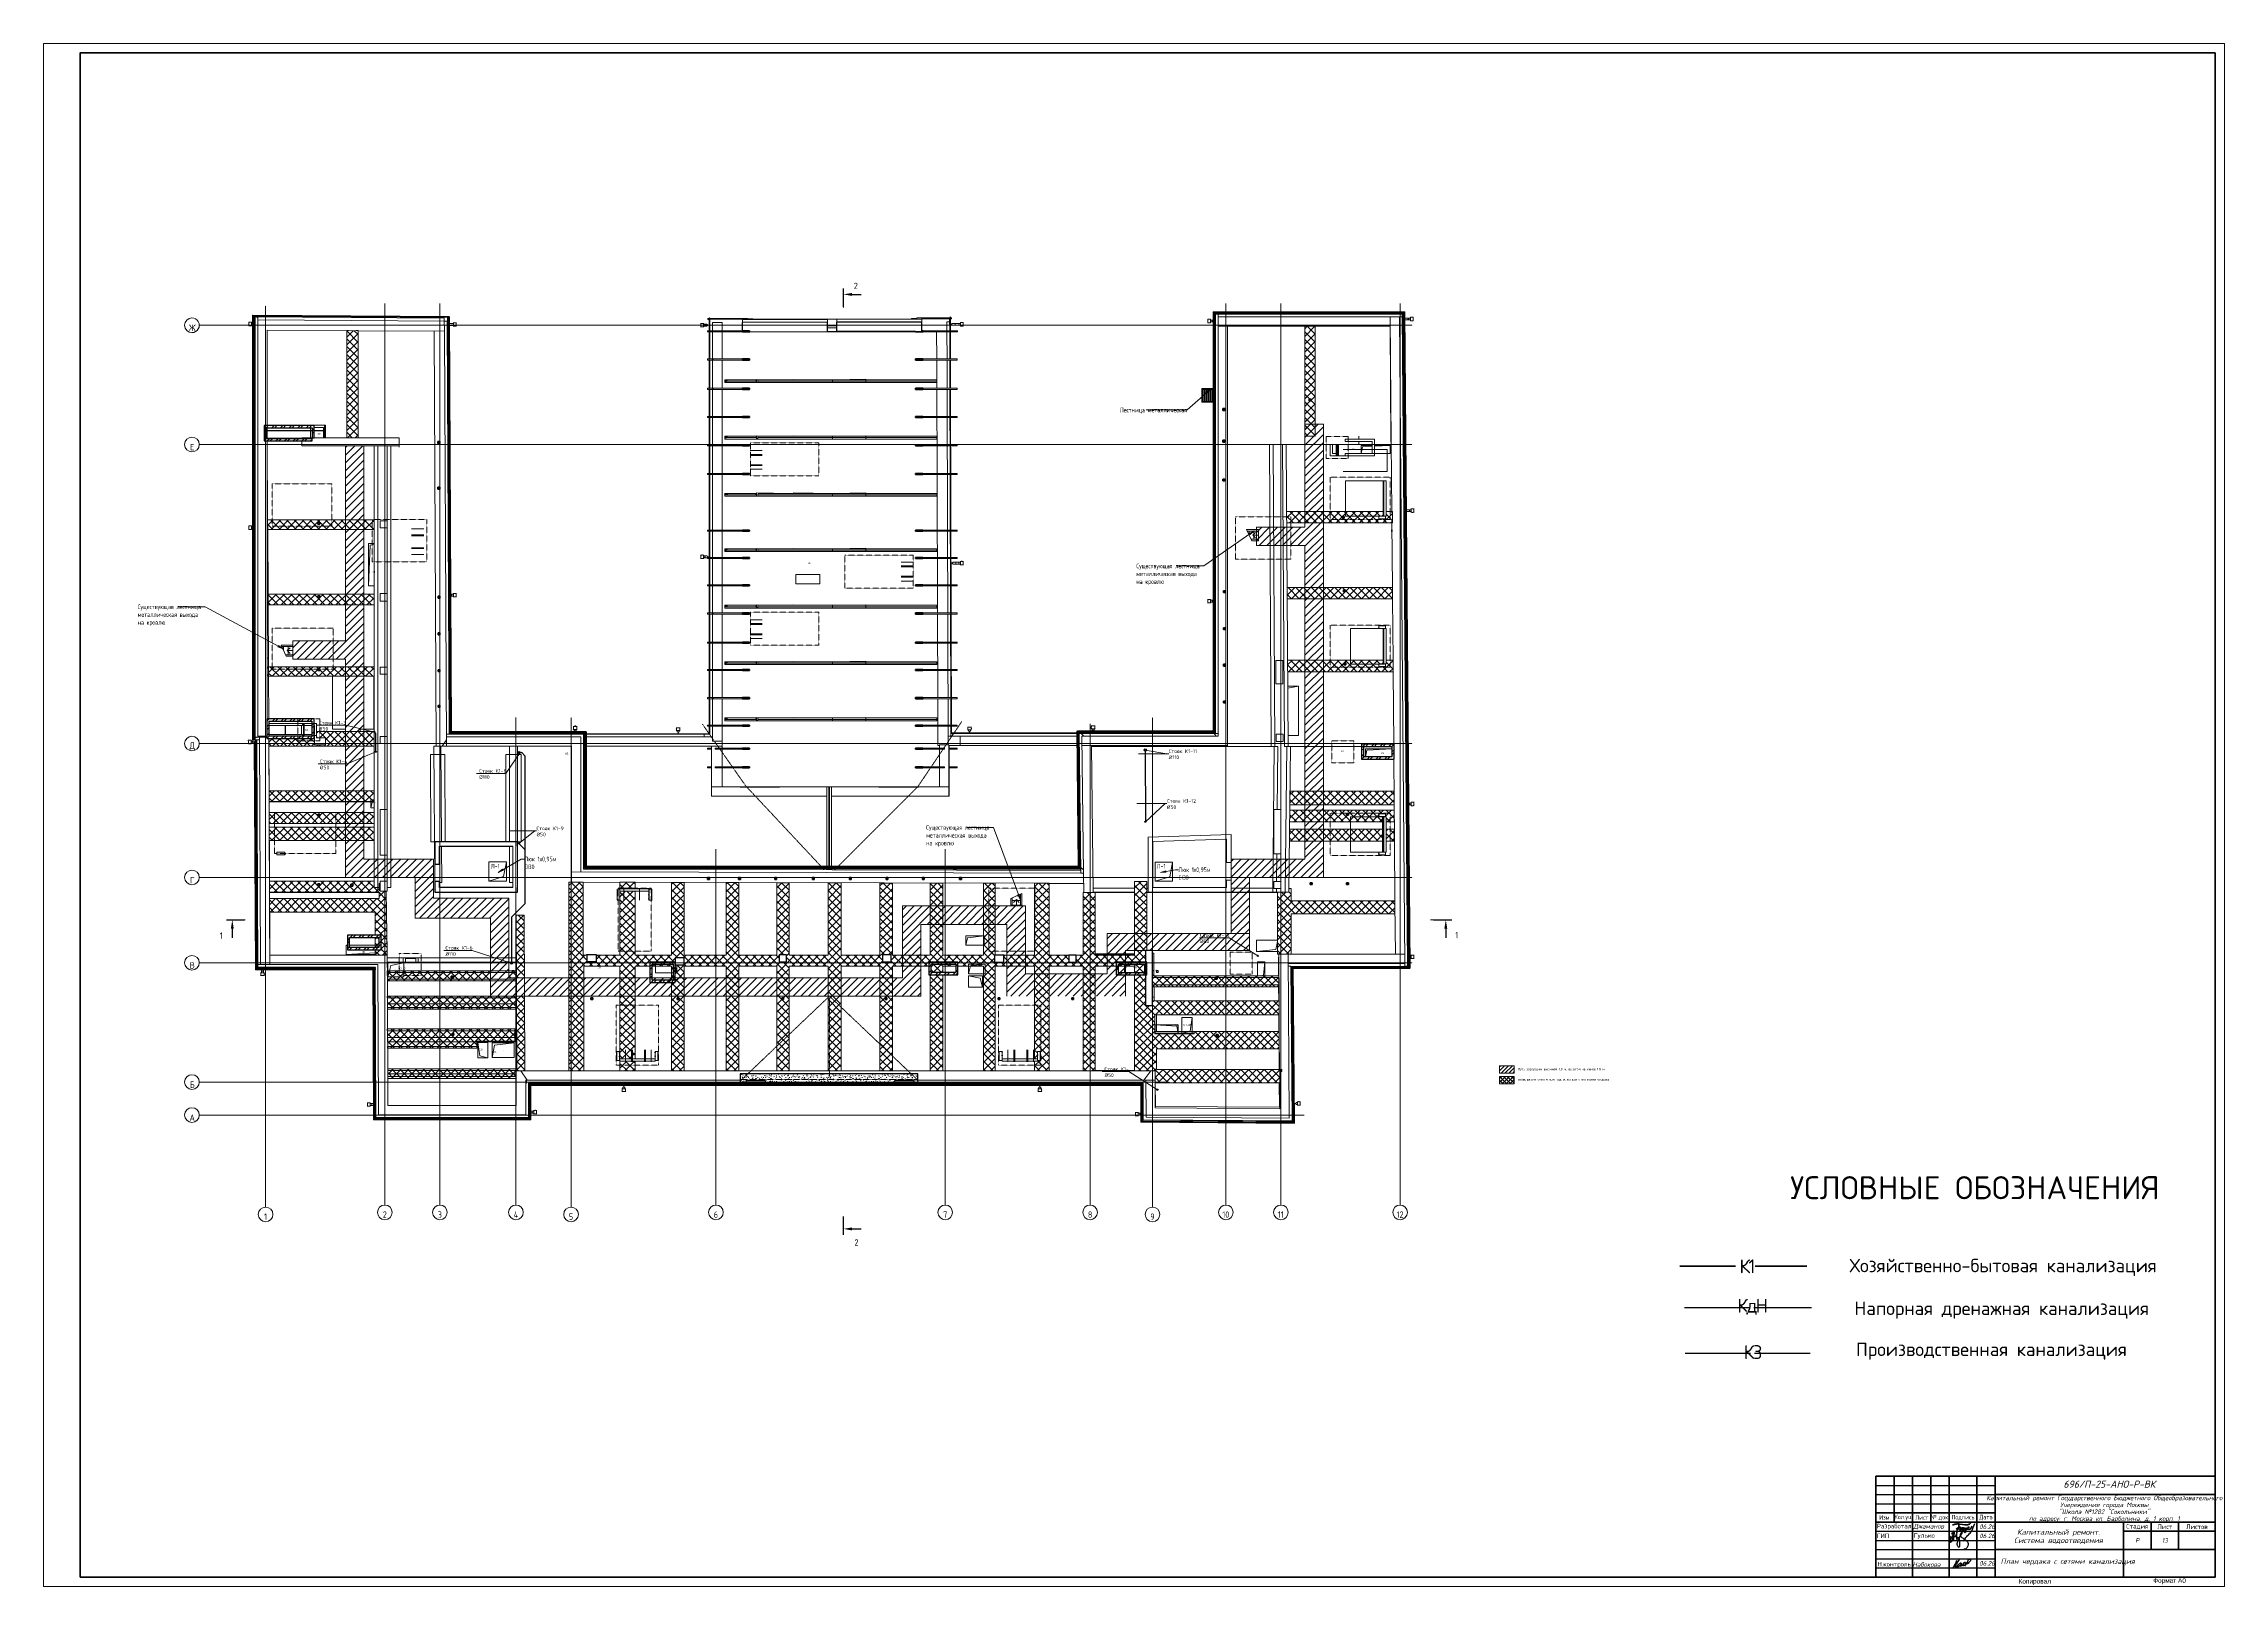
# Model space of a CAD drawing. Header units: millimetres. Extents: x -10178924 to 11692288, y -947381 to 58396.
# Drawn here: x -18603 to 100287, y -493159 to -409067 of the extents above; entities that cross this region are included whole.
import ezdxf
from ezdxf import colors
from ezdxf.entities.mleader import LeaderData, LeaderLine
from ezdxf.enums import TextEntityAlignment as Align
from ezdxf.math import Vec2, Vec3

# ---------------------------------------------------------------- set-up
doc = ezdxf.new("R2010")
doc.units = ezdxf.units.MM
doc.linetypes.add('ADSK_Линия сетки', pattern=[25, 20, -2.5, 0, -2.5])
doc.linetypes.add('ADSK_Штриховая_ш3 п1_5', pattern=[4.5, 3, -1.5])
for name, color, linetype, lineweight in [('!К1', 32, 'Continuous', 30), ('!К3', 30, 'Continuous', 30), ('_0', 7, 'Continuous', 25), ('PDF _Текст', 7, 'Continuous', 5), ('Shtamp', 7, 'Continuous', 35), ('Аннотация', 7, 'Continuous', 18), ('Витраж', 7, 'Continuous', 9), ('ВК_К1', 24, 'Continuous', 50), ('Выноски ВК', 7, 'Continuous', 0), ('К1н', 42, 'Continuous', 30), ('Каркас', 7, 'Continuous', 18), ('Лестницы', 7, 'Continuous', 9), ('Несущие колонны', 7, 'Continuous', 18), ('Обобщенные модели', 7, 'Continuous', 18), ('Оборудование', 7, 'Continuous', 18), ('Ограждение', 7, 'Continuous', 9), ('Оси', 253, 'Continuous', 9), ('Панели витража', 7, 'Continuous', 9), ('Перекрытие', 7, 'Continuous', 18), ('Перекрытие штриховка', 7, 'Continuous', 18), ('подписи', 170, 'Continuous', 25), ('ПП_Оформление_подписи_ГИП_Гулько', 5, 'Continuous', 30), ('Разрезы', 7, 'Continuous', 9), ('Стены внутренние', 7, 'Continuous', 18), ('Стены наружные', 7, 'Continuous', 18), ('Стены несущие', 7, 'Continuous', 30), ('Стены отделка', 7, 'Continuous', 30), ('Стены штриховка', 7, 'Continuous', 9), ('Стрелки вверх', 7, 'Continuous', 18), ('Узлы', 7, 'Continuous', 18)]:
    doc.layers.add(name, color=color, linetype=linetype, lineweight=lineweight)
doc.layers.add('PDF _Ramka', color=7, linetype='Continuous')
doc.layers.add('PDF _В1_Арматура', color=7, linetype='Continuous')
doc.layers.add('Линии', color=7, linetype='Continuous', lineweight=9, true_color=0x00a600)
doc.styles.add('GOST Common', font='GOST_Common.ttf', dxfattribs={"width": 0.9, "height": 350})
doc.styles.add('GOST Common_1', font='GOST_Common.ttf', dxfattribs={"width": 0.9, "height": 250})
doc.styles.add('GOST Common_3', font='GOST_Common.ttf', dxfattribs={"width": 0.8, "height": 350})
doc.styles.add('GOST Common_4', font='GOST_Common.ttf', dxfattribs={"width": 0.9, "height": 200})
doc.styles.add('GOST Common_5', font='GOST_Common.ttf', dxfattribs={"width": 0.9, "height": 200})
doc.styles.add('ISOCPEUR', font='isocpeui.ttf', dxfattribs={"width": 0.9})
doc.styles.add('MOSOBL (isocpeur)', font='isocpeur.ttf')
doc.styles.add('PDF ArialMT', font='arial.ttf')
doc.styles.add('PDF ISOCPEUR', font='isocpeur.ttf')
doc.styles.add('PDF ISOCPEUR Italic', font='isocpeui.ttf')
doc.styles.add('М2', font='isocpeur.ttf', dxfattribs={"width": 0.8})
pattern_1 = [(45, (0, 0), (-212.132, 212.132), []), (135, (0, 0), (-212.132, -212.132), [])]
pattern_2 = [(45, (0, 0), (-106.066, 106.066), [])]
pattern_3 = [(45, (0, 0), (-235.7317, 235.7317), []), (45, (157.15, 0), (-235.7317, 235.7317), [])]
pattern_4 = [(45, (0, 0), (-212.132, 212.132), [])]

# ---------------------------------------------------------------- blocks, each defined once
blk = doc.blocks.new('Водосток - Тип 1 _карниз больше 490мм_-5298490-План чердака')
at = {"layer": 'Обобщенные модели'}
for p, q in [((19, 415), (125, 415)), ((125, 265), (19, 265)), ((75, 265), (75, 194)), ((75, 265), (75, 264)), ((75, 236), (75, 194)), ((120, 8), (120, -10)), ((125, 415), (231, 415)), ((231, 265), (125, 265)), ((130, -10), (130, 8)), ((175, 194), (175, 265)), ((175, 264), (175, 265)), ((175, 194), (175, 236)), ((175, 177), (175, 175)), ((175, 174), (175, 173))]:
    blk.add_line(p, q, dxfattribs=at)
at = {"layer": 'Обобщенные модели', "flags": 128}
for points in [[(75, 236), (75, 242), (75, 248), (75, 253), (75, 258), (75, 264), (75, 265)], [(75, 264), (75, 258), (75, 252), (75, 247), (75, 242), (75, 236), (75, 231), (75, 226), (75, 221), (75, 216), (75, 212), (75, 207), (75, 203), (75, 199), (75, 195), (75, 191), (75, 188), (75, 184), (75, 181), (75, 178), (75, 175), (75, 173), (75, 171), (75, 168), (75, 167), (75, 165), (75, 164), (75, 162), (75, 161), (75, 161), (75, 160), (75, 160), (75, 160)], [(75, 173), (75, 174), (75, 177), (75, 180), (75, 183)], [(175, 265), (175, 261), (175, 255), (175, 250), (175, 244), (175, 239), (175, 236)], [(175, 160), (175, 160), (175, 160), (175, 161), (175, 162), (175, 163), (175, 164), (175, 166), (175, 168), (175, 170), (175, 172), (175, 174), (175, 177), (175, 180), (175, 183), (175, 186), (175, 190), (175, 193), (175, 197), (175, 201), (175, 205), (175, 210), (175, 214), (175, 219), (175, 224), (175, 229), (175, 234), (175, 239), (175, 245), (175, 250), (175, 256), (175, 261), (175, 264)]]:
    blk.add_lwpolyline(points, dxfattribs=at)
at = {"layer": 'Обобщенные модели'}
for start, end in [(164.83762, 236.07513), (303.16808, 14.91449)]:
    blk.add_arc((125, 160), 52, start, end, dxfattribs=at)
for start_param, end_param in [(0, 1.5707963), (0, 1.5707963), (1.5707963, 3.1415927), (1.5707963, 3.1415927)]:
    blk.add_ellipse((125, 194), major_axis=(-50, 0), ratio=0.309017, start_param=start_param, end_param=end_param, dxfattribs=at)
for points in [[(19, 265), (21, 265), (25, 266), (29, 269), (31, 272), (32, 275), (32, 277), (32, 279), (32, 282), (32, 284), (32, 286), (32, 289), (32, 291), (31, 294), (31, 297), (31, 300), (30, 303), (30, 306), (29, 309), (29, 312), (29, 316), (28, 320), (28, 326), (27, 335), (27, 345), (28, 354), (28, 360), (29, 364), (29, 368), (29, 371), (30, 374), (30, 377), (31, 380), (31, 383), (31, 386), (32, 389), (32, 391), (32, 394), (32, 396), (32, 398), (32, 401), (32, 403), (32, 405), (31, 408), (29, 411), (25, 414), (21, 415), (19, 415)], [(231, 415), (229, 415), (225, 414), (221, 411), (219, 408), (218, 405), (218, 403), (218, 401), (218, 398), (218, 396), (218, 394), (218, 391), (218, 389), (219, 386), (219, 383), (219, 380), (220, 377), (220, 374), (221, 371), (221, 368), (221, 364), (222, 360), (222, 354), (223, 345), (223, 335), (222, 326), (222, 320), (221, 316), (221, 312), (221, 309), (220, 306), (220, 303), (219, 300), (219, 297), (219, 294), (218, 291), (218, 289), (218, 286), (218, 284), (218, 282), (218, 279), (218, 277), (218, 275), (219, 272), (221, 269), (225, 266), (229, 265), (231, 265)]]:
    blk.add_open_spline(points, degree=3, knots=[-1, -1, -1, -1, -0.9411765, -0.8823529, -0.8529412, -0.8235294, -0.8088235, -0.7941176, -0.7794118, -0.7647059, -0.75, -0.7352941, -0.7205882, -0.7058824, -0.6911765, -0.6764706, -0.6617647, -0.6470588, -0.6323529, -0.6176471, -0.6029412, -0.5882353, -0.5588235, -0.5294118, -0.4705882, -0.4411765, -0.4117647, -0.3970588, -0.3823529, -0.3676471, -0.3529412, -0.3382353, -0.3235294, -0.3088235, -0.2941176, -0.2794118, -0.2647059, -0.25, -0.2352941, -0.2205882, -0.2058824, -0.1911765, -0.1764706, -0.1470588, -0.1176471, -0.0588235, 0, 0, 0, 0], dxfattribs=at)
blk = doc.blocks.new('Водосток - Тип 1 _карниз больше 490мм_-5158525-План чердака')
at = {"layer": 'Обобщенные модели'}
for p, q in [((19, 445), (125, 445)), ((125, 295), (19, 295)), ((75, 295), (75, 224)), ((75, 295), (75, 264)), ((75, 266), (75, 224)), ((125, 445), (231, 445)), ((231, 295), (125, 295)), ((175, 224), (175, 295)), ((175, 264), (175, 295)), ((175, 224), (175, 266)), ((175, 177), (175, 175)), ((175, 175), (175, 173))]:
    blk.add_line(p, q, dxfattribs=at)
at = {"layer": 'Обобщенные модели', "flags": 128}
for points in [[(75, 266), (75, 272), (75, 278), (75, 283), (75, 288), (75, 294), (75, 295)], [(75, 264), (75, 258), (75, 252), (75, 247), (75, 242), (75, 236), (75, 231), (75, 226), (75, 221), (75, 216), (75, 212), (75, 207), (75, 203), (75, 199), (75, 195), (75, 191), (75, 188), (75, 184), (75, 181), (75, 178), (75, 175), (75, 173), (75, 171), (75, 168), (75, 167), (75, 165), (75, 164), (75, 162), (75, 161), (75, 161), (75, 160), (75, 160), (75, 160)], [(75, 202), (75, 205), (75, 210), (75, 214), (75, 219), (75, 224)], [(75, 173), (75, 174), (75, 177), (75, 180), (75, 183)], [(175, 295), (175, 291), (175, 285), (175, 280), (175, 274), (175, 269), (175, 266)], [(175, 160), (175, 160), (175, 160), (175, 161), (175, 162), (175, 163), (175, 164), (175, 166), (175, 168), (175, 170), (175, 172), (175, 174), (175, 177), (175, 180), (175, 183), (175, 186), (175, 190), (175, 193), (175, 197), (175, 201), (175, 205), (175, 210), (175, 214), (175, 219), (175, 224), (175, 229), (175, 234), (175, 239), (175, 245), (175, 250), (175, 256), (175, 261), (175, 264)], [(175, 224), (175, 221), (175, 216), (175, 212), (175, 207), (175, 203), (175, 199), (175, 197)]]:
    blk.add_lwpolyline(points, dxfattribs=at)
at = {"layer": 'Обобщенные модели'}
for start, end in [(164.83762, 232.07922), (307.92078, 14.91449)]:
    blk.add_arc((125, 160), 52, start, end, dxfattribs=at)
for start_param, end_param in [(0, 1.5707963), (0, 1.5707963), (1.5707963, 3.1415927), (1.5707963, 3.1415927)]:
    blk.add_ellipse((125, 224), major_axis=(-50, 0), ratio=0.309017, start_param=start_param, end_param=end_param, dxfattribs=at)
for points in [[(19, 295), (21, 295), (25, 296), (29, 299), (31, 302), (32, 305), (32, 307), (32, 309), (32, 312), (32, 314), (32, 316), (32, 319), (32, 321), (31, 324), (31, 327), (31, 330), (30, 333), (30, 336), (29, 339), (29, 342), (29, 346), (28, 350), (28, 356), (27, 365), (27, 375), (28, 384), (28, 390), (29, 394), (29, 398), (29, 401), (30, 404), (30, 407), (31, 410), (31, 413), (31, 416), (32, 419), (32, 421), (32, 424), (32, 426), (32, 428), (32, 431), (32, 433), (32, 435), (31, 438), (29, 441), (25, 444), (21, 445), (19, 445)], [(231, 445), (229, 445), (225, 444), (221, 441), (219, 438), (218, 435), (218, 433), (218, 431), (218, 428), (218, 426), (218, 424), (218, 421), (218, 419), (219, 416), (219, 413), (219, 410), (220, 407), (220, 404), (221, 401), (221, 398), (221, 394), (222, 390), (222, 384), (223, 375), (223, 365), (222, 356), (222, 350), (221, 346), (221, 342), (221, 339), (220, 336), (220, 333), (219, 330), (219, 327), (219, 324), (218, 321), (218, 319), (218, 316), (218, 314), (218, 312), (218, 309), (218, 307), (218, 305), (219, 302), (221, 299), (225, 296), (229, 295), (231, 295)]]:
    blk.add_open_spline(points, degree=3, knots=[-1, -1, -1, -1, -0.9411765, -0.8823529, -0.8529412, -0.8235294, -0.8088235, -0.7941176, -0.7794118, -0.7647059, -0.75, -0.7352941, -0.7205882, -0.7058824, -0.6911765, -0.6764706, -0.6617647, -0.6470588, -0.6323529, -0.6176471, -0.6029412, -0.5882353, -0.5588235, -0.5294118, -0.4705882, -0.4411765, -0.4117647, -0.3970588, -0.3823529, -0.3676471, -0.3529412, -0.3382353, -0.3235294, -0.3088235, -0.2941176, -0.2794118, -0.2647059, -0.25, -0.2352941, -0.2205882, -0.2058824, -0.1911765, -0.1764706, -0.1470588, -0.1176471, -0.0588235, 0, 0, 0, 0], dxfattribs=at)
blk = doc.blocks.new('Водосток - Тип 1 _карниз больше 490мм_-5158564-План чердака')
at = {"layer": 'Обобщенные модели'}
for p, q in [((19, 435), (125, 435)), ((125, 285), (19, 285)), ((75, 285), (75, 214)), ((75, 285), (75, 264)), ((75, 256), (75, 214)), ((120, 80), (120, 60)), ((125, 435), (231, 435)), ((231, 285), (125, 285)), ((130, 60), (130, 80)), ((175, 214), (175, 285)), ((175, 264), (175, 285)), ((175, 214), (175, 256))]:
    blk.add_line(p, q, dxfattribs=at)
at = {"layer": 'Обобщенные модели', "flags": 128}
for points in [[(75, 256), (75, 262), (75, 268), (75, 273), (75, 278), (75, 284), (75, 285)], [(75, 264), (75, 258), (75, 252), (75, 247), (75, 242), (75, 236), (75, 231), (75, 226), (75, 221), (75, 216), (75, 212), (75, 207), (75, 203), (75, 199), (75, 195), (75, 191), (75, 188), (75, 184), (75, 181), (75, 178), (75, 175), (75, 173), (75, 171), (75, 168), (75, 167), (75, 165), (75, 164), (75, 162), (75, 161), (75, 161), (75, 160), (75, 160), (75, 160)], [(75, 202), (75, 205), (75, 210), (75, 214)], [(75, 173), (75, 174), (75, 177), (75, 180), (75, 183)], [(175, 285), (175, 281), (175, 275), (175, 270), (175, 264), (175, 259), (175, 256)], [(175, 160), (175, 160), (175, 160), (175, 161), (175, 162), (175, 163), (175, 164), (175, 166), (175, 168), (175, 170), (175, 172), (175, 174), (175, 177), (175, 180), (175, 183), (175, 186), (175, 190), (175, 193), (175, 197), (175, 201), (175, 205), (175, 210), (175, 214), (175, 219), (175, 224), (175, 229), (175, 234), (175, 239), (175, 245), (175, 250), (175, 256), (175, 261), (175, 264)], [(175, 214), (175, 212), (175, 207), (175, 203), (175, 199), (175, 197)], [(175, 177), (175, 175), (175, 173)]]:
    blk.add_lwpolyline(points, dxfattribs=at)
at = {"layer": 'Обобщенные модели'}
for start, end in [(164.83762, 232.0774), (307.9226, 14.91449)]:
    blk.add_arc((125, 160), 52, start, end, dxfattribs=at)
for start_param, end_param in [(0, 1.5707963), (0, 1.5707963), (1.5707963, 3.1415927), (1.5707963, 3.1415927)]:
    blk.add_ellipse((125, 214), major_axis=(-50, 0), ratio=0.309017, start_param=start_param, end_param=end_param, dxfattribs=at)
for points in [[(19, 285), (21, 285), (25, 286), (29, 289), (31, 292), (32, 295), (32, 297), (32, 299), (32, 302), (32, 304), (32, 306), (32, 309), (32, 311), (31, 314), (31, 317), (31, 320), (30, 323), (30, 326), (29, 329), (29, 332), (29, 336), (28, 340), (28, 346), (27, 355), (27, 365), (28, 374), (28, 380), (29, 384), (29, 388), (29, 391), (30, 394), (30, 397), (31, 400), (31, 403), (31, 406), (32, 409), (32, 411), (32, 414), (32, 416), (32, 418), (32, 421), (32, 423), (32, 425), (31, 428), (29, 431), (25, 434), (21, 435), (19, 435)], [(231, 435), (229, 435), (225, 434), (221, 431), (219, 428), (218, 425), (218, 423), (218, 421), (218, 418), (218, 416), (218, 414), (218, 411), (218, 409), (219, 406), (219, 403), (219, 400), (220, 397), (220, 394), (221, 391), (221, 388), (221, 384), (222, 380), (222, 374), (223, 365), (223, 355), (222, 346), (222, 340), (221, 336), (221, 332), (221, 329), (220, 326), (220, 323), (219, 320), (219, 317), (219, 314), (218, 311), (218, 309), (218, 306), (218, 304), (218, 302), (218, 299), (218, 297), (218, 295), (219, 292), (221, 289), (225, 286), (229, 285), (231, 285)]]:
    blk.add_open_spline(points, degree=3, knots=[-1, -1, -1, -1, -0.9411765, -0.8823529, -0.8529412, -0.8235294, -0.8088235, -0.7941176, -0.7794118, -0.7647059, -0.75, -0.7352941, -0.7205882, -0.7058824, -0.6911765, -0.6764706, -0.6617647, -0.6470588, -0.6323529, -0.6176471, -0.6029412, -0.5882353, -0.5588235, -0.5294118, -0.4705882, -0.4411765, -0.4117647, -0.3970588, -0.3823529, -0.3676471, -0.3529412, -0.3382353, -0.3235294, -0.3088235, -0.2941176, -0.2794118, -0.2647059, -0.25, -0.2352941, -0.2205882, -0.2058824, -0.1911765, -0.1764706, -0.1470588, -0.1176471, -0.0588235, 0, 0, 0, 0], dxfattribs=at)
blk = doc.blocks.new('Водосток - Тип 1 _карниз больше 490мм_-5153572-План чердака')
at = {"layer": 'Обобщенные модели'}
for p, q in [((19, 435), (125, 435)), ((125, 285), (19, 285)), ((75, 285), (75, 214)), ((75, 285), (75, 264)), ((75, 256), (75, 214)), ((120, 10), (120, -10)), ((125, 435), (231, 435)), ((231, 285), (125, 285)), ((130, -10), (130, 10)), ((175, 214), (175, 285)), ((175, 264), (175, 285)), ((175, 214), (175, 256))]:
    blk.add_line(p, q, dxfattribs=at)
at = {"layer": 'Обобщенные модели', "flags": 128}
for points in [[(75, 256), (75, 262), (75, 268), (75, 273), (75, 278), (75, 284), (75, 285)], [(75, 264), (75, 258), (75, 252), (75, 247), (75, 242), (75, 236), (75, 231), (75, 226), (75, 221), (75, 216), (75, 212), (75, 207), (75, 203), (75, 199), (75, 195), (75, 191), (75, 188), (75, 184), (75, 181), (75, 178), (75, 175), (75, 173), (75, 171), (75, 168), (75, 167), (75, 165), (75, 164), (75, 162), (75, 161), (75, 161), (75, 160), (75, 160), (75, 160)], [(75, 202), (75, 205), (75, 210), (75, 214)], [(75, 173), (75, 174), (75, 177), (75, 180), (75, 183)], [(175, 285), (175, 281), (175, 275), (175, 270), (175, 264), (175, 259), (175, 256)], [(175, 160), (175, 160), (175, 160), (175, 161), (175, 162), (175, 163), (175, 164), (175, 166), (175, 168), (175, 170), (175, 172), (175, 174), (175, 177), (175, 180), (175, 183), (175, 186), (175, 190), (175, 193), (175, 197), (175, 201), (175, 205), (175, 210), (175, 214), (175, 219), (175, 224), (175, 229), (175, 234), (175, 239), (175, 245), (175, 250), (175, 256), (175, 261), (175, 264)], [(175, 214), (175, 212), (175, 207), (175, 203), (175, 199), (175, 197)], [(175, 177), (175, 175), (175, 173)]]:
    blk.add_lwpolyline(points, dxfattribs=at)
at = {"layer": 'Обобщенные модели'}
for start, end in [(164.83762, 232.0774), (307.9226, 14.91449)]:
    blk.add_arc((125, 160), 52, start, end, dxfattribs=at)
for start_param, end_param in [(0, 1.5707963), (0, 1.5707963), (1.5707963, 3.1415927), (1.5707963, 3.1415927)]:
    blk.add_ellipse((125, 214), major_axis=(-50, 0), ratio=0.309017, start_param=start_param, end_param=end_param, dxfattribs=at)
for points in [[(19, 285), (21, 285), (25, 286), (29, 289), (31, 292), (32, 295), (32, 297), (32, 299), (32, 302), (32, 304), (32, 306), (32, 309), (32, 311), (31, 314), (31, 317), (31, 320), (30, 323), (30, 326), (29, 329), (29, 332), (29, 336), (28, 340), (28, 346), (27, 355), (27, 365), (28, 374), (28, 380), (29, 384), (29, 388), (29, 391), (30, 394), (30, 397), (31, 400), (31, 403), (31, 406), (32, 409), (32, 411), (32, 414), (32, 416), (32, 418), (32, 421), (32, 423), (32, 425), (31, 428), (29, 431), (25, 434), (21, 435), (19, 435)], [(231, 435), (229, 435), (225, 434), (221, 431), (219, 428), (218, 425), (218, 423), (218, 421), (218, 418), (218, 416), (218, 414), (218, 411), (218, 409), (219, 406), (219, 403), (219, 400), (220, 397), (220, 394), (221, 391), (221, 388), (221, 384), (222, 380), (222, 374), (223, 365), (223, 355), (222, 346), (222, 340), (221, 336), (221, 332), (221, 329), (220, 326), (220, 323), (219, 320), (219, 317), (219, 314), (218, 311), (218, 309), (218, 306), (218, 304), (218, 302), (218, 299), (218, 297), (218, 295), (219, 292), (221, 289), (225, 286), (229, 285), (231, 285)]]:
    blk.add_open_spline(points, degree=3, knots=[-1, -1, -1, -1, -0.9411765, -0.8823529, -0.8529412, -0.8235294, -0.8088235, -0.7941176, -0.7794118, -0.7647059, -0.75, -0.7352941, -0.7205882, -0.7058824, -0.6911765, -0.6764706, -0.6617647, -0.6470588, -0.6323529, -0.6176471, -0.6029412, -0.5882353, -0.5588235, -0.5294118, -0.4705882, -0.4411765, -0.4117647, -0.3970588, -0.3823529, -0.3676471, -0.3529412, -0.3382353, -0.3235294, -0.3088235, -0.2941176, -0.2794118, -0.2647059, -0.25, -0.2352941, -0.2205882, -0.2058824, -0.1911765, -0.1764706, -0.1470588, -0.1176471, -0.0588235, 0, 0, 0, 0], dxfattribs=at)
blk = doc.blocks.new('Водосток - Тип 1 _карниз больше 490мм_-5167118-План чердака')
at = {"layer": 'Обобщенные модели'}
for p, q in [((19, 335), (125, 335)), ((125, 185), (19, 185)), ((75, 185), (75, 120)), ((75, 156), (75, 120)), ((120, 10), (120, -13)), ((125, 335), (231, 335)), ((231, 185), (125, 185)), ((130, -13), (130, 10)), ((175, 120), (175, 185)), ((175, 120), (175, 156))]:
    blk.add_line(p, q, dxfattribs=at)
at = {"layer": 'Обобщенные модели', "flags": 128}
for points in [[(75, 156), (75, 162), (75, 168), (75, 173), (75, 178), (75, 184), (75, 185)], [(75, 184), (75, 181), (75, 178), (75, 175), (75, 173), (75, 171), (75, 168), (75, 167), (75, 165), (75, 164), (75, 162), (75, 161), (75, 161), (75, 160), (75, 160)], [(175, 160), (175, 160), (175, 161), (175, 162), (175, 163), (175, 164), (175, 166), (175, 168), (175, 170), (175, 172), (175, 174), (175, 177), (175, 180), (175, 183), (175, 185)], [(175, 185), (175, 181), (175, 175), (175, 170), (175, 164), (175, 159), (175, 156)]]:
    blk.add_lwpolyline(points, dxfattribs=at)
at = {"layer": 'Обобщенные модели'}
for start, end in [(165.35981, 194.64019), (345.88904, 14.64019)]:
    blk.add_arc((125, 160), 52, start, end, dxfattribs=at)
for points in [[(19, 185), (21, 185), (25, 186), (29, 189), (31, 192), (32, 195), (32, 197), (32, 199), (32, 202), (32, 204), (32, 206), (32, 209), (32, 211), (31, 214), (31, 217), (31, 220), (30, 223), (30, 226), (29, 229), (29, 232), (29, 236), (28, 240), (28, 246), (27, 255), (27, 265), (28, 274), (28, 280), (29, 284), (29, 288), (29, 291), (30, 294), (30, 297), (31, 300), (31, 303), (31, 306), (32, 309), (32, 311), (32, 314), (32, 316), (32, 318), (32, 321), (32, 323), (32, 325), (31, 328), (29, 331), (25, 334), (21, 335), (19, 335)], [(231, 335), (229, 335), (225, 334), (221, 331), (219, 328), (218, 325), (218, 323), (218, 321), (218, 318), (218, 316), (218, 314), (218, 311), (218, 309), (219, 306), (219, 303), (219, 300), (220, 297), (220, 294), (221, 291), (221, 288), (221, 284), (222, 280), (222, 274), (223, 265), (223, 255), (222, 246), (222, 240), (221, 236), (221, 232), (221, 229), (220, 226), (220, 223), (219, 220), (219, 217), (219, 214), (218, 211), (218, 209), (218, 206), (218, 204), (218, 202), (218, 199), (218, 197), (218, 195), (219, 192), (221, 189), (225, 186), (229, 185), (231, 185)]]:
    blk.add_open_spline(points, degree=3, knots=[-1, -1, -1, -1, -0.9411765, -0.8823529, -0.8529412, -0.8235294, -0.8088235, -0.7941176, -0.7794118, -0.7647059, -0.75, -0.7352941, -0.7205882, -0.7058824, -0.6911765, -0.6764706, -0.6617647, -0.6470588, -0.6323529, -0.6176471, -0.6029412, -0.5882353, -0.5588235, -0.5294118, -0.4705882, -0.4411765, -0.4117647, -0.3970588, -0.3823529, -0.3676471, -0.3529412, -0.3382353, -0.3235294, -0.3088235, -0.2941176, -0.2794118, -0.2647059, -0.25, -0.2352941, -0.2205882, -0.2058824, -0.1911765, -0.1764706, -0.1470588, -0.1176471, -0.0588235, 0, 0, 0, 0], dxfattribs=at)
blk = doc.blocks.new('Водосток - Тип 1 _карниз больше 490мм_-5181640-План чердака')
at = {"layer": 'Обобщенные модели'}
for p, q in [((19, 395), (125, 395)), ((125, 245), (19, 245)), ((75, 245), (75, 174)), ((75, 216), (75, 174)), ((125, 395), (231, 395)), ((231, 245), (125, 245)), ((175, 174), (175, 245)), ((175, 174), (175, 216))]:
    blk.add_line(p, q, dxfattribs=at)
at = {"layer": 'Обобщенные модели', "flags": 128}
for points in [[(75, 245), (75, 242), (75, 236), (75, 231), (75, 226), (75, 221), (75, 216), (75, 212), (75, 207), (75, 203), (75, 199), (75, 195), (75, 191), (75, 188), (75, 184), (75, 181), (75, 178), (75, 175), (75, 173), (75, 171), (75, 168), (75, 167), (75, 165), (75, 164), (75, 162), (75, 161), (75, 161), (75, 160), (75, 160), (75, 160)], [(75, 216), (75, 222), (75, 228), (75, 233), (75, 238), (75, 244), (75, 245)], [(175, 160), (175, 160), (175, 160), (175, 161), (175, 162), (175, 163), (175, 164), (175, 166), (175, 168), (175, 170), (175, 172), (175, 174), (175, 177), (175, 180), (175, 183), (175, 186), (175, 190), (175, 193), (175, 197), (175, 201), (175, 205), (175, 210), (175, 214), (175, 219), (175, 224), (175, 229), (175, 234), (175, 239), (175, 245), (175, 245)], [(175, 245), (175, 241), (175, 235), (175, 230), (175, 224), (175, 219), (175, 216)]]:
    blk.add_lwpolyline(points, dxfattribs=at)
at = {"layer": 'Обобщенные модели'}
for start, end in [(164.87843, 232.0774), (307.9226, 14.91449)]:
    blk.add_arc((125, 160), 52, start, end, dxfattribs=at)
for start_param, end_param in [(0, 1.5707963), (0, 1.5707963), (1.5707963, 3.1415927), (1.5707963, 3.1415927)]:
    blk.add_ellipse((125, 174), major_axis=(-50, 0), ratio=0.309017, start_param=start_param, end_param=end_param, dxfattribs=at)
for points in [[(19, 245), (21, 245), (25, 246), (29, 249), (31, 252), (32, 255), (32, 257), (32, 259), (32, 262), (32, 264), (32, 266), (32, 269), (32, 271), (31, 274), (31, 277), (31, 280), (30, 283), (30, 286), (29, 289), (29, 292), (29, 296), (28, 300), (28, 306), (27, 315), (27, 325), (28, 334), (28, 340), (29, 344), (29, 348), (29, 351), (30, 354), (30, 357), (31, 360), (31, 363), (31, 366), (32, 369), (32, 371), (32, 374), (32, 376), (32, 378), (32, 381), (32, 383), (32, 385), (31, 388), (29, 391), (25, 394), (21, 395), (19, 395)], [(231, 395), (229, 395), (225, 394), (221, 391), (219, 388), (218, 385), (218, 383), (218, 381), (218, 378), (218, 376), (218, 374), (218, 371), (218, 369), (219, 366), (219, 363), (219, 360), (220, 357), (220, 354), (221, 351), (221, 348), (221, 344), (222, 340), (222, 334), (223, 325), (223, 315), (222, 306), (222, 300), (221, 296), (221, 292), (221, 289), (220, 286), (220, 283), (219, 280), (219, 277), (219, 274), (218, 271), (218, 269), (218, 266), (218, 264), (218, 262), (218, 259), (218, 257), (218, 255), (219, 252), (221, 249), (225, 246), (229, 245), (231, 245)]]:
    blk.add_open_spline(points, degree=3, knots=[-1, -1, -1, -1, -0.9411765, -0.8823529, -0.8529412, -0.8235294, -0.8088235, -0.7941176, -0.7794118, -0.7647059, -0.75, -0.7352941, -0.7205882, -0.7058824, -0.6911765, -0.6764706, -0.6617647, -0.6470588, -0.6323529, -0.6176471, -0.6029412, -0.5882353, -0.5588235, -0.5294118, -0.4705882, -0.4411765, -0.4117647, -0.3970588, -0.3823529, -0.3676471, -0.3529412, -0.3382353, -0.3235294, -0.3088235, -0.2941176, -0.2794118, -0.2647059, -0.25, -0.2352941, -0.2205882, -0.2058824, -0.1911765, -0.1764706, -0.1470588, -0.1176471, -0.0588235, 0, 0, 0, 0], dxfattribs=at)
blk = doc.blocks.new('Водосток - Тип 1 _карниз больше 490мм_-5178064-План чердака')
at = {"layer": 'Обобщенные модели'}
for p, q in [((19, 405), (125, 405)), ((125, 255), (19, 255)), ((75, 255), (75, 184)), ((75, 226), (75, 184)), ((120, 10), (120, -10)), ((125, 405), (231, 405)), ((231, 255), (125, 255)), ((130, -10), (130, 10)), ((175, 184), (175, 255)), ((175, 184), (175, 226))]:
    blk.add_line(p, q, dxfattribs=at)
at = {"layer": 'Обобщенные модели', "flags": 128}
for points in [[(75, 255), (75, 252), (75, 247), (75, 242), (75, 236), (75, 231), (75, 226), (75, 221), (75, 216), (75, 212), (75, 207), (75, 203), (75, 199), (75, 195), (75, 191), (75, 188), (75, 184), (75, 181), (75, 178), (75, 175), (75, 173), (75, 171), (75, 168), (75, 167), (75, 165), (75, 164), (75, 162), (75, 161), (75, 161), (75, 160), (75, 160), (75, 160)], [(75, 226), (75, 232), (75, 238), (75, 243), (75, 248), (75, 254), (75, 255)], [(75, 173), (75, 174), (75, 177), (75, 180), (75, 183)], [(175, 160), (175, 160), (175, 160), (175, 161), (175, 162), (175, 163), (175, 164), (175, 166), (175, 168), (175, 170), (175, 172), (175, 174), (175, 177), (175, 180), (175, 183), (175, 186), (175, 190), (175, 193), (175, 197), (175, 201), (175, 205), (175, 210), (175, 214), (175, 219), (175, 224), (175, 229), (175, 234), (175, 239), (175, 245), (175, 250), (175, 255)], [(175, 255), (175, 251), (175, 245), (175, 240), (175, 234), (175, 229), (175, 226)], [(175, 177), (175, 175), (175, 173)]]:
    blk.add_lwpolyline(points, dxfattribs=at)
at = {"layer": 'Обобщенные модели'}
for start, end in [(164.83762, 232.0774), (307.9226, 14.91449)]:
    blk.add_arc((125, 160), 52, start, end, dxfattribs=at)
for start_param, end_param in [(0, 1.5707963), (0, 1.5707963), (1.5707963, 3.1415927), (1.5707963, 3.1415927)]:
    blk.add_ellipse((125, 184), major_axis=(-50, 0), ratio=0.309017, start_param=start_param, end_param=end_param, dxfattribs=at)
for points in [[(19, 255), (21, 255), (25, 256), (29, 259), (31, 262), (32, 265), (32, 267), (32, 269), (32, 272), (32, 274), (32, 276), (32, 279), (32, 281), (31, 284), (31, 287), (31, 290), (30, 293), (30, 296), (29, 299), (29, 302), (29, 306), (28, 310), (28, 316), (27, 325), (27, 335), (28, 344), (28, 350), (29, 354), (29, 358), (29, 361), (30, 364), (30, 367), (31, 370), (31, 373), (31, 376), (32, 379), (32, 381), (32, 384), (32, 386), (32, 388), (32, 391), (32, 393), (32, 395), (31, 398), (29, 401), (25, 404), (21, 405), (19, 405)], [(231, 405), (229, 405), (225, 404), (221, 401), (219, 398), (218, 395), (218, 393), (218, 391), (218, 388), (218, 386), (218, 384), (218, 381), (218, 379), (219, 376), (219, 373), (219, 370), (220, 367), (220, 364), (221, 361), (221, 358), (221, 354), (222, 350), (222, 344), (223, 335), (223, 325), (222, 316), (222, 310), (221, 306), (221, 302), (221, 299), (220, 296), (220, 293), (219, 290), (219, 287), (219, 284), (218, 281), (218, 279), (218, 276), (218, 274), (218, 272), (218, 269), (218, 267), (218, 265), (219, 262), (221, 259), (225, 256), (229, 255), (231, 255)]]:
    blk.add_open_spline(points, degree=3, knots=[-1, -1, -1, -1, -0.9411765, -0.8823529, -0.8529412, -0.8235294, -0.8088235, -0.7941176, -0.7794118, -0.7647059, -0.75, -0.7352941, -0.7205882, -0.7058824, -0.6911765, -0.6764706, -0.6617647, -0.6470588, -0.6323529, -0.6176471, -0.6029412, -0.5882353, -0.5588235, -0.5294118, -0.4705882, -0.4411765, -0.4117647, -0.3970588, -0.3823529, -0.3676471, -0.3529412, -0.3382353, -0.3235294, -0.3088235, -0.2941176, -0.2794118, -0.2647059, -0.25, -0.2352941, -0.2205882, -0.2058824, -0.1911765, -0.1764706, -0.1470588, -0.1176471, -0.0588235, 0, 0, 0, 0], dxfattribs=at)
blk = doc.blocks.new('Водосток - Тип 1 _карниз больше 490мм_-5171559-План чердака')
at = {"layer": 'Обобщенные модели'}
for p, q in [((19, 575), (125, 575)), ((125, 425), (19, 425)), ((75, 396), (75, 354)), ((75, 354), (75, 306)), ((75, 306), (75, 264)), ((120, 10), (120, -13)), ((125, 575), (231, 575)), ((231, 425), (125, 425)), ((130, -13), (130, 10)), ((175, 354), (175, 396)), ((175, 306), (175, 354)), ((175, 264), (175, 306))]:
    blk.add_line(p, q, dxfattribs=at)
at = {"layer": 'Обобщенные модели', "flags": 128}
for points in [[(75, 396), (75, 402), (75, 408), (75, 413), (75, 418), (75, 424), (75, 425)], [(75, 202), (75, 205), (75, 210), (75, 214), (75, 219), (75, 224), (75, 229), (75, 234), (75, 239), (75, 245), (75, 250), (75, 256), (75, 261), (75, 264)], [(75, 264), (75, 258), (75, 252), (75, 247), (75, 242), (75, 236), (75, 231), (75, 226), (75, 221), (75, 216), (75, 212), (75, 207), (75, 203), (75, 199), (75, 195), (75, 191), (75, 188), (75, 184), (75, 181), (75, 178), (75, 175), (75, 173), (75, 171), (75, 168), (75, 167), (75, 165), (75, 164), (75, 162), (75, 161), (75, 161), (75, 160), (75, 160), (75, 160)], [(75, 173), (75, 174), (75, 177), (75, 180), (75, 183)], [(175, 425), (175, 421), (175, 415), (175, 410), (175, 404), (175, 399), (175, 396)], [(175, 264), (175, 258), (175, 252), (175, 247), (175, 242), (175, 236), (175, 231), (175, 226), (175, 221), (175, 216), (175, 212), (175, 207), (175, 203), (175, 199), (175, 197)], [(175, 160), (175, 160), (175, 160), (175, 161), (175, 162), (175, 163), (175, 164), (175, 166), (175, 168), (175, 170), (175, 172), (175, 174), (175, 177), (175, 180), (175, 183), (175, 186), (175, 190), (175, 193), (175, 197), (175, 201), (175, 205), (175, 210), (175, 214), (175, 219), (175, 224), (175, 229), (175, 234), (175, 239), (175, 245), (175, 250), (175, 256), (175, 261), (175, 264)], [(175, 177), (175, 175), (175, 173)]]:
    blk.add_lwpolyline(points, dxfattribs=at)
at = {"layer": 'Обобщенные модели'}
for start, end in [(164.83762, 232.4352), (307.50326, 14.91449)]:
    blk.add_arc((125, 160), 52, start, end, dxfattribs=at)
for centre, major_axis, start_param, end_param in [((125, 354), (50, 0), 3.1415927, 4.712389), ((125, 354), (-50, 0), 0, 1.5707963), ((125, 306), (50, 0), 3.1415927, 4.712389), ((125, 306), (-50, 0), 0, 1.5707963), ((125, 354), (50, 0), 4.712389, 6.2831853), ((125, 354), (-50, 0), 1.5707963, 3.1415927), ((125, 306), (50, 0), 4.712389, 6.2831853), ((125, 306), (-50, 0), 1.5707963, 3.1415927)]:
    blk.add_ellipse(centre, major_axis=major_axis, ratio=0.309017, start_param=start_param, end_param=end_param, dxfattribs=at)
for points in [[(19, 425), (21, 425), (25, 426), (29, 429), (31, 432), (32, 435), (32, 437), (32, 439), (32, 442), (32, 444), (32, 446), (32, 449), (32, 451), (31, 454), (31, 457), (31, 460), (30, 463), (30, 466), (29, 469), (29, 472), (29, 476), (28, 480), (28, 486), (27, 495), (27, 505), (28, 514), (28, 520), (29, 524), (29, 528), (29, 531), (30, 534), (30, 537), (31, 540), (31, 543), (31, 546), (32, 549), (32, 551), (32, 554), (32, 556), (32, 558), (32, 561), (32, 563), (32, 565), (31, 568), (29, 571), (25, 574), (21, 575), (19, 575)], [(231, 575), (229, 575), (225, 574), (221, 571), (219, 568), (218, 565), (218, 563), (218, 561), (218, 558), (218, 556), (218, 554), (218, 551), (218, 549), (219, 546), (219, 543), (219, 540), (220, 537), (220, 534), (221, 531), (221, 528), (221, 524), (222, 520), (222, 514), (223, 505), (223, 495), (222, 486), (222, 480), (221, 476), (221, 472), (221, 469), (220, 466), (220, 463), (219, 460), (219, 457), (219, 454), (218, 451), (218, 449), (218, 446), (218, 444), (218, 442), (218, 439), (218, 437), (218, 435), (219, 432), (221, 429), (225, 426), (229, 425), (231, 425)]]:
    blk.add_open_spline(points, degree=3, knots=[-1, -1, -1, -1, -0.9411765, -0.8823529, -0.8529412, -0.8235294, -0.8088235, -0.7941176, -0.7794118, -0.7647059, -0.75, -0.7352941, -0.7205882, -0.7058824, -0.6911765, -0.6764706, -0.6617647, -0.6470588, -0.6323529, -0.6176471, -0.6029412, -0.5882353, -0.5588235, -0.5294118, -0.4705882, -0.4411765, -0.4117647, -0.3970588, -0.3823529, -0.3676471, -0.3529412, -0.3382353, -0.3235294, -0.3088235, -0.2941176, -0.2794118, -0.2647059, -0.25, -0.2352941, -0.2205882, -0.2058824, -0.1911765, -0.1764706, -0.1470588, -0.1176471, -0.0588235, 0, 0, 0, 0], dxfattribs=at)
blk = doc.blocks.new('Водосток - Тип 1 _карниз больше 490мм_-5200668-План чердака')
at = {"layer": 'Обобщенные модели'}
for p, q in [((19, 735), (125, 735)), ((125, 585), (19, 585)), ((75, 556), (75, 514)), ((75, 514), (75, 306)), ((75, 306), (75, 264)), ((120, 109), (120, 30)), ((125, 735), (231, 735)), ((231, 585), (125, 585)), ((130, 30), (130, 109)), ((175, 514), (175, 556)), ((175, 306), (175, 514)), ((175, 264), (175, 306))]:
    blk.add_line(p, q, dxfattribs=at)
at = {"layer": 'Обобщенные модели', "flags": 128}
for points in [[(75, 556), (75, 562), (75, 568), (75, 573), (75, 578), (75, 584), (75, 585)], [(75, 202), (75, 205), (75, 210), (75, 214), (75, 219), (75, 224), (75, 229), (75, 234), (75, 239), (75, 245), (75, 250), (75, 256), (75, 261), (75, 264)], [(75, 264), (75, 258), (75, 252), (75, 247), (75, 242), (75, 236), (75, 231), (75, 226), (75, 221), (75, 216), (75, 212), (75, 207), (75, 203), (75, 199), (75, 195), (75, 191), (75, 188), (75, 184), (75, 181), (75, 178), (75, 175), (75, 173), (75, 171), (75, 168), (75, 167), (75, 165), (75, 164), (75, 162), (75, 161), (75, 161), (75, 160), (75, 160), (75, 160)], [(75, 173), (75, 174), (75, 177), (75, 180), (75, 183)], [(175, 585), (175, 581), (175, 575), (175, 570), (175, 564), (175, 559), (175, 556)], [(175, 264), (175, 258), (175, 252), (175, 247), (175, 242), (175, 236), (175, 231), (175, 226), (175, 221), (175, 216), (175, 212), (175, 207), (175, 203), (175, 199), (175, 197)], [(175, 160), (175, 160), (175, 160), (175, 161), (175, 162), (175, 163), (175, 164), (175, 166), (175, 168), (175, 170), (175, 172), (175, 174), (175, 177), (175, 180), (175, 183), (175, 186), (175, 190), (175, 193), (175, 197), (175, 201), (175, 205), (175, 210), (175, 214), (175, 219), (175, 224), (175, 229), (175, 234), (175, 239), (175, 245), (175, 250), (175, 256), (175, 261), (175, 264)], [(175, 177), (175, 175), (175, 173)]]:
    blk.add_lwpolyline(points, dxfattribs=at)
at = {"layer": 'Обобщенные модели'}
for start, end in [(164.83762, 270), (270, 14.91449)]:
    blk.add_arc((125, 160), 52, start, end, dxfattribs=at)
for centre, major_axis, start_param, end_param in [((125, 514), (50, 0), 3.1415927, 4.712389), ((125, 514), (-50, 0), 0, 1.5707963), ((125, 306), (50, 0), 3.1415927, 4.712389), ((125, 306), (-50, 0), 0, 1.5707963), ((125, 514), (50, 0), 4.712389, 6.2831853), ((125, 514), (-50, 0), 1.5707963, 3.1415927), ((125, 306), (50, 0), 4.712389, 6.2831853), ((125, 306), (-50, 0), 1.5707963, 3.1415927)]:
    blk.add_ellipse(centre, major_axis=major_axis, ratio=0.309017, start_param=start_param, end_param=end_param, dxfattribs=at)
for points in [[(19, 585), (21, 585), (25, 586), (29, 589), (31, 592), (32, 595), (32, 597), (32, 599), (32, 602), (32, 604), (32, 606), (32, 609), (32, 611), (31, 614), (31, 617), (31, 620), (30, 623), (30, 626), (29, 629), (29, 632), (29, 636), (28, 640), (28, 646), (27, 655), (27, 665), (28, 674), (28, 680), (29, 684), (29, 688), (29, 691), (30, 694), (30, 697), (31, 700), (31, 703), (31, 706), (32, 709), (32, 711), (32, 714), (32, 716), (32, 718), (32, 721), (32, 723), (32, 725), (31, 728), (29, 731), (25, 734), (21, 735), (19, 735)], [(231, 735), (229, 735), (225, 734), (221, 731), (219, 728), (218, 725), (218, 723), (218, 721), (218, 718), (218, 716), (218, 714), (218, 711), (218, 709), (219, 706), (219, 703), (219, 700), (220, 697), (220, 694), (221, 691), (221, 688), (221, 684), (222, 680), (222, 674), (223, 665), (223, 655), (222, 646), (222, 640), (221, 636), (221, 632), (221, 629), (220, 626), (220, 623), (219, 620), (219, 617), (219, 614), (218, 611), (218, 609), (218, 606), (218, 604), (218, 602), (218, 599), (218, 597), (218, 595), (219, 592), (221, 589), (225, 586), (229, 585), (231, 585)]]:
    blk.add_open_spline(points, degree=3, knots=[-1, -1, -1, -1, -0.9411765, -0.8823529, -0.8529412, -0.8235294, -0.8088235, -0.7941176, -0.7794118, -0.7647059, -0.75, -0.7352941, -0.7205882, -0.7058824, -0.6911765, -0.6764706, -0.6617647, -0.6470588, -0.6323529, -0.6176471, -0.6029412, -0.5882353, -0.5588235, -0.5294118, -0.4705882, -0.4411765, -0.4117647, -0.3970588, -0.3823529, -0.3676471, -0.3529412, -0.3382353, -0.3235294, -0.3088235, -0.2941176, -0.2794118, -0.2647059, -0.25, -0.2352941, -0.2205882, -0.2058824, -0.1911765, -0.1764706, -0.1470588, -0.1176471, -0.0588235, 0, 0, 0, 0], dxfattribs=at)
blk = doc.blocks.new('Водосток - Тип 1 _карниз больше 490мм_-5200760-План чердака')
at = {"layer": 'Обобщенные модели'}
for p, q in [((19, 485), (125, 485)), ((125, 335), (19, 335)), ((75, 306), (75, 264)), ((75, 306), (75, 264)), ((75, 306), (75, 264)), ((120, 109), (120, 30)), ((125, 485), (231, 485)), ((231, 335), (125, 335)), ((130, 30), (130, 109)), ((175, 264), (175, 306)), ((175, 264), (175, 306)), ((175, 264), (175, 306))]:
    blk.add_line(p, q, dxfattribs=at)
at = {"layer": 'Обобщенные модели', "flags": 128}
for points in [[(75, 306), (75, 312), (75, 318), (75, 323), (75, 328), (75, 334), (75, 335)], [(75, 202), (75, 205), (75, 210), (75, 214), (75, 219), (75, 224), (75, 229), (75, 234), (75, 239), (75, 245), (75, 250), (75, 256), (75, 261), (75, 264)], [(75, 264), (75, 258), (75, 252), (75, 247), (75, 242), (75, 236), (75, 231), (75, 226), (75, 221), (75, 216), (75, 212), (75, 207), (75, 203), (75, 199), (75, 195), (75, 191), (75, 188), (75, 184), (75, 181), (75, 178), (75, 175), (75, 173), (75, 171), (75, 168), (75, 167), (75, 165), (75, 164), (75, 162), (75, 161), (75, 161), (75, 160), (75, 160), (75, 160)], [(75, 173), (75, 174), (75, 177), (75, 180), (75, 183)], [(175, 335), (175, 331), (175, 325), (175, 320), (175, 314), (175, 309), (175, 306)], [(175, 264), (175, 258), (175, 252), (175, 247), (175, 242), (175, 236), (175, 231), (175, 226), (175, 221), (175, 216), (175, 212), (175, 207), (175, 203), (175, 199), (175, 197)], [(175, 160), (175, 160), (175, 160), (175, 161), (175, 162), (175, 163), (175, 164), (175, 166), (175, 168), (175, 170), (175, 172), (175, 174), (175, 177), (175, 180), (175, 183), (175, 186), (175, 190), (175, 193), (175, 197), (175, 201), (175, 205), (175, 210), (175, 214), (175, 219), (175, 224), (175, 229), (175, 234), (175, 239), (175, 245), (175, 250), (175, 256), (175, 261), (175, 264)], [(175, 177), (175, 175), (175, 173)]]:
    blk.add_lwpolyline(points, dxfattribs=at)
at = {"layer": 'Обобщенные модели'}
for start, end in [(164.83762, 270), (270, 14.91449)]:
    blk.add_arc((125, 160), 52, start, end, dxfattribs=at)
for centre, start_param, end_param in [((125, 306), 4.4214906, 4.4796883), ((125, 306), 4.4214906, 4.4796883), ((125, 264), 4.4214906, 4.4796883), ((125, 264), 4.4214906, 4.4796883), ((125, 306), 4.9450896, 5.0032873), ((125, 306), 4.9450896, 5.0032873), ((125, 264), 4.9450896, 5.0032873), ((125, 264), 4.9450896, 5.0032873), ((125, 306), 5.9524337, 6.0213859), ((125, 306), 5.9524337, 6.0213859), ((125, 264), 5.9503505, 6.0213859), ((125, 264), 5.9503505, 6.0213859)]:
    blk.add_ellipse(centre, major_axis=(50, 0), ratio=0.309017, start_param=start_param, end_param=end_param, dxfattribs=at)
for points in [[(19, 335), (21, 335), (25, 336), (29, 339), (31, 342), (32, 345), (32, 347), (32, 349), (32, 352), (32, 354), (32, 356), (32, 359), (32, 361), (31, 364), (31, 367), (31, 370), (30, 373), (30, 376), (29, 379), (29, 382), (29, 386), (28, 390), (28, 396), (27, 405), (27, 415), (28, 424), (28, 430), (29, 434), (29, 438), (29, 441), (30, 444), (30, 447), (31, 450), (31, 453), (31, 456), (32, 459), (32, 461), (32, 464), (32, 466), (32, 468), (32, 471), (32, 473), (32, 475), (31, 478), (29, 481), (25, 484), (21, 485), (19, 485)], [(231, 485), (229, 485), (225, 484), (221, 481), (219, 478), (218, 475), (218, 473), (218, 471), (218, 468), (218, 466), (218, 464), (218, 461), (218, 459), (219, 456), (219, 453), (219, 450), (220, 447), (220, 444), (221, 441), (221, 438), (221, 434), (222, 430), (222, 424), (223, 415), (223, 405), (222, 396), (222, 390), (221, 386), (221, 382), (221, 379), (220, 376), (220, 373), (219, 370), (219, 367), (219, 364), (218, 361), (218, 359), (218, 356), (218, 354), (218, 352), (218, 349), (218, 347), (218, 345), (219, 342), (221, 339), (225, 336), (229, 335), (231, 335)]]:
    blk.add_open_spline(points, degree=3, knots=[-1, -1, -1, -1, -0.9411765, -0.8823529, -0.8529412, -0.8235294, -0.8088235, -0.7941176, -0.7794118, -0.7647059, -0.75, -0.7352941, -0.7205882, -0.7058824, -0.6911765, -0.6764706, -0.6617647, -0.6470588, -0.6323529, -0.6176471, -0.6029412, -0.5882353, -0.5588235, -0.5294118, -0.4705882, -0.4411765, -0.4117647, -0.3970588, -0.3823529, -0.3676471, -0.3529412, -0.3382353, -0.3235294, -0.3088235, -0.2941176, -0.2794118, -0.2647059, -0.25, -0.2352941, -0.2205882, -0.2058824, -0.1911765, -0.1764706, -0.1470588, -0.1176471, -0.0588235, 0, 0, 0, 0], dxfattribs=at)
blk = doc.blocks.new('Водосток - Тип 1 _карниз больше 490мм_-5145492-План чердака')
at = {"layer": 'Обобщенные модели'}
for p, q in [((19, 485), (125, 485)), ((125, 335), (19, 335)), ((75, 306), (75, 264)), ((75, 306), (75, 264)), ((75, 306), (75, 264)), ((120, 9), (120, -10)), ((125, 485), (231, 485)), ((231, 335), (125, 335)), ((130, -10), (130, 9)), ((175, 264), (175, 306)), ((175, 264), (175, 306)), ((175, 264), (175, 306)), ((175, 175), (175, 173))]:
    blk.add_line(p, q, dxfattribs=at)
at = {"layer": 'Обобщенные модели', "flags": 128}
for points in [[(75, 306), (75, 312), (75, 318), (75, 323), (75, 328), (75, 334), (75, 335)], [(75, 202), (75, 205), (75, 210), (75, 214), (75, 219), (75, 224), (75, 229), (75, 234), (75, 239), (75, 245), (75, 250), (75, 256), (75, 261), (75, 264)], [(75, 264), (75, 258), (75, 252), (75, 247), (75, 242), (75, 236), (75, 231), (75, 226), (75, 221), (75, 216), (75, 212), (75, 207), (75, 203), (75, 199), (75, 195), (75, 191), (75, 188), (75, 184), (75, 181), (75, 178), (75, 175), (75, 173), (75, 171), (75, 168), (75, 167), (75, 165), (75, 164), (75, 162), (75, 161), (75, 161), (75, 160), (75, 160), (75, 160)], [(75, 173), (75, 174), (75, 177), (75, 180), (75, 183)], [(175, 335), (175, 331), (175, 325), (175, 320), (175, 314), (175, 309), (175, 306)], [(175, 264), (175, 258), (175, 252), (175, 247), (175, 242), (175, 236), (175, 231), (175, 226), (175, 221), (175, 216), (175, 212), (175, 207), (175, 203), (175, 199), (175, 197)], [(175, 160), (175, 160), (175, 160), (175, 161), (175, 162), (175, 163), (175, 164), (175, 166), (175, 168), (175, 170), (175, 172), (175, 174), (175, 177), (175, 180), (175, 183), (175, 186), (175, 190), (175, 193), (175, 197), (175, 201), (175, 205), (175, 210), (175, 214), (175, 219), (175, 224), (175, 229), (175, 234), (175, 239), (175, 245), (175, 250), (175, 256), (175, 261), (175, 264)]]:
    blk.add_lwpolyline(points, dxfattribs=at)
at = {"layer": 'Обобщенные модели'}
for start, end in [(164.83762, 231.89771), (307.95955, 14.91449)]:
    blk.add_arc((125, 160), 52, start, end, dxfattribs=at)
for centre, start_param, end_param in [((125, 306), 3.403392, 3.4723442), ((125, 306), 3.403392, 3.4723442), ((125, 264), 3.403392, 3.4744274), ((125, 264), 3.403392, 3.4744274), ((125, 306), 4.4214906, 4.4796883), ((125, 306), 4.4214906, 4.4796883), ((125, 264), 4.4214906, 4.4796883), ((125, 264), 4.4214906, 4.4796883), ((125, 306), 4.9450896, 5.0032873), ((125, 306), 4.9450896, 5.0032873), ((125, 264), 4.9450896, 5.0032873), ((125, 264), 4.9450896, 5.0032873)]:
    blk.add_ellipse(centre, major_axis=(50, 0), ratio=0.309017, start_param=start_param, end_param=end_param, dxfattribs=at)
for points in [[(19, 335), (21, 335), (25, 336), (29, 339), (31, 342), (32, 345), (32, 347), (32, 349), (32, 352), (32, 354), (32, 356), (32, 359), (32, 361), (31, 364), (31, 367), (31, 370), (30, 373), (30, 376), (29, 379), (29, 382), (29, 386), (28, 390), (28, 396), (27, 405), (27, 415), (28, 424), (28, 430), (29, 434), (29, 438), (29, 441), (30, 444), (30, 447), (31, 450), (31, 453), (31, 456), (32, 459), (32, 461), (32, 464), (32, 466), (32, 468), (32, 471), (32, 473), (32, 475), (31, 478), (29, 481), (25, 484), (21, 485), (19, 485)], [(231, 485), (229, 485), (225, 484), (221, 481), (219, 478), (218, 475), (218, 473), (218, 471), (218, 468), (218, 466), (218, 464), (218, 461), (218, 459), (219, 456), (219, 453), (219, 450), (220, 447), (220, 444), (221, 441), (221, 438), (221, 434), (222, 430), (222, 424), (223, 415), (223, 405), (222, 396), (222, 390), (221, 386), (221, 382), (221, 379), (220, 376), (220, 373), (219, 370), (219, 367), (219, 364), (218, 361), (218, 359), (218, 356), (218, 354), (218, 352), (218, 349), (218, 347), (218, 345), (219, 342), (221, 339), (225, 336), (229, 335), (231, 335)]]:
    blk.add_open_spline(points, degree=3, knots=[-1, -1, -1, -1, -0.9411765, -0.8823529, -0.8529412, -0.8235294, -0.8088235, -0.7941176, -0.7794118, -0.7647059, -0.75, -0.7352941, -0.7205882, -0.7058824, -0.6911765, -0.6764706, -0.6617647, -0.6470588, -0.6323529, -0.6176471, -0.6029412, -0.5882353, -0.5588235, -0.5294118, -0.4705882, -0.4411765, -0.4117647, -0.3970588, -0.3823529, -0.3676471, -0.3529412, -0.3382353, -0.3235294, -0.3088235, -0.2941176, -0.2794118, -0.2647059, -0.25, -0.2352941, -0.2205882, -0.2058824, -0.1911765, -0.1764706, -0.1470588, -0.1176471, -0.0588235, 0, 0, 0, 0], dxfattribs=at)
blk = doc.blocks.new('Водосток - Тип 1 _карниз больше 490мм_-5209103-План чердака')
at = {"layer": 'Обобщенные модели'}
for p, q in [((19, 335), (125, 335)), ((125, 185), (19, 185)), ((75, 185), (75, 120)), ((75, 156), (75, 120)), ((125, 335), (231, 335)), ((231, 185), (125, 185)), ((175, 120), (175, 185)), ((175, 120), (175, 156))]:
    blk.add_line(p, q, dxfattribs=at)
at = {"layer": 'Обобщенные модели', "flags": 128}
for points in [[(75, 156), (75, 162), (75, 168), (75, 173), (75, 178), (75, 184), (75, 185)], [(75, 184), (75, 181), (75, 178), (75, 175), (75, 173), (75, 171), (75, 168), (75, 167), (75, 165), (75, 164), (75, 162), (75, 161), (75, 161), (75, 160), (75, 160)], [(175, 160), (175, 160), (175, 161), (175, 162), (175, 163), (175, 164), (175, 166), (175, 168), (175, 170), (175, 172), (175, 174), (175, 177), (175, 180), (175, 183), (175, 185)], [(175, 185), (175, 181), (175, 175), (175, 170), (175, 164), (175, 159), (175, 156)]]:
    blk.add_lwpolyline(points, dxfattribs=at)
at = {"layer": 'Обобщенные модели'}
for start, end in [(165.35981, 194.64019), (345.35981, 14.64019)]:
    blk.add_arc((125, 160), 52, start, end, dxfattribs=at)
for points in [[(19, 185), (21, 185), (25, 186), (29, 189), (31, 192), (32, 195), (32, 197), (32, 199), (32, 202), (32, 204), (32, 206), (32, 209), (32, 211), (31, 214), (31, 217), (31, 220), (30, 223), (30, 226), (29, 229), (29, 232), (29, 236), (28, 240), (28, 246), (27, 255), (27, 265), (28, 274), (28, 280), (29, 284), (29, 288), (29, 291), (30, 294), (30, 297), (31, 300), (31, 303), (31, 306), (32, 309), (32, 311), (32, 314), (32, 316), (32, 318), (32, 321), (32, 323), (32, 325), (31, 328), (29, 331), (25, 334), (21, 335), (19, 335)], [(231, 335), (229, 335), (225, 334), (221, 331), (219, 328), (218, 325), (218, 323), (218, 321), (218, 318), (218, 316), (218, 314), (218, 311), (218, 309), (219, 306), (219, 303), (219, 300), (220, 297), (220, 294), (221, 291), (221, 288), (221, 284), (222, 280), (222, 274), (223, 265), (223, 255), (222, 246), (222, 240), (221, 236), (221, 232), (221, 229), (220, 226), (220, 223), (219, 220), (219, 217), (219, 214), (218, 211), (218, 209), (218, 206), (218, 204), (218, 202), (218, 199), (218, 197), (218, 195), (219, 192), (221, 189), (225, 186), (229, 185), (231, 185)]]:
    blk.add_open_spline(points, degree=3, knots=[-1, -1, -1, -1, -0.9411765, -0.8823529, -0.8529412, -0.8235294, -0.8088235, -0.7941176, -0.7794118, -0.7647059, -0.75, -0.7352941, -0.7205882, -0.7058824, -0.6911765, -0.6764706, -0.6617647, -0.6470588, -0.6323529, -0.6176471, -0.6029412, -0.5882353, -0.5588235, -0.5294118, -0.4705882, -0.4411765, -0.4117647, -0.3970588, -0.3823529, -0.3676471, -0.3529412, -0.3382353, -0.3235294, -0.3088235, -0.2941176, -0.2794118, -0.2647059, -0.25, -0.2352941, -0.2205882, -0.2058824, -0.1911765, -0.1764706, -0.1470588, -0.1176471, -0.0588235, 0, 0, 0, 0], dxfattribs=at)
blk = doc.blocks.new('Водосток - Тип 1 _карниз больше 490мм_-5200714-План чердака')
at = {"layer": 'Обобщенные модели'}
for p, q in [((19, 685), (125, 685)), ((125, 535), (19, 535)), ((75, 506), (75, 464)), ((75, 464), (75, 306)), ((75, 306), (75, 264)), ((120, 109), (120, 30)), ((125, 685), (231, 685)), ((231, 535), (125, 535)), ((130, 30), (130, 109)), ((175, 464), (175, 506)), ((175, 306), (175, 464)), ((175, 264), (175, 306))]:
    blk.add_line(p, q, dxfattribs=at)
at = {"layer": 'Обобщенные модели', "flags": 128}
for points in [[(75, 506), (75, 512), (75, 518), (75, 523), (75, 528), (75, 534), (75, 535)], [(75, 202), (75, 205), (75, 210), (75, 214), (75, 219), (75, 224), (75, 229), (75, 234), (75, 239), (75, 245), (75, 250), (75, 256), (75, 261), (75, 264)], [(75, 264), (75, 258), (75, 252), (75, 247), (75, 242), (75, 236), (75, 231), (75, 226), (75, 221), (75, 216), (75, 212), (75, 207), (75, 203), (75, 199), (75, 195), (75, 191), (75, 188), (75, 184), (75, 181), (75, 178), (75, 175), (75, 173), (75, 171), (75, 168), (75, 167), (75, 165), (75, 164), (75, 162), (75, 161), (75, 161), (75, 160), (75, 160), (75, 160)], [(75, 173), (75, 174), (75, 177), (75, 180), (75, 183)], [(175, 535), (175, 531), (175, 525), (175, 520), (175, 514), (175, 509), (175, 506)], [(175, 264), (175, 258), (175, 252), (175, 247), (175, 242), (175, 236), (175, 231), (175, 226), (175, 221), (175, 216), (175, 212), (175, 207), (175, 203), (175, 199), (175, 197)], [(175, 160), (175, 160), (175, 160), (175, 161), (175, 162), (175, 163), (175, 164), (175, 166), (175, 168), (175, 170), (175, 172), (175, 174), (175, 177), (175, 180), (175, 183), (175, 186), (175, 190), (175, 193), (175, 197), (175, 201), (175, 205), (175, 210), (175, 214), (175, 219), (175, 224), (175, 229), (175, 234), (175, 239), (175, 245), (175, 250), (175, 256), (175, 261), (175, 264)], [(175, 177), (175, 175), (175, 173)]]:
    blk.add_lwpolyline(points, dxfattribs=at)
at = {"layer": 'Обобщенные модели'}
for start, end in [(164.83762, 270), (270, 14.91449)]:
    blk.add_arc((125, 160), 52, start, end, dxfattribs=at)
for centre, major_axis, start_param, end_param in [((125, 464), (50, 0), 3.1415927, 4.712389), ((125, 464), (-50, 0), 0, 1.5707963), ((125, 306), (50, 0), 3.1415927, 4.712389), ((125, 306), (-50, 0), 0, 1.5707963), ((125, 464), (50, 0), 4.712389, 6.2831853), ((125, 464), (-50, 0), 1.5707963, 3.1415927), ((125, 306), (50, 0), 4.712389, 6.2831853), ((125, 306), (-50, 0), 1.5707963, 3.1415927)]:
    blk.add_ellipse(centre, major_axis=major_axis, ratio=0.309017, start_param=start_param, end_param=end_param, dxfattribs=at)
for points in [[(19, 535), (21, 535), (25, 536), (29, 539), (31, 542), (32, 545), (32, 547), (32, 549), (32, 552), (32, 554), (32, 556), (32, 559), (32, 561), (31, 564), (31, 567), (31, 570), (30, 573), (30, 576), (29, 579), (29, 582), (29, 586), (28, 590), (28, 596), (27, 605), (27, 615), (28, 624), (28, 630), (29, 634), (29, 638), (29, 641), (30, 644), (30, 647), (31, 650), (31, 653), (31, 656), (32, 659), (32, 661), (32, 664), (32, 666), (32, 668), (32, 671), (32, 673), (32, 675), (31, 678), (29, 681), (25, 684), (21, 685), (19, 685)], [(231, 685), (229, 685), (225, 684), (221, 681), (219, 678), (218, 675), (218, 673), (218, 671), (218, 668), (218, 666), (218, 664), (218, 661), (218, 659), (219, 656), (219, 653), (219, 650), (220, 647), (220, 644), (221, 641), (221, 638), (221, 634), (222, 630), (222, 624), (223, 615), (223, 605), (222, 596), (222, 590), (221, 586), (221, 582), (221, 579), (220, 576), (220, 573), (219, 570), (219, 567), (219, 564), (218, 561), (218, 559), (218, 556), (218, 554), (218, 552), (218, 549), (218, 547), (218, 545), (219, 542), (221, 539), (225, 536), (229, 535), (231, 535)]]:
    blk.add_open_spline(points, degree=3, knots=[-1, -1, -1, -1, -0.9411765, -0.8823529, -0.8529412, -0.8235294, -0.8088235, -0.7941176, -0.7794118, -0.7647059, -0.75, -0.7352941, -0.7205882, -0.7058824, -0.6911765, -0.6764706, -0.6617647, -0.6470588, -0.6323529, -0.6176471, -0.6029412, -0.5882353, -0.5588235, -0.5294118, -0.4705882, -0.4411765, -0.4117647, -0.3970588, -0.3823529, -0.3676471, -0.3529412, -0.3382353, -0.3235294, -0.3088235, -0.2941176, -0.2794118, -0.2647059, -0.25, -0.2352941, -0.2205882, -0.2058824, -0.1911765, -0.1764706, -0.1470588, -0.1176471, -0.0588235, 0, 0, 0, 0], dxfattribs=at)
blk = doc.blocks.new('Водосток - Тип 1 _карниз больше 490мм_-5200806-План чердака')
at = {"layer": 'Обобщенные модели'}
for p, q in [((19, 485), (125, 485)), ((125, 335), (19, 335)), ((75, 306), (75, 264)), ((75, 306), (75, 264)), ((75, 306), (75, 264)), ((120, 109), (120, 30)), ((125, 485), (231, 485)), ((231, 335), (125, 335)), ((130, 30), (130, 109)), ((175, 264), (175, 306)), ((175, 264), (175, 306)), ((175, 264), (175, 306))]:
    blk.add_line(p, q, dxfattribs=at)
at = {"layer": 'Обобщенные модели', "flags": 128}
for points in [[(75, 306), (75, 312), (75, 318), (75, 323), (75, 328), (75, 334), (75, 335)], [(75, 202), (75, 205), (75, 210), (75, 214), (75, 219), (75, 224), (75, 229), (75, 234), (75, 239), (75, 245), (75, 250), (75, 256), (75, 261), (75, 264)], [(75, 264), (75, 258), (75, 252), (75, 247), (75, 242), (75, 236), (75, 231), (75, 226), (75, 221), (75, 216), (75, 212), (75, 207), (75, 203), (75, 199), (75, 195), (75, 191), (75, 188), (75, 184), (75, 181), (75, 178), (75, 175), (75, 173), (75, 171), (75, 168), (75, 167), (75, 165), (75, 164), (75, 162), (75, 161), (75, 161), (75, 160), (75, 160), (75, 160)], [(75, 173), (75, 174), (75, 177), (75, 180), (75, 183)], [(175, 335), (175, 331), (175, 325), (175, 320), (175, 314), (175, 309), (175, 306)], [(175, 264), (175, 258), (175, 252), (175, 247), (175, 242), (175, 236), (175, 231), (175, 226), (175, 221), (175, 216), (175, 212), (175, 207), (175, 203), (175, 199), (175, 197)], [(175, 160), (175, 160), (175, 160), (175, 161), (175, 162), (175, 163), (175, 164), (175, 166), (175, 168), (175, 170), (175, 172), (175, 174), (175, 177), (175, 180), (175, 183), (175, 186), (175, 190), (175, 193), (175, 197), (175, 201), (175, 205), (175, 210), (175, 214), (175, 219), (175, 224), (175, 229), (175, 234), (175, 239), (175, 245), (175, 250), (175, 256), (175, 261), (175, 264)], [(175, 177), (175, 175), (175, 173)]]:
    blk.add_lwpolyline(points, dxfattribs=at)
at = {"layer": 'Обобщенные модели'}
for radius, start, end in [(52, 164.83762, 270), (50, 244.28571, 244.56497), (52, 270, 14.91449)]:
    blk.add_arc((125, 160), radius, start, end, dxfattribs=at)
for centre, start_param, end_param in [((125, 306), 4.4214906, 4.4796883), ((125, 306), 4.4214906, 4.4796883), ((125, 264), 4.4214906, 4.4796883), ((125, 264), 4.4214906, 4.4796883), ((125, 306), 4.9450896, 5.0032873), ((125, 306), 4.9450896, 5.0032873), ((125, 264), 4.9450896, 5.0032873), ((125, 264), 4.9450896, 5.0032873), ((125, 306), 5.9524337, 6.0213859), ((125, 306), 5.9524337, 6.0213859), ((125, 264), 5.9503505, 6.0213859), ((125, 264), 5.9503505, 6.0213859)]:
    blk.add_ellipse(centre, major_axis=(50, 0), ratio=0.309017, start_param=start_param, end_param=end_param, dxfattribs=at)
for points in [[(19, 335), (21, 335), (25, 336), (29, 339), (31, 342), (32, 345), (32, 347), (32, 349), (32, 352), (32, 354), (32, 356), (32, 359), (32, 361), (31, 364), (31, 367), (31, 370), (30, 373), (30, 376), (29, 379), (29, 382), (29, 386), (28, 390), (28, 396), (27, 405), (27, 415), (28, 424), (28, 430), (29, 434), (29, 438), (29, 441), (30, 444), (30, 447), (31, 450), (31, 453), (31, 456), (32, 459), (32, 461), (32, 464), (32, 466), (32, 468), (32, 471), (32, 473), (32, 475), (31, 478), (29, 481), (25, 484), (21, 485), (19, 485)], [(231, 485), (229, 485), (225, 484), (221, 481), (219, 478), (218, 475), (218, 473), (218, 471), (218, 468), (218, 466), (218, 464), (218, 461), (218, 459), (219, 456), (219, 453), (219, 450), (220, 447), (220, 444), (221, 441), (221, 438), (221, 434), (222, 430), (222, 424), (223, 415), (223, 405), (222, 396), (222, 390), (221, 386), (221, 382), (221, 379), (220, 376), (220, 373), (219, 370), (219, 367), (219, 364), (218, 361), (218, 359), (218, 356), (218, 354), (218, 352), (218, 349), (218, 347), (218, 345), (219, 342), (221, 339), (225, 336), (229, 335), (231, 335)]]:
    blk.add_open_spline(points, degree=3, knots=[-1, -1, -1, -1, -0.9411765, -0.8823529, -0.8529412, -0.8235294, -0.8088235, -0.7941176, -0.7794118, -0.7647059, -0.75, -0.7352941, -0.7205882, -0.7058824, -0.6911765, -0.6764706, -0.6617647, -0.6470588, -0.6323529, -0.6176471, -0.6029412, -0.5882353, -0.5588235, -0.5294118, -0.4705882, -0.4411765, -0.4117647, -0.3970588, -0.3823529, -0.3676471, -0.3529412, -0.3382353, -0.3235294, -0.3088235, -0.2941176, -0.2794118, -0.2647059, -0.25, -0.2352941, -0.2205882, -0.2058824, -0.1911765, -0.1764706, -0.1470588, -0.1176471, -0.0588235, 0, 0, 0, 0], dxfattribs=at)
blk = doc.blocks.new('Водосток - Тип 1 _карниз больше 490мм_-5143036-План чердака')
at = {"layer": 'Обобщенные модели'}
for p, q in [((19, 405), (125, 405)), ((125, 255), (19, 255)), ((75, 255), (75, 184)), ((75, 226), (75, 184)), ((120, 10), (120, -10)), ((125, 405), (231, 405)), ((231, 255), (125, 255)), ((130, -10), (130, 10)), ((175, 184), (175, 255)), ((175, 184), (175, 226))]:
    blk.add_line(p, q, dxfattribs=at)
at = {"layer": 'Обобщенные модели', "flags": 128}
for points in [[(75, 255), (75, 252), (75, 247), (75, 242), (75, 236), (75, 231), (75, 226), (75, 221), (75, 216), (75, 212), (75, 207), (75, 203), (75, 199), (75, 195), (75, 191), (75, 188), (75, 184), (75, 181), (75, 178), (75, 175), (75, 173), (75, 171), (75, 168), (75, 167), (75, 165), (75, 164), (75, 162), (75, 161), (75, 161), (75, 160), (75, 160), (75, 160)], [(75, 226), (75, 232), (75, 238), (75, 243), (75, 248), (75, 254), (75, 255)], [(75, 173), (75, 174), (75, 177), (75, 180), (75, 183)], [(175, 160), (175, 160), (175, 160), (175, 161), (175, 162), (175, 163), (175, 164), (175, 166), (175, 168), (175, 170), (175, 172), (175, 174), (175, 177), (175, 180), (175, 183), (175, 186), (175, 190), (175, 193), (175, 197), (175, 201), (175, 205), (175, 210), (175, 214), (175, 219), (175, 224), (175, 229), (175, 234), (175, 239), (175, 245), (175, 250), (175, 255)], [(175, 255), (175, 251), (175, 245), (175, 240), (175, 234), (175, 229), (175, 226)], [(175, 177), (175, 175), (175, 173)]]:
    blk.add_lwpolyline(points, dxfattribs=at)
at = {"layer": 'Обобщенные модели'}
for start, end in [(164.83762, 232.04045), (307.95955, 14.91449)]:
    blk.add_arc((125, 160), 52, start, end, dxfattribs=at)
for start_param, end_param in [(0, 1.5707963), (0, 1.5707963), (1.5707963, 3.1415927), (1.5707963, 3.1415927)]:
    blk.add_ellipse((125, 184), major_axis=(-50, 0), ratio=0.309017, start_param=start_param, end_param=end_param, dxfattribs=at)
for points in [[(19, 255), (21, 255), (25, 256), (29, 259), (31, 262), (32, 265), (32, 267), (32, 269), (32, 272), (32, 274), (32, 276), (32, 279), (32, 281), (31, 284), (31, 287), (31, 290), (30, 293), (30, 296), (29, 299), (29, 302), (29, 306), (28, 310), (28, 316), (27, 325), (27, 335), (28, 344), (28, 350), (29, 354), (29, 358), (29, 361), (30, 364), (30, 367), (31, 370), (31, 373), (31, 376), (32, 379), (32, 381), (32, 384), (32, 386), (32, 388), (32, 391), (32, 393), (32, 395), (31, 398), (29, 401), (25, 404), (21, 405), (19, 405)], [(231, 405), (229, 405), (225, 404), (221, 401), (219, 398), (218, 395), (218, 393), (218, 391), (218, 388), (218, 386), (218, 384), (218, 381), (218, 379), (219, 376), (219, 373), (219, 370), (220, 367), (220, 364), (221, 361), (221, 358), (221, 354), (222, 350), (222, 344), (223, 335), (223, 325), (222, 316), (222, 310), (221, 306), (221, 302), (221, 299), (220, 296), (220, 293), (219, 290), (219, 287), (219, 284), (218, 281), (218, 279), (218, 276), (218, 274), (218, 272), (218, 269), (218, 267), (218, 265), (219, 262), (221, 259), (225, 256), (229, 255), (231, 255)]]:
    blk.add_open_spline(points, degree=3, knots=[-1, -1, -1, -1, -0.9411765, -0.8823529, -0.8529412, -0.8235294, -0.8088235, -0.7941176, -0.7794118, -0.7647059, -0.75, -0.7352941, -0.7205882, -0.7058824, -0.6911765, -0.6764706, -0.6617647, -0.6470588, -0.6323529, -0.6176471, -0.6029412, -0.5882353, -0.5588235, -0.5294118, -0.4705882, -0.4411765, -0.4117647, -0.3970588, -0.3823529, -0.3676471, -0.3529412, -0.3382353, -0.3235294, -0.3088235, -0.2941176, -0.2794118, -0.2647059, -0.25, -0.2352941, -0.2205882, -0.2058824, -0.1911765, -0.1764706, -0.1470588, -0.1176471, -0.0588235, 0, 0, 0, 0], dxfattribs=at)
blk = doc.blocks.new('Водосток - Тип 1 _карниз больше 490мм_-5178134-План чердака')
at = {"layer": 'Обобщенные модели'}
for p, q in [((19, 405), (125, 405)), ((125, 255), (19, 255)), ((75, 255), (75, 184)), ((75, 226), (75, 184)), ((120, 10), (120, -10)), ((125, 405), (231, 405)), ((231, 255), (125, 255)), ((130, -10), (130, 10)), ((175, 184), (175, 255)), ((175, 184), (175, 226))]:
    blk.add_line(p, q, dxfattribs=at)
at = {"layer": 'Обобщенные модели', "flags": 128}
for points in [[(75, 255), (75, 252), (75, 247), (75, 242), (75, 236), (75, 231), (75, 226), (75, 221), (75, 216), (75, 212), (75, 207), (75, 203), (75, 199), (75, 195), (75, 191), (75, 188), (75, 184), (75, 181), (75, 178), (75, 175), (75, 173), (75, 171), (75, 168), (75, 167), (75, 165), (75, 164), (75, 162), (75, 161), (75, 161), (75, 160), (75, 160), (75, 160)], [(75, 226), (75, 232), (75, 238), (75, 243), (75, 248), (75, 254), (75, 255)], [(75, 173), (75, 174), (75, 177), (75, 180), (75, 183)], [(175, 160), (175, 160), (175, 160), (175, 161), (175, 162), (175, 163), (175, 164), (175, 166), (175, 168), (175, 170), (175, 172), (175, 174), (175, 177), (175, 180), (175, 183), (175, 186), (175, 190), (175, 193), (175, 197), (175, 201), (175, 205), (175, 210), (175, 214), (175, 219), (175, 224), (175, 229), (175, 234), (175, 239), (175, 245), (175, 250), (175, 255)], [(175, 255), (175, 251), (175, 245), (175, 240), (175, 234), (175, 229), (175, 226)], [(175, 177), (175, 175), (175, 173)]]:
    blk.add_lwpolyline(points, dxfattribs=at)
at = {"layer": 'Обобщенные модели'}
for start, end in [(164.83762, 232.0774), (307.9226, 14.91449)]:
    blk.add_arc((125, 160), 52, start, end, dxfattribs=at)
for start_param, end_param in [(0, 1.5707963), (0, 1.5707963), (1.5707963, 3.1415927), (1.5707963, 3.1415927)]:
    blk.add_ellipse((125, 184), major_axis=(-50, 0), ratio=0.309017, start_param=start_param, end_param=end_param, dxfattribs=at)
for points in [[(19, 255), (21, 255), (25, 256), (29, 259), (31, 262), (32, 265), (32, 267), (32, 269), (32, 272), (32, 274), (32, 276), (32, 279), (32, 281), (31, 284), (31, 287), (31, 290), (30, 293), (30, 296), (29, 299), (29, 302), (29, 306), (28, 310), (28, 316), (27, 325), (27, 335), (28, 344), (28, 350), (29, 354), (29, 358), (29, 361), (30, 364), (30, 367), (31, 370), (31, 373), (31, 376), (32, 379), (32, 381), (32, 384), (32, 386), (32, 388), (32, 391), (32, 393), (32, 395), (31, 398), (29, 401), (25, 404), (21, 405), (19, 405)], [(231, 405), (229, 405), (225, 404), (221, 401), (219, 398), (218, 395), (218, 393), (218, 391), (218, 388), (218, 386), (218, 384), (218, 381), (218, 379), (219, 376), (219, 373), (219, 370), (220, 367), (220, 364), (221, 361), (221, 358), (221, 354), (222, 350), (222, 344), (223, 335), (223, 325), (222, 316), (222, 310), (221, 306), (221, 302), (221, 299), (220, 296), (220, 293), (219, 290), (219, 287), (219, 284), (218, 281), (218, 279), (218, 276), (218, 274), (218, 272), (218, 269), (218, 267), (218, 265), (219, 262), (221, 259), (225, 256), (229, 255), (231, 255)]]:
    blk.add_open_spline(points, degree=3, knots=[-1, -1, -1, -1, -0.9411765, -0.8823529, -0.8529412, -0.8235294, -0.8088235, -0.7941176, -0.7794118, -0.7647059, -0.75, -0.7352941, -0.7205882, -0.7058824, -0.6911765, -0.6764706, -0.6617647, -0.6470588, -0.6323529, -0.6176471, -0.6029412, -0.5882353, -0.5588235, -0.5294118, -0.4705882, -0.4411765, -0.4117647, -0.3970588, -0.3823529, -0.3676471, -0.3529412, -0.3382353, -0.3235294, -0.3088235, -0.2941176, -0.2794118, -0.2647059, -0.25, -0.2352941, -0.2205882, -0.2058824, -0.1911765, -0.1764706, -0.1470588, -0.1176471, -0.0588235, 0, 0, 0, 0], dxfattribs=at)
blk = doc.blocks.new('Водосток - Тип 1 _карниз больше 490мм_-5168659-План чердака')
at = {"layer": 'Обобщенные модели'}
for p, q in [((19, 405), (125, 405)), ((125, 255), (19, 255)), ((75, 255), (75, 184)), ((75, 226), (75, 184)), ((120, 10), (120, -13)), ((125, 405), (231, 405)), ((231, 255), (125, 255)), ((130, -13), (130, 10)), ((175, 184), (175, 255)), ((175, 184), (175, 226))]:
    blk.add_line(p, q, dxfattribs=at)
at = {"layer": 'Обобщенные модели', "flags": 128}
for points in [[(75, 255), (75, 252), (75, 247), (75, 242), (75, 236), (75, 231), (75, 226), (75, 221), (75, 216), (75, 212), (75, 207), (75, 203), (75, 199), (75, 195), (75, 191), (75, 188), (75, 184), (75, 181), (75, 178), (75, 175), (75, 173), (75, 171), (75, 168), (75, 167), (75, 165), (75, 164), (75, 162), (75, 161), (75, 161), (75, 160), (75, 160), (75, 160)], [(75, 226), (75, 232), (75, 238), (75, 243), (75, 248), (75, 254), (75, 255)], [(75, 173), (75, 174), (75, 177), (75, 180), (75, 183)], [(175, 160), (175, 160), (175, 160), (175, 161), (175, 162), (175, 163), (175, 164), (175, 166), (175, 168), (175, 170), (175, 172), (175, 174), (175, 177), (175, 180), (175, 183), (175, 186), (175, 190), (175, 193), (175, 197), (175, 201), (175, 205), (175, 210), (175, 214), (175, 219), (175, 224), (175, 229), (175, 234), (175, 239), (175, 245), (175, 250), (175, 255)], [(175, 255), (175, 251), (175, 245), (175, 240), (175, 234), (175, 229), (175, 226)], [(175, 177), (175, 175), (175, 173)]]:
    blk.add_lwpolyline(points, dxfattribs=at)
at = {"layer": 'Обобщенные модели'}
for start, end in [(164.83762, 232.08265), (307.91735, 14.91449)]:
    blk.add_arc((125, 160), 52, start, end, dxfattribs=at)
for start_param, end_param in [(0, 1.5707963), (0, 1.5707963), (1.5707963, 3.1415927), (1.5707963, 3.1415927)]:
    blk.add_ellipse((125, 184), major_axis=(-50, 0), ratio=0.309017, start_param=start_param, end_param=end_param, dxfattribs=at)
for points in [[(19, 255), (21, 255), (25, 256), (29, 259), (31, 262), (32, 265), (32, 267), (32, 269), (32, 272), (32, 274), (32, 276), (32, 279), (32, 281), (31, 284), (31, 287), (31, 290), (30, 293), (30, 296), (29, 299), (29, 302), (29, 306), (28, 310), (28, 316), (27, 325), (27, 335), (28, 344), (28, 350), (29, 354), (29, 358), (29, 361), (30, 364), (30, 367), (31, 370), (31, 373), (31, 376), (32, 379), (32, 381), (32, 384), (32, 386), (32, 388), (32, 391), (32, 393), (32, 395), (31, 398), (29, 401), (25, 404), (21, 405), (19, 405)], [(231, 405), (229, 405), (225, 404), (221, 401), (219, 398), (218, 395), (218, 393), (218, 391), (218, 388), (218, 386), (218, 384), (218, 381), (218, 379), (219, 376), (219, 373), (219, 370), (220, 367), (220, 364), (221, 361), (221, 358), (221, 354), (222, 350), (222, 344), (223, 335), (223, 325), (222, 316), (222, 310), (221, 306), (221, 302), (221, 299), (220, 296), (220, 293), (219, 290), (219, 287), (219, 284), (218, 281), (218, 279), (218, 276), (218, 274), (218, 272), (218, 269), (218, 267), (218, 265), (219, 262), (221, 259), (225, 256), (229, 255), (231, 255)]]:
    blk.add_open_spline(points, degree=3, knots=[-1, -1, -1, -1, -0.9411765, -0.8823529, -0.8529412, -0.8235294, -0.8088235, -0.7941176, -0.7794118, -0.7647059, -0.75, -0.7352941, -0.7205882, -0.7058824, -0.6911765, -0.6764706, -0.6617647, -0.6470588, -0.6323529, -0.6176471, -0.6029412, -0.5882353, -0.5588235, -0.5294118, -0.4705882, -0.4411765, -0.4117647, -0.3970588, -0.3823529, -0.3676471, -0.3529412, -0.3382353, -0.3235294, -0.3088235, -0.2941176, -0.2794118, -0.2647059, -0.25, -0.2352941, -0.2205882, -0.2058824, -0.1911765, -0.1764706, -0.1470588, -0.1176471, -0.0588235, 0, 0, 0, 0], dxfattribs=at)
blk = doc.blocks.new('Водосток - Тип 1 _карниз больше 490мм_-5169719-План чердака')
at = {"layer": 'Обобщенные модели'}
for p, q in [((19, 535), (125, 535)), ((125, 385), (19, 385)), ((75, 356), (75, 314)), ((75, 314), (75, 306)), ((75, 306), (75, 264)), ((120, 9), (120, -13)), ((125, 535), (231, 535)), ((231, 385), (125, 385)), ((130, -13), (130, 9)), ((175, 314), (175, 356)), ((175, 306), (175, 314)), ((175, 264), (175, 306)), ((175, 175), (175, 173))]:
    blk.add_line(p, q, dxfattribs=at)
at = {"layer": 'Обобщенные модели', "flags": 128}
for points in [[(75, 356), (75, 362), (75, 368), (75, 373), (75, 378), (75, 384), (75, 385)], [(75, 202), (75, 205), (75, 210), (75, 214), (75, 219), (75, 224), (75, 229), (75, 234), (75, 239), (75, 245), (75, 250), (75, 256), (75, 261), (75, 264)], [(75, 264), (75, 258), (75, 252), (75, 247), (75, 242), (75, 236), (75, 231), (75, 226), (75, 221), (75, 216), (75, 212), (75, 207), (75, 203), (75, 199), (75, 195), (75, 191), (75, 188), (75, 184), (75, 181), (75, 178), (75, 175), (75, 173), (75, 171), (75, 168), (75, 167), (75, 165), (75, 164), (75, 162), (75, 161), (75, 161), (75, 160), (75, 160), (75, 160)], [(75, 173), (75, 174), (75, 177), (75, 180), (75, 183)], [(175, 385), (175, 381), (175, 375), (175, 370), (175, 364), (175, 359), (175, 356)], [(175, 264), (175, 258), (175, 252), (175, 247), (175, 242), (175, 236), (175, 231), (175, 226), (175, 221), (175, 216), (175, 212), (175, 207), (175, 203), (175, 199), (175, 197)], [(175, 160), (175, 160), (175, 160), (175, 161), (175, 162), (175, 163), (175, 164), (175, 166), (175, 168), (175, 170), (175, 172), (175, 174), (175, 177), (175, 180), (175, 183), (175, 186), (175, 190), (175, 193), (175, 197), (175, 201), (175, 205), (175, 210), (175, 214), (175, 219), (175, 224), (175, 229), (175, 234), (175, 239), (175, 245), (175, 250), (175, 256), (175, 261), (175, 264)]]:
    blk.add_lwpolyline(points, dxfattribs=at)
at = {"layer": 'Обобщенные модели'}
for start, end in [(164.83762, 232.08265), (307.91735, 14.91449)]:
    blk.add_arc((125, 160), 52, start, end, dxfattribs=at)
for centre, major_axis, start_param, end_param in [((125, 314), (50, 0), 3.1415927, 4.712389), ((125, 314), (-50, 0), 0, 1.5707963), ((125, 306), (50, 0), 3.1415927, 4.712389), ((125, 306), (-50, 0), 0, 1.5707963), ((125, 314), (50, 0), 4.712389, 6.2831853), ((125, 314), (-50, 0), 1.5707963, 3.1415927), ((125, 306), (50, 0), 4.712389, 6.2831853), ((125, 306), (-50, 0), 1.5707963, 3.1415927)]:
    blk.add_ellipse(centre, major_axis=major_axis, ratio=0.309017, start_param=start_param, end_param=end_param, dxfattribs=at)
for points in [[(19, 385), (21, 385), (25, 386), (29, 389), (31, 392), (32, 395), (32, 397), (32, 399), (32, 402), (32, 404), (32, 406), (32, 409), (32, 411), (31, 414), (31, 417), (31, 420), (30, 423), (30, 426), (29, 429), (29, 432), (29, 436), (28, 440), (28, 446), (27, 455), (27, 465), (28, 474), (28, 480), (29, 484), (29, 488), (29, 491), (30, 494), (30, 497), (31, 500), (31, 503), (31, 506), (32, 509), (32, 511), (32, 514), (32, 516), (32, 518), (32, 521), (32, 523), (32, 525), (31, 528), (29, 531), (25, 534), (21, 535), (19, 535)], [(231, 535), (229, 535), (225, 534), (221, 531), (219, 528), (218, 525), (218, 523), (218, 521), (218, 518), (218, 516), (218, 514), (218, 511), (218, 509), (219, 506), (219, 503), (219, 500), (220, 497), (220, 494), (221, 491), (221, 488), (221, 484), (222, 480), (222, 474), (223, 465), (223, 455), (222, 446), (222, 440), (221, 436), (221, 432), (221, 429), (220, 426), (220, 423), (219, 420), (219, 417), (219, 414), (218, 411), (218, 409), (218, 406), (218, 404), (218, 402), (218, 399), (218, 397), (218, 395), (219, 392), (221, 389), (225, 386), (229, 385), (231, 385)]]:
    blk.add_open_spline(points, degree=3, knots=[-1, -1, -1, -1, -0.9411765, -0.8823529, -0.8529412, -0.8235294, -0.8088235, -0.7941176, -0.7794118, -0.7647059, -0.75, -0.7352941, -0.7205882, -0.7058824, -0.6911765, -0.6764706, -0.6617647, -0.6470588, -0.6323529, -0.6176471, -0.6029412, -0.5882353, -0.5588235, -0.5294118, -0.4705882, -0.4411765, -0.4117647, -0.3970588, -0.3823529, -0.3676471, -0.3529412, -0.3382353, -0.3235294, -0.3088235, -0.2941176, -0.2794118, -0.2647059, -0.25, -0.2352941, -0.2205882, -0.2058824, -0.1911765, -0.1764706, -0.1470588, -0.1176471, -0.0588235, 0, 0, 0, 0], dxfattribs=at)
blk = doc.blocks.new('Труба квадратная - Ступень-1728149-План чердака')
at = {"layer": 'Оборудование'}
for p, q in [((25, 15), (675, 15)), ((675, -15), (25, -15))]:
    blk.add_line(p, q, dxfattribs=at)
blk = doc.blocks.new('Поручень - Поручень-1948896-План чердака')
at = {"layer": 'Оборудование'}
for p, q in [((25, 25), (-25, 25)), ((-25, 25), (-25, -200)), ((25, -200), (25, 25)), ((-25, -500), (-25, -200)), ((-25, -500), (-25, -725)), ((-25, -725), (25, -725)), ((25, -200), (25, -500)), ((25, -725), (25, -500))]:
    blk.add_line(p, q, dxfattribs=at)
blk = doc.blocks.new('LL-Двойной уголок - 2L75X75X8-2260356-План чердака')
at = {"layer": 'Каркас'}
for p, q in [((24414, 40070), (24412, 40070)), ((24412, 40070), (24412, 40003)), ((24412, 39995), (24414, 39995)), ((24414, 39995), (24412, 39995)), ((24412, 39987), (24412, 39920)), ((24412, 39920), (24414, 39920)), ((24414, 39995), (24414, 40070)), ((24414, 40070), (26210, 40070)), ((26210, 39995), (24414, 39995)), ((24414, 39920), (24414, 39995)), ((26210, 39995), (24414, 39995)), ((24414, 39920), (30092, 39920)), ((26220, 40070), (30092, 40070)), ((30092, 39995), (26222, 39995)), ((30092, 39995), (26222, 39995)), ((30092, 39948), (30092, 39920))]:
    blk.add_line(p, q, dxfattribs=at)
blk = doc.blocks.new('LL-Двойной уголок - 2L75X75X8-2259724-План чердака')
at = {"layer": 'Каркас'}
for p, q in [((18528, 40041), (18528, 40070)), ((18528, 40070), (20257, 40070)), ((18528, 39995), (18528, 40033)), ((18586, 39995), (18528, 39995)), ((18528, 39920), (18528, 39995)), ((18586, 39995), (18528, 39995)), ((18528, 39920), (24408, 39920)), ((18602, 39995), (18594, 39995)), ((18602, 39995), (18594, 39995)), ((20256, 39995), (18610, 39995)), ((20256, 39995), (18610, 39995)), ((24408, 39995), (20350, 39995)), ((24408, 39995), (20350, 39995)), ((20351, 40070), (24408, 40070)), ((24411, 40070), (24408, 40070)), ((24408, 40070), (24408, 39995)), ((24408, 39995), (24412, 39995)), ((24408, 39995), (24408, 39920)), ((24412, 39995), (24408, 39995)), ((24408, 39920), (24411, 39920)), ((24411, 40003), (24411, 40070)), ((24411, 39920), (24411, 39987))]:
    blk.add_line(p, q, dxfattribs=at)
blk = doc.blocks.new('LL-Двойной уголок - 2L75X75X8-2357589-План чердака')
at = {"layer": 'Каркас'}
for p, q in [((24457, 40070), (26215, 40098)), ((26216, 40023), (26210, 40023)), ((26216, 40023), (26210, 40023)), ((26211, 39948), (26217, 39948)), ((26220, 40098), (26215, 40098)), ((26215, 40098), (26216, 40023)), ((26216, 40023), (26225, 40023)), ((26216, 40023), (26217, 39948)), ((26225, 40023), (26216, 40023)), ((26217, 39948), (26222, 39948)), ((26221, 40031), (26220, 40098)), ((26225, 40031), (26221, 40031)), ((26222, 39948), (26221, 40015)), ((26221, 40015), (26226, 40015))]:
    blk.add_line(p, q, dxfattribs=at)
blk = doc.blocks.new('LL-Двойной уголок - 2L75X75X8-2357592-План чердака')
at = {"layer": 'Каркас'}
for p, q in [((22279, 40095), (22278, 40070)), ((22283, 40094), (22279, 40095)), ((22283, 40070), (22283, 40094)), ((22283, 40094), (24435, 40070))]:
    blk.add_line(p, q, dxfattribs=at)
blk = doc.blocks.new('Двойной уголок _ГОСТ 8509-93_-Колонна - LL 75x8x8-2260355-План чердака')
at = {"layer": 'Несущие колонны'}
for p, q in [((-79, 21.5), (-4, 21.5)), ((-79, 13.5), (-79, 21.5)), ((-12, 13.5), (-79, 13.5)), ((-12, -53.5), (-12, 13.5)), ((-4, 21.5), (-4, -53.5)), ((4, 21.5), (79, 21.5)), ((4, -53.5), (4, 21.5)), ((12, 13.5), (12, -53.5)), ((79, 13.5), (12, 13.5)), ((79, 21.5), (79, 13.5)), ((-4, -53.5), (-12, -53.5)), ((12, -53.5), (4, -53.5))]:
    blk.add_line(p, q, dxfattribs=at)
blk = doc.blocks.new('LL-Двойной уголок - 2L75X75X8-2357601-План чердака')
at = {"layer": 'Каркас'}
for p, q in [((20257, 40028), (20231, 40028)), ((20231, 40028), (20231, 40020)), ((20231, 40020), (20260, 40020)), ((20260, 40020), (20231, 40020)), ((20231, 40020), (20231, 40012)), ((20231, 40012), (20257, 40012)), ((20257, 40012), (20256, 39945)), ((20256, 39945), (20259, 39945)), ((20258, 40095), (20257, 40028)), ((20261, 40095), (20258, 40095)), ((20259, 39945), (20260, 40020)), ((20259, 39945), (20350, 39944)), ((20260, 40020), (20261, 40095)), ((20350, 40019), (20260, 40020)), ((20350, 40019), (20260, 40020)), ((20261, 40095), (22108, 40072))]:
    blk.add_line(p, q, dxfattribs=at)
blk = doc.blocks.new('LL-Двойной уголок - 2L75X75X8-V1-План чердака')
at = {"layer": 'Каркас'}
for p, q in [((24414, 36995), (24412, 36995)), ((24412, 36995), (24412, 36928)), ((24412, 36920), (24414, 36920)), ((24414, 36920), (24412, 36920)), ((24412, 36912), (24412, 36845)), ((24414, 36920), (24414, 36995)), ((24414, 36995), (26210, 36995)), ((26210, 36920), (24414, 36920)), ((24414, 36845), (24414, 36920)), ((26210, 36920), (24414, 36920)), ((26220, 36995), (30092, 36995)), ((30092, 36920), (26222, 36920)), ((30092, 36920), (26222, 36920)), ((30092, 36995), (30092, 36920)), ((30092, 36920), (30092, 36845)), ((24412, 36845), (24414, 36845)), ((24414, 36845), (30092, 36845))]:
    blk.add_line(p, q, dxfattribs=at)
blk = doc.blocks.new('Двойной уголок _ГОСТ 8509-93_-Колонна - LL 75x8x8-V2-План чердака')
at = {"layer": 'Несущие колонны'}
for p, q in [((64, 22), (73, 22)), ((73, 14), (64, 14))]:
    blk.add_line(p, q, dxfattribs=at)
blk = doc.blocks.new('Двойной уголок _ГОСТ 8509-93_-Колонна - LL 75x8x8-V3-План чердака')
at = {"layer": 'Несущие колонны'}
for p, q in [((64, 22), (79, 22)), ((79, 14), (64, 14)), ((79, 22), (79, 14))]:
    blk.add_line(p, q, dxfattribs=at)
blk = doc.blocks.new('LL-Двойной уголок - 2L75X75X8-V4-План чердака')
at = {"layer": 'Каркас'}
for p, q in [((18528, 30831), (18528, 30859)), ((18528, 30859), (20257, 30859)), ((18528, 30784), (18528, 30823)), ((18586, 30784), (18528, 30784)), ((18528, 30709), (18528, 30784)), ((18586, 30784), (18528, 30784)), ((18528, 30709), (24408, 30709)), ((18602, 30784), (18594, 30784)), ((18602, 30784), (18594, 30784)), ((20256, 30784), (18610, 30784)), ((20256, 30784), (18610, 30784)), ((24408, 30784), (20350, 30784)), ((24408, 30784), (20350, 30784)), ((20351, 30859), (24408, 30859)), ((24411, 30859), (24408, 30859)), ((24408, 30859), (24408, 30784)), ((24408, 30784), (24412, 30784)), ((24408, 30784), (24408, 30709)), ((24412, 30784), (24408, 30784)), ((24408, 30709), (24411, 30709)), ((24411, 30792), (24411, 30859)), ((24411, 30709), (24411, 30776))]:
    blk.add_line(p, q, dxfattribs=at)
blk = doc.blocks.new('LL-Двойной уголок - 2L75X75X8-V5-План чердака')
at = {"layer": 'Каркас'}
for p, q in [((24414, 24700), (24412, 24700)), ((24412, 24700), (24412, 24633)), ((24412, 24625), (24414, 24625)), ((24414, 24625), (24412, 24625)), ((24412, 24617), (24412, 24550)), ((24412, 24550), (24414, 24550)), ((24414, 24625), (24414, 24700)), ((24414, 24700), (26210, 24700)), ((26210, 24625), (24414, 24625)), ((24414, 24550), (24414, 24625)), ((26210, 24625), (24414, 24625)), ((24414, 24550), (30092, 24550)), ((26220, 24700), (30092, 24700)), ((30092, 24625), (26222, 24625)), ((30092, 24625), (26222, 24625)), ((30092, 24700), (30092, 24625)), ((30092, 24625), (30092, 24550))]:
    blk.add_line(p, q, dxfattribs=at)
blk = doc.blocks.new('Двойной уголок _ГОСТ 8509-93_-Колонна - LL 75x8x8-V6-План чердака')
at = {"layer": 'Несущие колонны'}
for p, q in [((-79, 21.5), (-4, 21.5)), ((-79, 13.5), (-79, 21.5)), ((-12, 13.5), (-79, 13.5)), ((-12, -53.5), (-12, 13.5)), ((-4, 21.5), (-4, -53.5)), ((4, 21.5), (79, 21.5)), ((4, -53.5), (4, 21.5)), ((12, 13.5), (12, -53.5)), ((79, 13.5), (12, 13.5)), ((79, 21.5), (79, 13.5)), ((-4, -53.5), (-12, -53.5)), ((12, -53.5), (4, -53.5))]:
    blk.add_line(p, q, dxfattribs=at)
blk = doc.blocks.new('Типовая двутавровая балка _АСТО 20-93_ Балки - 100х200Н Б-12-2351040-План чердака')
at = {"layer": 'Каркас'}
for p, q in [((1325, 50), (1950, 50)), ((1950, 3), (1325, 3)), ((1950, -4), (1325, -4)), ((1325, -50), (1950, -50))]:
    blk.add_line(p, q, dxfattribs=at)
blk = doc.blocks.new('Квадрат _ГОСТ 2591-88_-Колонна - кв_ 100-2426728-План чердака')
at = {"layer": 'Несущие колонны', "lineweight": 40}
for p, q in [((50, 50), (-50, 50)), ((-50, 50), (-50, -50)), ((50, -50), (50, 50)), ((-50, -50), (50, -50))]:
    blk.add_line(p, q, dxfattribs=at)
blk = doc.blocks.new('Квадрат _ГОСТ 2591-88_-Колонна - кв_ 100-V7-План чердака')
at = {"layer": 'Несущие колонны', "lineweight": 40}
for p, q in [((50, 50), (-50, 50)), ((-50, 50), (-50, -50)), ((50, -50), (50, 50)), ((-50, -50), (50, -50))]:
    blk.add_line(p, q, dxfattribs=at)
blk = doc.blocks.new('Квадрат _ГОСТ 2591-88_-Колонна - кв_ 100-V8-План чердака')
at = {"layer": 'Несущие колонны', "lineweight": 40}
for p, q in [((50, 50), (-50, 50)), ((-50, 50), (-50, -50)), ((50, -50), (50, 50)), ((-50, -50), (50, -50))]:
    blk.add_line(p, q, dxfattribs=at)
blk = doc.blocks.new('Квадрат _ГОСТ 2591-88_-Колонна - кв_ 100-V9-План чердака')
at = {"layer": 'Несущие колонны', "lineweight": 9}
h = blk.add_hatch(dxfattribs=at)
h.set_pattern_fill('FP_4', color=256, style=0, pattern_type=2)
h.set_pattern_definition([(45, (3596.68, -16340), (-251.447, 251.447), []), (45, (3596.68, -15959), (-251.447, 251.447), [])])
h.paths.add_polyline_path([(-50, -50), (50, -50), (50, 50), (-50, 50), (-50, -3)])
at = {"layer": 'Несущие колонны', "lineweight": 40}
for p, q in [((50, 50), (-50, 50)), ((-50, 50), (-50, -50)), ((50, -50), (50, 50)), ((-50, -50), (50, -50))]:
    blk.add_line(p, q, dxfattribs=at)
blk = doc.blocks.new('Квадрат _ГОСТ 2591-88_-Колонна - кв_ 100-V10-План чердака')
at = {"layer": 'Несущие колонны', "lineweight": 9}
h = blk.add_hatch(dxfattribs=at)
h.set_pattern_fill('FP_5', color=256, style=0, pattern_type=2)
h.set_pattern_definition([(45, (3596.68, -12540), (-251.447, 251.447), []), (45, (3596.68, -12159), (-251.447, 251.447), [])])
h.paths.add_polyline_path([(50, -50), (50, 50), (-50, 50), (-50, -50)])
at = {"layer": 'Несущие колонны', "lineweight": 40}
for p, q in [((50, 50), (-50, 50)), ((-50, 50), (-50, -50)), ((50, -50), (50, 50)), ((-50, -50), (50, -50))]:
    blk.add_line(p, q, dxfattribs=at)
blk = doc.blocks.new('Квадрат _ГОСТ 2591-88_-Колонна - кв_ 100-V11-План чердака')
at = {"layer": 'Несущие колонны', "lineweight": 40}
for p, q in [((50, 50), (-50, 50)), ((-50, 50), (-50, -50)), ((50, -50), (50, 50)), ((-50, -50), (50, -50))]:
    blk.add_line(p, q, dxfattribs=at)
blk = doc.blocks.new('Квадрат _ГОСТ 2591-88_-Колонна - кв_ 100-2679044-План чердака')
at = {"layer": 'Несущие колонны', "lineweight": 9}
h = blk.add_hatch(dxfattribs=at)
h.set_pattern_fill('FP_6', color=256, style=0, pattern_type=2)
h.set_pattern_definition([(45, (-11284.04, -6337.52), (-251.447, 251.447), []), (45, (-11284.04, -5956.52), (-251.447, 251.447), [])])
h.paths.add_polyline_path([(50, -50), (50, 50), (-50, 50), (-50, -50)])
at = {"layer": 'Несущие колонны', "lineweight": 40}
for p, q in [((50, 50), (-50, 50)), ((-50, 50), (-50, -50)), ((50, -50), (50, 50)), ((-50, -50), (50, -50))]:
    blk.add_line(p, q, dxfattribs=at)
blk = doc.blocks.new('Квадрат _ГОСТ 2591-88_-Колонна - кв_ 100-V12-План чердака')
at = {"layer": 'Несущие колонны', "lineweight": 9}
h = blk.add_hatch(dxfattribs=at)
h.set_pattern_fill('FP_7', color=256, style=0, pattern_type=2)
h.set_pattern_definition([(45, (-15984.04, -6337.52), (-251.447, 251.447), []), (45, (-15984.04, -5956.52), (-251.447, 251.447), [])])
h.paths.add_polyline_path([(50, -50), (50, 50), (-50, 50), (-50, -50)])
at = {"layer": 'Несущие колонны', "lineweight": 40}
for p, q in [((50, 50), (-50, 50)), ((-50, 50), (-50, -50)), ((50, -50), (50, 50)), ((-50, -50), (50, -50))]:
    blk.add_line(p, q, dxfattribs=at)
blk = doc.blocks.new('Квадрат _ГОСТ 2591-88_-Колонна - кв_ 100-V13-План чердака')
at = {"layer": 'Несущие колонны', "lineweight": 40}
for p, q in [((50, 50), (-50, 50)), ((-50, 50), (-50, -50)), ((50, -50), (50, 50)), ((-50, -50), (50, -50))]:
    blk.add_line(p, q, dxfattribs=at)
blk = doc.blocks.new('Квадрат _ГОСТ 2591-88_-Колонна - кв_ 100-2427402-План чердака')
at = {"layer": 'Несущие колонны', "lineweight": 40}
for p, q in [((50, 50), (-50, 50)), ((-50, 50), (-50, -50)), ((50, -50), (50, 50)), ((-50, -50), (50, -50))]:
    blk.add_line(p, q, dxfattribs=at)
blk = doc.blocks.new('Квадрат _ГОСТ 2591-88_-Колонна - кв_ 100-V14-План чердака')
at = {"layer": 'Несущие колонны', "lineweight": 9}
h = blk.add_hatch(dxfattribs=at)
h.set_pattern_fill('FP_8', color=256, style=0, pattern_type=2)
h.set_pattern_definition([(45, (-33484.04, -6337.52), (-251.447, 251.447), []), (45, (-33484.04, -5956.52), (-251.447, 251.447), [])])
h.paths.add_polyline_path([(50, -50), (50, 50), (-50, 50), (-50, -50)])
at = {"layer": 'Несущие колонны', "lineweight": 40}
for p, q in [((50, 50), (-50, 50)), ((-50, 50), (-50, -50)), ((50, -50), (50, 50)), ((-50, -50), (50, -50))]:
    blk.add_line(p, q, dxfattribs=at)
blk = doc.blocks.new('Квадрат _ГОСТ 2591-88_-Колонна - кв_ 100-V15-План чердака')
at = {"layer": 'Несущие колонны', "lineweight": 9}
h = blk.add_hatch(dxfattribs=at)
h.set_pattern_fill('FP_9', color=256, style=0, pattern_type=2)
h.set_pattern_definition([(45, (-37494.04, -6337.52), (-251.4472, 251.4472), []), (45, (-37494.04, -5956.52), (-251.4472, 251.4472), [])])
h.paths.add_polyline_path([(50, -50), (50, 50), (-50, 50), (-50, -50)])
at = {"layer": 'Несущие колонны', "lineweight": 40}
for p, q in [((50, 50), (-50, 50)), ((-50, 50), (-50, -50)), ((50, -50), (50, 50)), ((-50, -50), (50, -50))]:
    blk.add_line(p, q, dxfattribs=at)
blk = doc.blocks.new('Квадрат _ГОСТ 2591-88_-Колонна - кв_ 100-V16-План чердака')
at = {"layer": 'Несущие колонны', "lineweight": 40}
for p, q in [((50, 50), (-50, 50)), ((-50, 50), (-50, -50)), ((50, -50), (50, 50)), ((-50, -50), (50, -50))]:
    blk.add_line(p, q, dxfattribs=at)
blk = doc.blocks.new('Квадрат _ГОСТ 2591-88_-Колонна - кв_ 100-V17-План чердака')
at = {"layer": 'Несущие колонны', "lineweight": 9}
h = blk.add_hatch(dxfattribs=at)
h.set_pattern_fill('FP_10', color=256, style=0, pattern_type=2)
h.set_pattern_definition([(45, (-45322.87, -7445.38), (-251.4472, 251.4472), []), (45, (-45322.87, -7064.38), (-251.4472, 251.4472), [])])
h.paths.add_polyline_path([(50, -50), (50, 50), (-50, 50), (-50, -50)])
at = {"layer": 'Несущие колонны', "lineweight": 40}
for p, q in [((50, 50), (-50, 50)), ((-50, 50), (-50, -50)), ((50, -50), (50, 50)), ((-50, -50), (50, -50))]:
    blk.add_line(p, q, dxfattribs=at)
blk = doc.blocks.new('Квадрат _ГОСТ 2591-88_-Колонна - кв_ 100-V18-План чердака')
at = {"layer": 'Несущие колонны', "lineweight": 9}
h = blk.add_hatch(dxfattribs=at)
h.set_pattern_fill('FP_11', color=256, style=0, pattern_type=2)
h.set_pattern_definition([(45, (-50502.85, -12607.16), (-251.4472, 251.4472), []), (45, (-50502.85, -12226.16), (-251.4472, 251.4472), [])])
h.paths.add_polyline_path([(50, -50), (50, 50), (-50, 50), (-50, -50)])
at = {"layer": 'Несущие колонны', "lineweight": 40}
for p, q in [((50, 50), (-50, 50)), ((-50, 50), (-50, -50)), ((50, -50), (50, 50)), ((-50, -50), (50, -50))]:
    blk.add_line(p, q, dxfattribs=at)
blk = doc.blocks.new('Квадрат _ГОСТ 2591-88_-Колонна - кв_ 100-V19-План чердака')
at = {"layer": 'Несущие колонны', "lineweight": 9}
h = blk.add_hatch(dxfattribs=at)
h.set_pattern_fill('FP_12', color=256, style=0, pattern_type=2)
h.set_pattern_definition([(45, (-52482.85, -12607.16), (-251.4472, 251.4472), []), (45, (-52482.85, -12226.16), (-251.4472, 251.4472), [])])
h.paths.add_polyline_path([(50, -50), (50, 50), (-50, 50), (-50, -50)])
at = {"layer": 'Несущие колонны', "lineweight": 40}
for p, q in [((50, 50), (-50, 50)), ((-50, 50), (-50, -50)), ((50, -50), (50, 50)), ((-50, -50), (50, -50))]:
    blk.add_line(p, q, dxfattribs=at)
blk = doc.blocks.new('Квадрат _ГОСТ 2591-88_-Колонна - кв_ 100-V20-План чердака')
at = {"layer": 'Несущие колонны', "lineweight": 40}
for p, q in [((50, 50), (-50, 50)), ((-50, 50), (-50, -50)), ((50, -50), (50, 50)), ((-50, -50), (50, -50))]:
    blk.add_line(p, q, dxfattribs=at)
blk = doc.blocks.new('Квадрат _ГОСТ 2591-88_-Колонна - кв_ 100-V21-План чердака')
at = {"layer": 'Несущие колонны', "lineweight": 9}
h = blk.add_hatch(dxfattribs=at)
h.set_pattern_fill('FP_13', color=256, style=0, pattern_type=2)
h.set_pattern_definition([(45, (-52304.54, -28566.7), (-251.4472, 251.4472), []), (45, (-52304.54, -28185.7), (-251.4472, 251.4472), [])])
h.paths.add_polyline_path([(50, -50), (50, 50), (-50, 50), (-50, -50)])
at = {"layer": 'Несущие колонны', "lineweight": 40}
for p, q in [((50, 50), (-50, 50)), ((-50, 50), (-50, -50)), ((50, -50), (50, 50)), ((-50, -50), (50, -50))]:
    blk.add_line(p, q, dxfattribs=at)
blk = doc.blocks.new('Квадрат _ГОСТ 2591-88_-Колонна - кв_ 100-V22-План чердака')
at = {"layer": 'Несущие колонны', "lineweight": 9}
h = blk.add_hatch(dxfattribs=at)
h.set_pattern_fill('FP_14', color=256, style=0, pattern_type=2)
h.set_pattern_definition([(45, (-52341.62, -24586.7), (-251.4472, 251.4472), []), (45, (-52341.62, -24205.7), (-251.4472, 251.4472), [])])
h.paths.add_polyline_path([(50, -50), (50, 50), (-50, 50), (-50, -50)])
at = {"layer": 'Несущие колонны', "lineweight": 40}
for p, q in [((50, 50), (-50, 50)), ((-50, 50), (-50, -50)), ((50, -50), (50, 50)), ((-50, -50), (50, -50))]:
    blk.add_line(p, q, dxfattribs=at)
blk = doc.blocks.new('Квадрат _ГОСТ 2591-88_-Колонна - кв_ 100-V23-План чердака')
at = {"layer": 'Несущие колонны', "lineweight": 9}
h = blk.add_hatch(dxfattribs=at)
h.set_pattern_fill('FP_15', color=256, style=0, pattern_type=2)
h.set_pattern_definition([(45, (-52243.56, -32575.1), (-251.4472, 251.4472), []), (45, (-52243.56, -32194.1), (-251.4472, 251.4472), [])])
h.paths.add_polyline_path([(50, -50), (50, 50), (-50, 50), (-50, -50), (37, -50)])
at = {"layer": 'Несущие колонны', "lineweight": 40}
for p, q in [((50, 50), (-50, 50)), ((-50, 50), (-50, -50)), ((50, -50), (50, 50)), ((-50, -50), (50, -50))]:
    blk.add_line(p, q, dxfattribs=at)
blk = doc.blocks.new('Квадрат _ГОСТ 2591-88_-Колонна - кв_ 100-V24-План чердака')
at = {"layer": 'Несущие колонны', "lineweight": 9}
h = blk.add_hatch(dxfattribs=at)
h.set_pattern_fill('FP_16', color=256, style=0, pattern_type=2)
h.set_pattern_definition([(45, (-50441.85, -38969.4), (-251.4472, 251.4472), []), (45, (-50441.85, -38588.4), (-251.4472, 251.4472), [])])
h.paths.add_polyline_path([(50, -50), (50, 50), (-50, 50), (-50, -50)])
at = {"layer": 'Несущие колонны', "lineweight": 40}
for p, q in [((50, 50), (-50, 50)), ((-50, 50), (-50, -50)), ((50, -50), (50, 50)), ((-50, -50), (50, -50))]:
    blk.add_line(p, q, dxfattribs=at)
blk = doc.blocks.new('Квадрат _ГОСТ 2591-88_-Колонна - кв_ 100-2679045-План чердака')
at = {"layer": 'Несущие колонны', "lineweight": 9}
h = blk.add_hatch(dxfattribs=at)
h.set_pattern_fill('FP_17', color=256, style=0, pattern_type=2)
h.set_pattern_definition([(45, (-3673.53, -7512.52), (-251.447, 251.447), []), (45, (-3673.53, -7131.52), (-251.447, 251.447), [])])
h.paths.add_polyline_path([(50, -50), (50, 50), (-50, 50), (-50, -50)])
at = {"layer": 'Несущие колонны', "lineweight": 40}
for p, q in [((50, 50), (-50, 50)), ((-50, 50), (-50, -50)), ((50, -50), (50, 50)), ((-50, -50), (50, -50))]:
    blk.add_line(p, q, dxfattribs=at)
blk = doc.blocks.new('Квадрат _ГОСТ 2591-88_-Колонна - кв_ 100-V25-План чердака')
at = {"layer": 'Несущие колонны', "lineweight": 40}
for p, q in [((50, 50), (-50, 50)), ((-50, 50), (-50, -50)), ((50, -50), (50, 50)), ((-50, -50), (50, -50))]:
    blk.add_line(p, q, dxfattribs=at)
blk = doc.blocks.new('PNS_Решетка вентиляционная - Декоративная-5493234-План чердака')
at = {"layer": 'Панели витража'}
for p, q in [((-165, 460), (-165, -200)), ((165, 460), (165, -200))]:
    blk.add_line(p, q, dxfattribs=at)
blk = doc.blocks.new('PNS_Решетка вентиляционная - Декоративная-5493235-План чердака')
at = {"layer": 'Панели витража'}
for p, q in [((-160, 460), (-160, -200)), ((160, 460), (160, -200))]:
    blk.add_line(p, q, dxfattribs=at)
blk = doc.blocks.new('PNS_Решетка вентиляционная - Декоративная-2713091-План чердака')
at = {"layer": 'Панели витража'}
for p, q in [((-325, 460), (-325, -200)), ((325, 460), (325, -200))]:
    blk.add_line(p, q, dxfattribs=at)
blk = doc.blocks.new('PNS_Решетка вентиляционная - Декоративная-5493236-План чердака')
at = {"layer": 'Панели витража'}
for p, q in [((-165, -460), (-165, 200)), ((165, -460), (165, 200))]:
    blk.add_line(p, q, dxfattribs=at)
blk = doc.blocks.new('PNS_Решетка вентиляционная - Декоративная-5493237-План чердака')
at = {"layer": 'Панели витража'}
for p, q in [((-160, -460), (-160, 200)), ((160, -460), (160, 200))]:
    blk.add_line(p, q, dxfattribs=at)
blk = doc.blocks.new('PNS_Решетка вентиляционная - Декоративная-2713092-План чердака')
at = {"layer": 'Панели витража'}
for p, q in [((-325, -460), (-325, 200)), ((325, -460), (325, 200))]:
    blk.add_line(p, q, dxfattribs=at)
blk = doc.blocks.new('PNS_Решетка вентиляционная - Декоративная-2713093-План чердака')
at = {"layer": 'Панели витража'}
for p, q in [((-430, 460), (-430, -200)), ((430, 460), (430, -200))]:
    blk.add_line(p, q, dxfattribs=at)
blk = doc.blocks.new('PNS_Решетка вентиляционная - Декоративная-5493239-План чердака')
at = {"layer": 'Панели витража'}
for p, q in [((-105, 460), (-105, -200)), ((105, 460), (105, -200))]:
    blk.add_line(p, q, dxfattribs=at)
blk = doc.blocks.new('PNS_Решетка вентиляционная - Декоративная-5493240-План чердака')
at = {"layer": 'Панели витража'}
for p, q in [((-100, 460), (-100, -200)), ((100, 460), (100, -200))]:
    blk.add_line(p, q, dxfattribs=at)
blk = doc.blocks.new('PNS_Решетка вентиляционная - Декоративная-2713095-План чердака')
at = {"layer": 'Панели витража'}
for p, q in [((-255, 460), (-255, -200)), ((255, 460), (255, -200))]:
    blk.add_line(p, q, dxfattribs=at)
blk = doc.blocks.new('GM_Отверстие прямоугольное _в плите_ - Отверстие-3336504-План чердака')
at = {"layer": 'Обобщенные модели'}
for p, q in [((-250, -1150), (-250, 1150)), ((-250, 1150), (46, 1150)), ((-250, -1150), (-167, 1067)), ((-167, 1067), (46, 1109)), ((46, -1150), (-250, -1150))]:
    blk.add_line(p, q, dxfattribs=at)
blk = doc.blocks.new('GM_Отверстие прямоугольное _в плите_ - Отверстие-6377787-План чердака')
at = {"layer": 'Обобщенные модели'}
for p, q in [((-561, -242), (-561, 218)), ((-559, -242), (-477, 167)), ((-477, 167), (159, 218))]:
    blk.add_line(p, q, dxfattribs=at)
blk = doc.blocks.new('GM_Отверстие прямоугольное _в плите_ - Отверстие-1433030-План чердака')
at = {"layer": 'Обобщенные модели'}
for p, q in [((-175, -225), (-175, 225)), ((-175, 225), (-5, 225)), ((-175, -225), (-87.5, 137.5)), ((-87.5, 137.5), (-5, 165)), ((-5, -225), (-175, -225))]:
    blk.add_line(p, q, dxfattribs=at)
blk = doc.blocks.new('Водосток - Тип 1 _карниз больше 490мм_-5161094-План чердака')
at = {"layer": 'Обобщенные модели'}
for p, q in [((19, 335), (125, 335)), ((125, 185), (19, 185)), ((75, 185), (75, 114)), ((75, 156), (75, 114)), ((120, 99), (120, 10)), ((125, 335), (231, 335)), ((231, 185), (125, 185)), ((130, 10), (130, 99)), ((175, 114), (175, 185)), ((175, 114), (175, 156))]:
    blk.add_line(p, q, dxfattribs=at)
at = {"layer": 'Обобщенные модели', "flags": 128}
for points in [[(75, 156), (75, 162), (75, 168), (75, 173), (75, 178), (75, 184), (75, 185)], [(75, 184), (75, 181), (75, 178), (75, 175), (75, 173), (75, 171), (75, 168), (75, 167), (75, 165), (75, 164), (75, 162), (75, 161), (75, 161), (75, 160), (75, 160)], [(175, 160), (175, 160), (175, 161), (175, 162), (175, 163), (175, 164), (175, 166), (175, 168), (175, 170), (175, 172), (175, 174), (175, 177), (175, 180), (175, 183), (175, 185)], [(175, 185), (175, 181), (175, 175), (175, 170), (175, 164), (175, 159), (175, 156)]]:
    blk.add_lwpolyline(points, dxfattribs=at)
at = {"layer": 'Обобщенные модели'}
for start, end in [(165.35981, 194.64019), (345.35981, 14.64019)]:
    blk.add_arc((125, 160), 52, start, end, dxfattribs=at)
for start_param, end_param in [(0, 1.5707963), (0, 1.5707963), (1.5707963, 3.1415927), (1.5707963, 3.1415927)]:
    blk.add_ellipse((125, 114), major_axis=(-50, 0), ratio=0.309017, start_param=start_param, end_param=end_param, dxfattribs=at)
for points in [[(19, 185), (21, 185), (25, 186), (29, 189), (31, 192), (32, 195), (32, 197), (32, 199), (32, 202), (32, 204), (32, 206), (32, 209), (32, 211), (31, 214), (31, 217), (31, 220), (30, 223), (30, 226), (29, 229), (29, 232), (29, 236), (28, 240), (28, 246), (27, 255), (27, 265), (28, 274), (28, 280), (29, 284), (29, 288), (29, 291), (30, 294), (30, 297), (31, 300), (31, 303), (31, 306), (32, 309), (32, 311), (32, 314), (32, 316), (32, 318), (32, 321), (32, 323), (32, 325), (31, 328), (29, 331), (25, 334), (21, 335), (19, 335)], [(231, 335), (229, 335), (225, 334), (221, 331), (219, 328), (218, 325), (218, 323), (218, 321), (218, 318), (218, 316), (218, 314), (218, 311), (218, 309), (219, 306), (219, 303), (219, 300), (220, 297), (220, 294), (221, 291), (221, 288), (221, 284), (222, 280), (222, 274), (223, 265), (223, 255), (222, 246), (222, 240), (221, 236), (221, 232), (221, 229), (220, 226), (220, 223), (219, 220), (219, 217), (219, 214), (218, 211), (218, 209), (218, 206), (218, 204), (218, 202), (218, 199), (218, 197), (218, 195), (219, 192), (221, 189), (225, 186), (229, 185), (231, 185)]]:
    blk.add_open_spline(points, degree=3, knots=[-1, -1, -1, -1, -0.9411765, -0.8823529, -0.8529412, -0.8235294, -0.8088235, -0.7941176, -0.7794118, -0.7647059, -0.75, -0.7352941, -0.7205882, -0.7058824, -0.6911765, -0.6764706, -0.6617647, -0.6470588, -0.6323529, -0.6176471, -0.6029412, -0.5882353, -0.5588235, -0.5294118, -0.4705882, -0.4411765, -0.4117647, -0.3970588, -0.3823529, -0.3676471, -0.3529412, -0.3382353, -0.3235294, -0.3088235, -0.2941176, -0.2794118, -0.2647059, -0.25, -0.2352941, -0.2205882, -0.2058824, -0.1911765, -0.1764706, -0.1470588, -0.1176471, -0.0588235, 0, 0, 0, 0], dxfattribs=at)
blk = doc.blocks.new('Водосток - Тип 1 _карниз больше 490мм_-V26-План чердака')
at = {"layer": 'Обобщенные модели'}
for p, q in [((19, 335), (125, 335)), ((125, 185), (19, 185)), ((75, 185), (75, 114)), ((75, 156), (75, 114)), ((120, 99), (120, 10)), ((125, 335), (231, 335)), ((231, 185), (125, 185)), ((130, 10), (130, 99)), ((175, 114), (175, 185)), ((175, 114), (175, 156))]:
    blk.add_line(p, q, dxfattribs=at)
at = {"layer": 'Обобщенные модели', "flags": 128}
for points in [[(75, 156), (75, 162), (75, 168), (75, 173), (75, 178), (75, 184), (75, 185)], [(75, 184), (75, 181), (75, 178), (75, 175), (75, 173), (75, 171), (75, 168), (75, 167), (75, 165), (75, 164), (75, 162), (75, 161), (75, 161), (75, 160), (75, 160)], [(175, 160), (175, 160), (175, 161), (175, 162), (175, 163), (175, 164), (175, 166), (175, 168), (175, 170), (175, 172), (175, 174), (175, 177), (175, 180), (175, 183), (175, 185)], [(175, 185), (175, 181), (175, 175), (175, 170), (175, 164), (175, 159), (175, 156)]]:
    blk.add_lwpolyline(points, dxfattribs=at)
at = {"layer": 'Обобщенные модели'}
for start, end in [(165.35981, 194.64019), (345.35981, 14.64019)]:
    blk.add_arc((125, 160), 52, start, end, dxfattribs=at)
for start_param, end_param in [(0, 1.5707963), (0, 1.5707963), (1.5707963, 3.1415927), (1.5707963, 3.1415927)]:
    blk.add_ellipse((125, 114), major_axis=(-50, 0), ratio=0.309017, start_param=start_param, end_param=end_param, dxfattribs=at)
for points in [[(19, 185), (21, 185), (25, 186), (29, 189), (31, 192), (32, 195), (32, 197), (32, 199), (32, 202), (32, 204), (32, 206), (32, 209), (32, 211), (31, 214), (31, 217), (31, 220), (30, 223), (30, 226), (29, 229), (29, 232), (29, 236), (28, 240), (28, 246), (27, 255), (27, 265), (28, 274), (28, 280), (29, 284), (29, 288), (29, 291), (30, 294), (30, 297), (31, 300), (31, 303), (31, 306), (32, 309), (32, 311), (32, 314), (32, 316), (32, 318), (32, 321), (32, 323), (32, 325), (31, 328), (29, 331), (25, 334), (21, 335), (19, 335)], [(231, 335), (229, 335), (225, 334), (221, 331), (219, 328), (218, 325), (218, 323), (218, 321), (218, 318), (218, 316), (218, 314), (218, 311), (218, 309), (219, 306), (219, 303), (219, 300), (220, 297), (220, 294), (221, 291), (221, 288), (221, 284), (222, 280), (222, 274), (223, 265), (223, 255), (222, 246), (222, 240), (221, 236), (221, 232), (221, 229), (220, 226), (220, 223), (219, 220), (219, 217), (219, 214), (218, 211), (218, 209), (218, 206), (218, 204), (218, 202), (218, 199), (218, 197), (218, 195), (219, 192), (221, 189), (225, 186), (229, 185), (231, 185)]]:
    blk.add_open_spline(points, degree=3, knots=[-1, -1, -1, -1, -0.9411765, -0.8823529, -0.8529412, -0.8235294, -0.8088235, -0.7941176, -0.7794118, -0.7647059, -0.75, -0.7352941, -0.7205882, -0.7058824, -0.6911765, -0.6764706, -0.6617647, -0.6470588, -0.6323529, -0.6176471, -0.6029412, -0.5882353, -0.5588235, -0.5294118, -0.4705882, -0.4411765, -0.4117647, -0.3970588, -0.3823529, -0.3676471, -0.3529412, -0.3382353, -0.3235294, -0.3088235, -0.2941176, -0.2794118, -0.2647059, -0.25, -0.2352941, -0.2205882, -0.2058824, -0.1911765, -0.1764706, -0.1470588, -0.1176471, -0.0588235, 0, 0, 0, 0], dxfattribs=at)
blk = doc.blocks.new('Водосток - Тип 1 _карниз больше 490мм_-5162063-План чердака')
at = {"layer": 'Обобщенные модели'}
for p, q in [((19, 335), (125, 335)), ((125, 185), (19, 185)), ((75, 185), (75, 114)), ((75, 156), (75, 114)), ((120, 99), (120, 10)), ((125, 335), (231, 335)), ((231, 185), (125, 185)), ((130, 10), (130, 99)), ((175, 114), (175, 185)), ((175, 114), (175, 156))]:
    blk.add_line(p, q, dxfattribs=at)
at = {"layer": 'Обобщенные модели', "flags": 128}
for points in [[(75, 156), (75, 162), (75, 168), (75, 173), (75, 178), (75, 184), (75, 185)], [(75, 184), (75, 181), (75, 178), (75, 175), (75, 173), (75, 171), (75, 168), (75, 167), (75, 165), (75, 164), (75, 162), (75, 161), (75, 161), (75, 160), (75, 160)], [(175, 160), (175, 160), (175, 161), (175, 162), (175, 163), (175, 164), (175, 166), (175, 168), (175, 170), (175, 172), (175, 174), (175, 177), (175, 180), (175, 183), (175, 185)], [(175, 185), (175, 181), (175, 175), (175, 170), (175, 164), (175, 159), (175, 156)]]:
    blk.add_lwpolyline(points, dxfattribs=at)
at = {"layer": 'Обобщенные модели'}
for start, end in [(165.35981, 194.64019), (345.35981, 14.64019)]:
    blk.add_arc((125, 160), 52, start, end, dxfattribs=at)
for start_param, end_param in [(0, 1.5707963), (0, 1.5707963), (1.5707963, 3.1415927), (1.5707963, 3.1415927)]:
    blk.add_ellipse((125, 114), major_axis=(-50, 0), ratio=0.309017, start_param=start_param, end_param=end_param, dxfattribs=at)
for points in [[(19, 185), (21, 185), (25, 186), (29, 189), (31, 192), (32, 195), (32, 197), (32, 199), (32, 202), (32, 204), (32, 206), (32, 209), (32, 211), (31, 214), (31, 217), (31, 220), (30, 223), (30, 226), (29, 229), (29, 232), (29, 236), (28, 240), (28, 246), (27, 255), (27, 265), (28, 274), (28, 280), (29, 284), (29, 288), (29, 291), (30, 294), (30, 297), (31, 300), (31, 303), (31, 306), (32, 309), (32, 311), (32, 314), (32, 316), (32, 318), (32, 321), (32, 323), (32, 325), (31, 328), (29, 331), (25, 334), (21, 335), (19, 335)], [(231, 335), (229, 335), (225, 334), (221, 331), (219, 328), (218, 325), (218, 323), (218, 321), (218, 318), (218, 316), (218, 314), (218, 311), (218, 309), (219, 306), (219, 303), (219, 300), (220, 297), (220, 294), (221, 291), (221, 288), (221, 284), (222, 280), (222, 274), (223, 265), (223, 255), (222, 246), (222, 240), (221, 236), (221, 232), (221, 229), (220, 226), (220, 223), (219, 220), (219, 217), (219, 214), (218, 211), (218, 209), (218, 206), (218, 204), (218, 202), (218, 199), (218, 197), (218, 195), (219, 192), (221, 189), (225, 186), (229, 185), (231, 185)]]:
    blk.add_open_spline(points, degree=3, knots=[-1, -1, -1, -1, -0.9411765, -0.8823529, -0.8529412, -0.8235294, -0.8088235, -0.7941176, -0.7794118, -0.7647059, -0.75, -0.7352941, -0.7205882, -0.7058824, -0.6911765, -0.6764706, -0.6617647, -0.6470588, -0.6323529, -0.6176471, -0.6029412, -0.5882353, -0.5588235, -0.5294118, -0.4705882, -0.4411765, -0.4117647, -0.3970588, -0.3823529, -0.3676471, -0.3529412, -0.3382353, -0.3235294, -0.3088235, -0.2941176, -0.2794118, -0.2647059, -0.25, -0.2352941, -0.2205882, -0.2058824, -0.1911765, -0.1764706, -0.1470588, -0.1176471, -0.0588235, 0, 0, 0, 0], dxfattribs=at)
blk = doc.blocks.new('Водосток - Тип 1 _карниз больше 490мм_-5165756-План чердака')
at = {"layer": 'Обобщенные модели'}
for p, q in [((19, 335), (125, 335)), ((125, 185), (19, 185)), ((75, 185), (75, 114)), ((75, 156), (75, 114)), ((120, 99), (120, 10)), ((125, 335), (231, 335)), ((231, 185), (125, 185)), ((130, 10), (130, 99)), ((175, 114), (175, 185)), ((175, 114), (175, 156))]:
    blk.add_line(p, q, dxfattribs=at)
at = {"layer": 'Обобщенные модели', "flags": 128}
for points in [[(75, 156), (75, 162), (75, 168), (75, 173), (75, 178), (75, 184), (75, 185)], [(75, 184), (75, 181), (75, 178), (75, 175), (75, 173), (75, 171), (75, 168), (75, 167), (75, 165), (75, 164), (75, 162), (75, 161), (75, 161), (75, 160), (75, 160)], [(175, 160), (175, 160), (175, 161), (175, 162), (175, 163), (175, 164), (175, 166), (175, 168), (175, 170), (175, 172), (175, 174), (175, 177), (175, 180), (175, 183), (175, 185)], [(175, 185), (175, 181), (175, 175), (175, 170), (175, 164), (175, 159), (175, 156)]]:
    blk.add_lwpolyline(points, dxfattribs=at)
at = {"layer": 'Обобщенные модели'}
for start, end in [(165.35981, 194.64019), (345.35981, 14.64019)]:
    blk.add_arc((125, 160), 52, start, end, dxfattribs=at)
for start_param, end_param in [(0, 1.5707963), (0, 1.5707963), (1.5707963, 3.1415927), (1.5707963, 3.1415927)]:
    blk.add_ellipse((125, 114), major_axis=(-50, 0), ratio=0.309017, start_param=start_param, end_param=end_param, dxfattribs=at)
for points in [[(19, 185), (21, 185), (25, 186), (29, 189), (31, 192), (32, 195), (32, 197), (32, 199), (32, 202), (32, 204), (32, 206), (32, 209), (32, 211), (31, 214), (31, 217), (31, 220), (30, 223), (30, 226), (29, 229), (29, 232), (29, 236), (28, 240), (28, 246), (27, 255), (27, 265), (28, 274), (28, 280), (29, 284), (29, 288), (29, 291), (30, 294), (30, 297), (31, 300), (31, 303), (31, 306), (32, 309), (32, 311), (32, 314), (32, 316), (32, 318), (32, 321), (32, 323), (32, 325), (31, 328), (29, 331), (25, 334), (21, 335), (19, 335)], [(231, 335), (229, 335), (225, 334), (221, 331), (219, 328), (218, 325), (218, 323), (218, 321), (218, 318), (218, 316), (218, 314), (218, 311), (218, 309), (219, 306), (219, 303), (219, 300), (220, 297), (220, 294), (221, 291), (221, 288), (221, 284), (222, 280), (222, 274), (223, 265), (223, 255), (222, 246), (222, 240), (221, 236), (221, 232), (221, 229), (220, 226), (220, 223), (219, 220), (219, 217), (219, 214), (218, 211), (218, 209), (218, 206), (218, 204), (218, 202), (218, 199), (218, 197), (218, 195), (219, 192), (221, 189), (225, 186), (229, 185), (231, 185)]]:
    blk.add_open_spline(points, degree=3, knots=[-1, -1, -1, -1, -0.9411765, -0.8823529, -0.8529412, -0.8235294, -0.8088235, -0.7941176, -0.7794118, -0.7647059, -0.75, -0.7352941, -0.7205882, -0.7058824, -0.6911765, -0.6764706, -0.6617647, -0.6470588, -0.6323529, -0.6176471, -0.6029412, -0.5882353, -0.5588235, -0.5294118, -0.4705882, -0.4411765, -0.4117647, -0.3970588, -0.3823529, -0.3676471, -0.3529412, -0.3382353, -0.3235294, -0.3088235, -0.2941176, -0.2794118, -0.2647059, -0.25, -0.2352941, -0.2205882, -0.2058824, -0.1911765, -0.1764706, -0.1470588, -0.1176471, -0.0588235, 0, 0, 0, 0], dxfattribs=at)
blk = doc.blocks.new('Водосток - Тип 1 _карниз больше 490мм_-5185615-План чердака')
at = {"layer": 'Обобщенные модели'}
for p, q in [((120, 19), (120, 10)), ((130, 19), (120, 19)), ((130, 10), (130, 19))]:
    blk.add_line(p, q, dxfattribs=at)
blk = doc.blocks.new('Водосток - Тип 1 _карниз больше 490мм_-V27-План чердака')
at = {"layer": 'Обобщенные модели'}
for p, q in [((120, 19), (120, 10)), ((130, 19), (120, 19)), ((130, 10), (130, 19))]:
    blk.add_line(p, q, dxfattribs=at)
blk = doc.blocks.new('Водосток - Тип 1 _карниз больше 490мм_-5137789-План чердака')
at = {"layer": 'Обобщенные модели'}
for p, q in [((19, 285), (125, 285)), ((125, 135), (19, 135)), ((75, 306), (75, 285)), ((75, 306), (75, 285)), ((75, 135), (75, 64)), ((75, 106), (75, 64)), ((120, 49), (120, 10)), ((125, 285), (231, 285)), ((231, 135), (125, 135)), ((130, 10), (130, 49)), ((175, 285), (175, 306)), ((175, 285), (175, 306)), ((175, 64), (175, 135)), ((175, 64), (175, 106))]:
    blk.add_line(p, q, dxfattribs=at)
at = {"layer": 'Обобщенные модели', "flags": 128}
for points in [[(75, 106), (75, 112), (75, 118), (75, 123), (75, 128), (75, 134), (75, 135)], [(175, 135), (175, 131), (175, 125), (175, 120), (175, 114), (175, 109), (175, 106)]]:
    blk.add_lwpolyline(points, dxfattribs=at)
at = {"layer": 'Обобщенные модели'}
for centre, start_param, end_param in [((125, 306), 4.712389, 7.8539816), ((125, 306), 4.712389, 7.8539816), ((125, 64), 0, 1.5707963), ((125, 64), 0, 1.5707963), ((125, 306), 1.5707963, 4.712389), ((125, 306), 1.5707963, 4.712389), ((125, 64), 1.5707963, 3.1415927), ((125, 64), 1.5707963, 3.1415927)]:
    blk.add_ellipse(centre, major_axis=(-50, 0), ratio=0.309017, start_param=start_param, end_param=end_param, dxfattribs=at)
for points in [[(19, 135), (21, 135), (25, 136), (29, 139), (31, 142), (32, 145), (32, 147), (32, 149), (32, 152), (32, 154), (32, 156), (32, 159), (32, 161), (31, 164), (31, 167), (31, 170), (30, 173), (30, 176), (29, 179), (29, 182), (29, 186), (28, 190), (28, 196), (27, 205), (27, 215), (28, 224), (28, 230), (29, 234), (29, 238), (29, 241), (30, 244), (30, 247), (31, 250), (31, 253), (31, 256), (32, 259), (32, 261), (32, 264), (32, 266), (32, 268), (32, 271), (32, 273), (32, 275), (31, 278), (29, 281), (25, 284), (21, 285), (19, 285)], [(231, 285), (229, 285), (225, 284), (221, 281), (219, 278), (218, 275), (218, 273), (218, 271), (218, 268), (218, 266), (218, 264), (218, 261), (218, 259), (219, 256), (219, 253), (219, 250), (220, 247), (220, 244), (221, 241), (221, 238), (221, 234), (222, 230), (222, 224), (223, 215), (223, 205), (222, 196), (222, 190), (221, 186), (221, 182), (221, 179), (220, 176), (220, 173), (219, 170), (219, 167), (219, 164), (218, 161), (218, 159), (218, 156), (218, 154), (218, 152), (218, 149), (218, 147), (218, 145), (219, 142), (221, 139), (225, 136), (229, 135), (231, 135)]]:
    blk.add_open_spline(points, degree=3, knots=[-1, -1, -1, -1, -0.9411765, -0.8823529, -0.8529412, -0.8235294, -0.8088235, -0.7941176, -0.7794118, -0.7647059, -0.75, -0.7352941, -0.7205882, -0.7058824, -0.6911765, -0.6764706, -0.6617647, -0.6470588, -0.6323529, -0.6176471, -0.6029412, -0.5882353, -0.5588235, -0.5294118, -0.4705882, -0.4411765, -0.4117647, -0.3970588, -0.3823529, -0.3676471, -0.3529412, -0.3382353, -0.3235294, -0.3088235, -0.2941176, -0.2794118, -0.2647059, -0.25, -0.2352941, -0.2205882, -0.2058824, -0.1911765, -0.1764706, -0.1470588, -0.1176471, -0.0588235, 0, 0, 0, 0], dxfattribs=at)
blk = doc.blocks.new('Ограждение - Ограждение-2966801-План чердака')
at = {"layer": 'Ограждение'}
for p, q in [((24101, 17882), (24209, 17882)), ((24101, 17882), (24101, 13558)), ((24209, 17882), (24226, 17882)), ((24209, 17882), (24209, 13558)), ((24226, 17882), (24243, 17882)), ((24243, 17882), (24351, 17882)), ((24243, 13558), (24243, 17882)), ((24351, 17882), (24351, 13558)), ((24101, 13407), (24101, 13382)), ((24209, 13382), (24101, 13382)), ((24209, 13407), (24209, 13382)), ((24226, 13382), (24209, 13382)), ((24243, 13382), (24226, 13382)), ((24243, 13382), (24243, 13407)), ((24351, 13382), (24243, 13382)), ((24351, 13406), (24351, 13382))]:
    blk.add_line(p, q, dxfattribs=at)
blk = doc.blocks.new('Водосток - Тип 1 _карниз больше 490мм_-5192914-План чердака')
at = {"layer": 'Обобщенные модели'}
for p, q in [((19, 335), (125, 335)), ((125, 185), (19, 185)), ((75, 185), (75, 114)), ((75, 156), (75, 114)), ((120, 99), (120, 10)), ((125, 335), (231, 335)), ((231, 185), (125, 185)), ((130, 10), (130, 99)), ((175, 114), (175, 185)), ((175, 114), (175, 156))]:
    blk.add_line(p, q, dxfattribs=at)
at = {"layer": 'Обобщенные модели', "flags": 128}
for points in [[(75, 156), (75, 162), (75, 168), (75, 173), (75, 178), (75, 184), (75, 185)], [(75, 184), (75, 181), (75, 178), (75, 175), (75, 173), (75, 171), (75, 168), (75, 167), (75, 165), (75, 164), (75, 162), (75, 161), (75, 161), (75, 160), (75, 160)], [(175, 160), (175, 160), (175, 161), (175, 162), (175, 163), (175, 164), (175, 166), (175, 168), (175, 170), (175, 172), (175, 174), (175, 177), (175, 180), (175, 183), (175, 185)], [(175, 185), (175, 181), (175, 175), (175, 170), (175, 164), (175, 159), (175, 156)]]:
    blk.add_lwpolyline(points, dxfattribs=at)
at = {"layer": 'Обобщенные модели'}
for start, end in [(165.35981, 194.64019), (345.35981, 14.64019)]:
    blk.add_arc((125, 160), 52, start, end, dxfattribs=at)
for start_param, end_param in [(0, 1.5707963), (0, 1.5707963), (1.5707963, 3.1415927), (1.5707963, 3.1415927)]:
    blk.add_ellipse((125, 114), major_axis=(-50, 0), ratio=0.309017, start_param=start_param, end_param=end_param, dxfattribs=at)
for points in [[(19, 185), (21, 185), (25, 186), (29, 189), (31, 192), (32, 195), (32, 197), (32, 199), (32, 202), (32, 204), (32, 206), (32, 209), (32, 211), (31, 214), (31, 217), (31, 220), (30, 223), (30, 226), (29, 229), (29, 232), (29, 236), (28, 240), (28, 246), (27, 255), (27, 265), (28, 274), (28, 280), (29, 284), (29, 288), (29, 291), (30, 294), (30, 297), (31, 300), (31, 303), (31, 306), (32, 309), (32, 311), (32, 314), (32, 316), (32, 318), (32, 321), (32, 323), (32, 325), (31, 328), (29, 331), (25, 334), (21, 335), (19, 335)], [(231, 335), (229, 335), (225, 334), (221, 331), (219, 328), (218, 325), (218, 323), (218, 321), (218, 318), (218, 316), (218, 314), (218, 311), (218, 309), (219, 306), (219, 303), (219, 300), (220, 297), (220, 294), (221, 291), (221, 288), (221, 284), (222, 280), (222, 274), (223, 265), (223, 255), (222, 246), (222, 240), (221, 236), (221, 232), (221, 229), (220, 226), (220, 223), (219, 220), (219, 217), (219, 214), (218, 211), (218, 209), (218, 206), (218, 204), (218, 202), (218, 199), (218, 197), (218, 195), (219, 192), (221, 189), (225, 186), (229, 185), (231, 185)]]:
    blk.add_open_spline(points, degree=3, knots=[-1, -1, -1, -1, -0.9411765, -0.8823529, -0.8529412, -0.8235294, -0.8088235, -0.7941176, -0.7794118, -0.7647059, -0.75, -0.7352941, -0.7205882, -0.7058824, -0.6911765, -0.6764706, -0.6617647, -0.6470588, -0.6323529, -0.6176471, -0.6029412, -0.5882353, -0.5588235, -0.5294118, -0.4705882, -0.4411765, -0.4117647, -0.3970588, -0.3823529, -0.3676471, -0.3529412, -0.3382353, -0.3235294, -0.3088235, -0.2941176, -0.2794118, -0.2647059, -0.25, -0.2352941, -0.2205882, -0.2058824, -0.1911765, -0.1764706, -0.1470588, -0.1176471, -0.0588235, 0, 0, 0, 0], dxfattribs=at)
blk = doc.blocks.new('Водосток - Тип 1 _карниз больше 490мм_-5195895-План чердака')
at = {"layer": 'Обобщенные модели'}
for p, q in [((19, 335), (125, 335)), ((125, 185), (19, 185)), ((75, 185), (75, 114)), ((75, 156), (75, 114)), ((120, 99), (120, 10)), ((125, 335), (231, 335)), ((231, 185), (125, 185)), ((130, 10), (130, 99)), ((175, 114), (175, 185)), ((175, 114), (175, 156))]:
    blk.add_line(p, q, dxfattribs=at)
at = {"layer": 'Обобщенные модели', "flags": 128}
for points in [[(75, 185), (75, 184), (75, 181), (75, 178), (75, 175), (75, 173), (75, 171), (75, 168), (75, 167), (75, 165), (75, 164), (75, 162), (75, 161), (75, 161), (75, 160), (75, 160)], [(75, 156), (75, 162), (75, 168), (75, 173), (75, 178), (75, 184), (75, 185)], [(175, 160), (175, 160), (175, 161), (175, 162), (175, 163), (175, 164), (175, 166), (175, 168), (175, 170), (175, 172), (175, 174), (175, 177), (175, 180), (175, 183), (175, 185)], [(175, 185), (175, 181), (175, 175), (175, 170), (175, 164), (175, 159), (175, 156)]]:
    blk.add_lwpolyline(points, dxfattribs=at)
at = {"layer": 'Обобщенные модели'}
for start, end in [(165.35981, 194.64019), (345.35981, 14.64019)]:
    blk.add_arc((125, 160), 52, start, end, dxfattribs=at)
for start_param, end_param in [(0, 1.5707963), (0, 1.5707963), (1.5707963, 3.1415927), (1.5707963, 3.1415927)]:
    blk.add_ellipse((125, 114), major_axis=(-50, 0), ratio=0.309017, start_param=start_param, end_param=end_param, dxfattribs=at)
for points in [[(19, 185), (21, 185), (25, 186), (29, 189), (31, 192), (32, 195), (32, 197), (32, 199), (32, 202), (32, 204), (32, 206), (32, 209), (32, 211), (31, 214), (31, 217), (31, 220), (30, 223), (30, 226), (29, 229), (29, 232), (29, 236), (28, 240), (28, 246), (27, 255), (27, 265), (28, 274), (28, 280), (29, 284), (29, 288), (29, 291), (30, 294), (30, 297), (31, 300), (31, 303), (31, 306), (32, 309), (32, 311), (32, 314), (32, 316), (32, 318), (32, 321), (32, 323), (32, 325), (31, 328), (29, 331), (25, 334), (21, 335), (19, 335)], [(231, 335), (229, 335), (225, 334), (221, 331), (219, 328), (218, 325), (218, 323), (218, 321), (218, 318), (218, 316), (218, 314), (218, 311), (218, 309), (219, 306), (219, 303), (219, 300), (220, 297), (220, 294), (221, 291), (221, 288), (221, 284), (222, 280), (222, 274), (223, 265), (223, 255), (222, 246), (222, 240), (221, 236), (221, 232), (221, 229), (220, 226), (220, 223), (219, 220), (219, 217), (219, 214), (218, 211), (218, 209), (218, 206), (218, 204), (218, 202), (218, 199), (218, 197), (218, 195), (219, 192), (221, 189), (225, 186), (229, 185), (231, 185)]]:
    blk.add_open_spline(points, degree=3, knots=[-1, -1, -1, -1, -0.9411765, -0.8823529, -0.8529412, -0.8235294, -0.8088235, -0.7941176, -0.7794118, -0.7647059, -0.75, -0.7352941, -0.7205882, -0.7058824, -0.6911765, -0.6764706, -0.6617647, -0.6470588, -0.6323529, -0.6176471, -0.6029412, -0.5882353, -0.5588235, -0.5294118, -0.4705882, -0.4411765, -0.4117647, -0.3970588, -0.3823529, -0.3676471, -0.3529412, -0.3382353, -0.3235294, -0.3088235, -0.2941176, -0.2794118, -0.2647059, -0.25, -0.2352941, -0.2205882, -0.2058824, -0.1911765, -0.1764706, -0.1470588, -0.1176471, -0.0588235, 0, 0, 0, 0], dxfattribs=at)
blk = doc.blocks.new('Ограждение - Ограждение-2975933-План чердака')
at = {"layer": 'Ограждение'}
h = blk.add_hatch(dxfattribs=at)
h.set_pattern_fill('FP_3', color=256, style=0, pattern_type=2)
h.set_pattern_definition(pattern_2)
h.paths.add_polyline_path([(14400, 11707), (14550, 11707), (14550, 11712), (14402, 11712), (14402, 12061), (14400, 12061), (14400, 11712)])
for p, q in [((14400, 12309), (14402, 12309)), ((14400, 12061), (14400, 12309)), ((14402, 12309), (14550, 12309)), ((14402, 12309), (14402, 12061)), ((14550, 12309), (14550, 11712))]:
    blk.add_line(p, q, dxfattribs=at)
at = {"layer": 'Ограждение', "lineweight": 18}
for p, q in [((14400, 12061), (14400, 11707)), ((14402, 12061), (14400, 12061)), ((14402, 11712), (14402, 12061)), ((14400, 11707), (14550, 11707)), ((14550, 11712), (14402, 11712)), ((14550, 11707), (14550, 11712))]:
    blk.add_line(p, q, dxfattribs=at)
blk = doc.blocks.new('Ограждение - Ограждение-2976120-План чердака')
at = {"layer": 'Ограждение'}
h = blk.add_hatch(dxfattribs=at)
h.set_pattern_fill('FP_3', color=256, style=0, pattern_type=2)
h.set_pattern_definition(pattern_2)
h.paths.add_polyline_path([(12812, 11707), (12814, 11707), (12814, 12061), (12812, 12061), (12812, 11712), (12664, 11712), (12664, 11707)])
for p, q in [((12664, 12309), (12807, 12309)), ((12664, 11712), (12664, 12309)), ((12812, 12309), (12814, 12309)), ((12812, 12061), (12812, 12309)), ((12814, 12309), (12814, 12061))]:
    blk.add_line(p, q, dxfattribs=at)
at = {"layer": 'Ограждение', "lineweight": 18}
for p, q in [((12814, 12061), (12812, 12061)), ((12812, 12061), (12812, 11712)), ((12814, 11707), (12814, 12061)), ((12812, 11712), (12664, 11712)), ((12664, 11712), (12664, 11707)), ((12664, 11707), (12814, 11707))]:
    blk.add_line(p, q, dxfattribs=at)
blk = doc.blocks.new('Ограждение - Ограждение-2976172-План чердака')
at = {"layer": 'Ограждение'}
for p, q in [((12807, 12197), (12807, 12326)), ((12807, 12326), (14387, 12326)), ((12807, 12195), (12807, 12197)), ((12807, 12197), (12812, 12197)), ((12812, 12195), (12807, 12195)), ((12814, 12197), (14387, 12197)), ((14387, 12195), (12814, 12195)), ((14387, 12326), (14387, 12197)), ((14387, 12197), (14387, 12195))]:
    blk.add_line(p, q, dxfattribs=at)
blk = doc.blocks.new('Ограждение - Ограждение-2981118-План чердака')
at = {"layer": 'Ограждение'}
h = blk.add_hatch(dxfattribs=at)
h.set_pattern_fill('FP_3', color=256, style=0, pattern_type=2)
h.set_pattern_definition(pattern_2)
h.paths.add_polyline_path([(14729, 3106), (14731, 3106), (14731, 3454), (14879, 3454), (14879, 3459), (14729, 3459), (14729, 3454)])
at = {"layer": 'Ограждение', "lineweight": 18}
for p, q in [((14729, 3459), (14729, 3106)), ((14879, 3459), (14729, 3459)), ((14729, 3106), (14731, 3106)), ((14731, 3106), (14731, 3454)), ((14731, 3454), (14879, 3454)), ((14879, 3454), (14879, 3459))]:
    blk.add_line(p, q, dxfattribs=at)
at = {"layer": 'Ограждение'}
for p, q in [((14729, 2974), (14729, 3106)), ((14731, 2974), (14729, 2974)), ((14731, 3106), (14731, 2974)), ((14879, 2974), (14731, 2974)), ((14879, 3454), (14879, 2974))]:
    blk.add_line(p, q, dxfattribs=at)
blk = doc.blocks.new('Ограждение - Ограждение-2981119-План чердака')
at = {"layer": 'Ограждение'}
h = blk.add_hatch(dxfattribs=at)
h.set_pattern_fill('FP_3', color=256, style=0, pattern_type=2)
h.set_pattern_definition(pattern_2)
h.paths.add_polyline_path([(12802, 3106), (12804, 3106), (12804, 3459), (12654, 3459), (12654, 3454), (12802, 3454)])
at = {"layer": 'Ограждение', "lineweight": 18}
for p, q in [((12804, 3459), (12654, 3459)), ((12654, 3459), (12654, 3454)), ((12654, 3454), (12802, 3454)), ((12802, 3454), (12802, 3106)), ((12802, 3106), (12804, 3106)), ((12804, 3106), (12804, 3459))]:
    blk.add_line(p, q, dxfattribs=at)
at = {"layer": 'Ограждение'}
for p, q in [((12654, 2974), (12654, 3454)), ((12802, 2974), (12654, 2974)), ((12802, 2974), (12802, 3106)), ((12804, 2974), (12802, 2974)), ((12804, 3106), (12804, 2974))]:
    blk.add_line(p, q, dxfattribs=at)
blk = doc.blocks.new('Ограждение - Ограждение-2981117-План чердака')
at = {"layer": 'Ограждение'}
for p, q in [((12807, 3065), (12807, 3067)), ((12807, 3067), (14729, 3067)), ((12807, 2935), (12807, 3065)), ((14729, 3065), (12807, 3065)), ((14729, 2935), (12807, 2935)), ((14729, 2974), (14729, 2935))]:
    blk.add_line(p, q, dxfattribs=at)
blk = doc.blocks.new('Ограждение - Ограждение-2981944-План чердака')
at = {"layer": 'Ограждение'}
h = blk.add_hatch(dxfattribs=at)
h.set_pattern_fill('FP_3', color=256, style=0, pattern_type=2)
h.set_pattern_definition(pattern_2)
h.paths.add_polyline_path([(35577, 3106), (35577, 3454), (35725, 3454), (35725, 3459), (35575, 3459), (35575, 3106)])
at = {"layer": 'Ограждение', "lineweight": 18}
for p, q in [((35575, 3459), (35575, 3106)), ((35725, 3459), (35575, 3459)), ((35575, 3106), (35577, 3106)), ((35577, 3106), (35577, 3454)), ((35577, 3454), (35725, 3454)), ((35725, 3454), (35725, 3459))]:
    blk.add_line(p, q, dxfattribs=at)
at = {"layer": 'Ограждение'}
for p, q in [((35575, 2974), (35575, 3106)), ((35577, 2974), (35575, 2974)), ((35577, 3106), (35577, 2974)), ((35725, 2974), (35577, 2974)), ((35725, 3454), (35725, 2974))]:
    blk.add_line(p, q, dxfattribs=at)
blk = doc.blocks.new('Ограждение - Ограждение-2981945-План чердака')
at = {"layer": 'Ограждение'}
h = blk.add_hatch(dxfattribs=at)
h.set_pattern_fill('FP_3', color=256, style=0, pattern_type=2)
h.set_pattern_definition(pattern_2)
h.paths.add_polyline_path([(33650, 3106), (33650, 3459), (33500, 3459), (33500, 3454), (33648, 3454), (33648, 3106)])
at = {"layer": 'Ограждение', "lineweight": 18}
for p, q in [((33650, 3459), (33500, 3459)), ((33500, 3459), (33500, 3454)), ((33500, 3454), (33648, 3454)), ((33648, 3454), (33648, 3106)), ((33648, 3106), (33650, 3106)), ((33650, 3106), (33650, 3459))]:
    blk.add_line(p, q, dxfattribs=at)
at = {"layer": 'Ограждение'}
for p, q in [((33500, 2974), (33500, 3454)), ((33648, 2974), (33500, 2974)), ((33648, 2974), (33648, 3106)), ((33650, 2974), (33648, 2974)), ((33650, 3106), (33650, 2974))]:
    blk.add_line(p, q, dxfattribs=at)
blk = doc.blocks.new('Ограждение - Ограждение-2981943-План чердака')
at = {"layer": 'Ограждение'}
for p, q in [((33652, 3065), (33652, 3067)), ((33652, 3067), (35575, 3067)), ((33652, 2935), (33652, 3065)), ((35575, 3065), (33652, 3065)), ((35575, 2935), (33652, 2935)), ((35575, 2974), (35575, 2935))]:
    blk.add_line(p, q, dxfattribs=at)
blk = doc.blocks.new('Ограждение - Ограждение-2981992-План чердака')
at = {"layer": 'Ограждение'}
h = blk.add_hatch(dxfattribs=at)
h.set_pattern_fill('FP_3', color=256, style=0, pattern_type=2)
h.set_pattern_definition(pattern_2)
h.paths.add_polyline_path([(-5451, 14183), (-5446, 14183), (-5446, 14333), (-5772, 14333), (-5772, 14331), (-5451, 14331)])
for p, q in [((-5893, 14331), (-5893, 14333)), ((-5893, 14333), (-5772, 14333)), ((-5893, 14183), (-5893, 14331)), ((-5772, 14331), (-5893, 14331)), ((-5451, 14183), (-5893, 14183))]:
    blk.add_line(p, q, dxfattribs=at)
at = {"layer": 'Ограждение', "lineweight": 18}
for p, q in [((-5446, 14333), (-5772, 14333)), ((-5772, 14333), (-5772, 14331)), ((-5772, 14331), (-5451, 14331)), ((-5451, 14331), (-5451, 14183)), ((-5446, 14183), (-5446, 14333)), ((-5451, 14183), (-5446, 14183))]:
    blk.add_line(p, q, dxfattribs=at)
blk = doc.blocks.new('Ограждение - Ограждение-2982016-План чердака')
at = {"layer": 'Ограждение'}
h = blk.add_hatch(dxfattribs=at)
h.set_pattern_fill('FP_3', color=256, style=0, pattern_type=2)
h.set_pattern_definition(pattern_2)
h.paths.add_polyline_path([(54197, 32493), (54197, 32641), (54507, 32641), (54507, 32643), (54193, 32643), (54193, 32493)])
at = {"layer": 'Ограждение', "lineweight": 18}
for p, q in [((54507, 32643), (54193, 32643)), ((54193, 32643), (54193, 32493)), ((54193, 32493), (54197, 32493)), ((54197, 32493), (54197, 32641)), ((54197, 32641), (54507, 32641)), ((54507, 32641), (54507, 32643))]:
    blk.add_line(p, q, dxfattribs=at)
at = {"layer": 'Ограждение'}
for p, q in [((54545, 32493), (54197, 32493)), ((54507, 32643), (54545, 32643)), ((54545, 32641), (54507, 32641)), ((54545, 32643), (54545, 32641)), ((54545, 32641), (54545, 32493))]:
    blk.add_line(p, q, dxfattribs=at)
blk = doc.blocks.new('Ограждение - Ограждение-2982015-План чердака')
at = {"layer": 'Ограждение'}
h = blk.add_hatch(dxfattribs=at)
h.set_pattern_fill('FP_3', color=256, style=0, pattern_type=2)
h.set_pattern_definition(pattern_2)
h.paths.add_polyline_path([(54452, 32643), (54454, 32643), (54454, 34566), (54452, 34566), (54452, 32894)])
at = {"layer": 'Ограждение', "lineweight": 18}
for p, q in [((54454, 34566), (54452, 34566)), ((54452, 34566), (54452, 32643)), ((54454, 32643), (54454, 34566)), ((54452, 32643), (54454, 32643))]:
    blk.add_line(p, q, dxfattribs=at)
at = {"layer": 'Ограждение'}
for p, q in [((54454, 34566), (54584, 34566)), ((54584, 34566), (54584, 32643)), ((54584, 32643), (54545, 32643))]:
    blk.add_line(p, q, dxfattribs=at)
blk = doc.blocks.new('Ограждение - Ограждение-2982040-План чердака')
at = {"layer": 'Ограждение'}
h = blk.add_hatch(dxfattribs=at)
h.set_pattern_fill('FP_3', color=256, style=0, pattern_type=2)
h.set_pattern_definition(pattern_2)
h.paths.add_polyline_path([(54197, 14183), (54197, 14331), (54507, 14331), (54507, 14333), (54193, 14333), (54193, 14183)])
at = {"layer": 'Ограждение', "lineweight": 18}
for p, q in [((54507, 14333), (54193, 14333)), ((54193, 14333), (54193, 14183)), ((54197, 14183), (54197, 14331)), ((54197, 14331), (54507, 14331)), ((54507, 14331), (54507, 14333)), ((54193, 14183), (54197, 14183))]:
    blk.add_line(p, q, dxfattribs=at)
at = {"layer": 'Ограждение'}
for p, q in [((54507, 14333), (54545, 14333)), ((54545, 14331), (54507, 14331)), ((54545, 14333), (54545, 14331)), ((54545, 14331), (54545, 14183)), ((54545, 14183), (54197, 14183))]:
    blk.add_line(p, q, dxfattribs=at)
blk = doc.blocks.new('Ограждение - Ограждение-2982041-План чердака')
at = {"layer": 'Ограждение'}
h = blk.add_hatch(dxfattribs=at)
h.set_pattern_fill('FP_3', color=256, style=0, pattern_type=2)
h.set_pattern_definition(pattern_2)
h.paths.add_polyline_path([(54507, 16258), (54507, 16260), (54197, 16260), (54197, 16408), (54193, 16408), (54193, 16258), (54506, 16258)])
at = {"layer": 'Ограждение', "lineweight": 18}
for p, q in [((54197, 16408), (54193, 16408)), ((54193, 16408), (54193, 16258)), ((54193, 16258), (54507, 16258)), ((54197, 16260), (54197, 16408)), ((54507, 16260), (54197, 16260)), ((54507, 16258), (54507, 16260))]:
    blk.add_line(p, q, dxfattribs=at)
at = {"layer": 'Ограждение'}
for p, q in [((54197, 16408), (54545, 16408)), ((54507, 16260), (54545, 16260)), ((54545, 16258), (54507, 16258)), ((54545, 16408), (54545, 16260)), ((54545, 16260), (54545, 16258))]:
    blk.add_line(p, q, dxfattribs=at)
blk = doc.blocks.new('Ограждение - Ограждение-2982039-План чердака')
at = {"layer": 'Ограждение'}
h = blk.add_hatch(dxfattribs=at)
h.set_pattern_fill('FP_3', color=256, style=0, pattern_type=2)
h.set_pattern_definition(pattern_2)
h.paths.add_polyline_path([(54454, 14333), (54454, 16255), (54452, 16255), (54452, 14333)])
at = {"layer": 'Ограждение', "lineweight": 18}
for p, q in [((54454, 16255), (54452, 16255)), ((54452, 16255), (54452, 14333)), ((54454, 14333), (54454, 16255)), ((54452, 14333), (54454, 14333))]:
    blk.add_line(p, q, dxfattribs=at)
at = {"layer": 'Ограждение'}
for p, q in [((54454, 16255), (54584, 16255)), ((54584, 16255), (54584, 14333)), ((54584, 14333), (54545, 14333))]:
    blk.add_line(p, q, dxfattribs=at)
blk = doc.blocks.new('Ограждение - Ограждение-2982064-План чердака')
at = {"layer": 'Ограждение'}
h = blk.add_hatch(dxfattribs=at)
h.set_pattern_fill('FP_3', color=256, style=0, pattern_type=2)
h.set_pattern_definition(pattern_2)
h.paths.add_polyline_path([(54197, 24440), (54197, 24588), (54507, 24588), (54507, 24590), (54193, 24590), (54193, 24440)])
at = {"layer": 'Ограждение', "lineweight": 18}
for p, q in [((54507, 24590), (54193, 24590)), ((54193, 24590), (54193, 24440)), ((54193, 24440), (54197, 24440)), ((54197, 24440), (54197, 24588)), ((54197, 24588), (54507, 24588)), ((54507, 24588), (54507, 24590))]:
    blk.add_line(p, q, dxfattribs=at)
at = {"layer": 'Ограждение'}
for p, q in [((54545, 24440), (54197, 24440)), ((54507, 24590), (54545, 24590)), ((54545, 24588), (54507, 24588)), ((54545, 24590), (54545, 24588)), ((54545, 24588), (54545, 24440))]:
    blk.add_line(p, q, dxfattribs=at)
blk = doc.blocks.new('Ограждение - Ограждение-2982065-План чердака')
at = {"layer": 'Ограждение'}
h = blk.add_hatch(dxfattribs=at)
h.set_pattern_fill('FP_3', color=256, style=0, pattern_type=2)
h.set_pattern_definition(pattern_2)
h.paths.add_polyline_path([(54507, 26515), (54507, 26517), (54197, 26517), (54197, 26665), (54193, 26665), (54193, 26515), (54506, 26515)])
at = {"layer": 'Ограждение', "lineweight": 18}
for p, q in [((54197, 26665), (54193, 26665)), ((54193, 26665), (54193, 26515)), ((54193, 26515), (54507, 26515)), ((54197, 26517), (54197, 26665)), ((54507, 26517), (54197, 26517)), ((54507, 26515), (54507, 26517))]:
    blk.add_line(p, q, dxfattribs=at)
at = {"layer": 'Ограждение'}
for p, q in [((54197, 26665), (54545, 26665)), ((54507, 26517), (54545, 26517)), ((54545, 26515), (54507, 26515)), ((54545, 26665), (54545, 26517)), ((54545, 26517), (54545, 26515))]:
    blk.add_line(p, q, dxfattribs=at)
blk = doc.blocks.new('Ограждение - Ограждение-2982063-План чердака')
at = {"layer": 'Ограждение'}
h = blk.add_hatch(dxfattribs=at)
h.set_pattern_fill('FP_3', color=256, style=0, pattern_type=2)
h.set_pattern_definition(pattern_2)
h.paths.add_polyline_path([(54454, 24590), (54454, 26512), (54452, 26512), (54452, 24590)])
at = {"layer": 'Ограждение', "lineweight": 18}
for p, q in [((54454, 26512), (54452, 26512)), ((54452, 26512), (54452, 24590)), ((54454, 24590), (54454, 26512)), ((54452, 24590), (54454, 24590))]:
    blk.add_line(p, q, dxfattribs=at)
at = {"layer": 'Ограждение'}
for p, q in [((54454, 26512), (54584, 26512)), ((54584, 26512), (54584, 24590)), ((54584, 24590), (54545, 24590))]:
    blk.add_line(p, q, dxfattribs=at)
blk = doc.blocks.new('GM_Отверстие прямоугольное _в плите_ - Отверстие-3336402-План чердака')
at = {"layer": 'Обобщенные модели'}
for p, q in [((-750, -222), (-750, 225)), ((-750, 225), (695, 225)), ((-749, -222), (-675, 150)), ((-675, 150), (695, 222))]:
    blk.add_line(p, q, dxfattribs=at)
blk = doc.blocks.new('GM_Отверстие прямоугольное _в плите_ - Отверстие-6376733-План чердака')
at = {"layer": 'Обобщенные модели'}
for p, q in [((-793, -224), (-793, 225)), ((-793, 225), (-184, 225)), ((-792, -224), (-718, 150)), ((-718, 150), (-184, 177)), ((-64, 225), (793, 225)), ((-64, 182), (793, 225)), ((793, 225), (793, -225)), ((793, -225), (-64, -225))]:
    blk.add_line(p, q, dxfattribs=at)
blk = doc.blocks.new('GM_Отверстие прямоугольное _в плите_ - Отверстие-6379781-План чердака')
at = {"layer": 'Обобщенные модели'}
for p, q in [((-499, 275), (-580, 275)), ((-580, 275), (-580, -160)), ((-580, 275), (-499, -132)), ((580, 275), (-379, 275)), ((580, -190), (580, 275))]:
    blk.add_line(p, q, dxfattribs=at)
blk = doc.blocks.new('GM_Отверстие прямоугольное _в плите_ - Отверстие-3336401-План чердака')
at = {"layer": 'Обобщенные модели'}
for p, q in [((-746, 250), (838, 250)), ((-746, 167), (838, 250)), ((838, 250), (838, -250)), ((649, -250), (-746, -250)), ((838, -250), (769, -250))]:
    blk.add_line(p, q, dxfattribs=at)
blk = doc.blocks.new('GM_Отверстие прямоугольное _в плите_ - Отверстие-3479559-План чердака')
at = {"layer": 'Обобщенные модели'}
for p, q in [((-50, -50), (-50, 50)), ((-50, 50), (50, 50)), ((-50, -50), (-25, 25)), ((-25, 25), (50, 50)), ((50, 50), (50, -50)), ((50, -50), (-50, -50))]:
    blk.add_line(p, q, dxfattribs=at)
blk = doc.blocks.new('GM_Отверстие прямоугольное _в плите_ - Отверстие-3479558-План чердака')
at = {"layer": 'Обобщенные модели'}
for p, q in [((-50, -50), (-50, 50)), ((-50, 50), (50, 50)), ((-50, -50), (-25, 25)), ((-25, 25), (50, 50)), ((50, 50), (50, -50)), ((-50, -40), (-50, -50)), ((50, -50), (-50, -50)), ((-50, -50), (50, -50)), ((50, -50), (50, -40))]:
    blk.add_line(p, q, dxfattribs=at)
blk = doc.blocks.new('Прямоугольный импост - 50х100 мм-4407345-План чердака')
at = {"layer": 'Витраж', "lineweight": 18}
for p, q in [((24635, 43007), (24138, 43006)), ((24138, 43006), (24139, 42906)), ((24635, 42907), (24139, 42906)), ((24635, 43007), (24635, 42907))]:
    blk.add_line(p, q, dxfattribs=at)
blk = doc.blocks.new('Прямоугольный импост - 50х100 мм-4407346-План чердака')
at = {"layer": 'Витраж', "lineweight": 18}
for p, q in [((24138, 43006), (24127, 43006)), ((24127, 43006), (24127, 42906)), ((24139, 42906), (24127, 42906)), ((24138, 43006), (24139, 42906))]:
    blk.add_line(p, q, dxfattribs=at)
blk = doc.blocks.new('Прямоугольный импост - 50х100 мм-4407349-План чердака')
at = {"layer": 'Витраж', "lineweight": 18}
for p, q in [((24647, 43007), (24635, 43007)), ((24635, 43007), (24635, 42907)), ((24635, 42907), (24647, 42907)), ((24647, 43007), (24647, 42907))]:
    blk.add_line(p, q, dxfattribs=at)
blk = doc.blocks.new('Ограждение - Ограждение-4663227-План чердака')
at = {"layer": 'Ограждение', "true_color": 0x373f43}
h = blk.add_hatch(color=149, dxfattribs=at)
h.paths.add_polyline_path([(10900, 20808), (10925, 20833), (10900, 20833)])
h.paths.add_polyline_path([(10935, 20843), (10945, 20853), (10935, 20853)])
h.paths.add_polyline_path([(10955, 20863), (10965, 20873), (10955, 20873)])
h = blk.add_hatch(color=149, dxfattribs=at)
h.paths.add_polyline_path([(10925, 20783), (10925, 20833), (10900, 20808), (10900, 20783)])
h.paths.add_polyline_path([(10945, 20833), (10945, 20853), (10935, 20843), (10935, 20833)])
h.paths.add_polyline_path([(10965, 20853), (10965, 20873), (10955, 20863), (10955, 20853)])
at = {"layer": 'Ограждение'}
for p, q in [((10900, 20808), (10925, 20833)), ((10935, 20843), (10945, 20853)), ((10955, 20863), (10965, 20873))]:
    blk.add_line(p, q, dxfattribs=at)
blk = doc.blocks.new('Ограждение - Ограждение-4669466-План чердака')
at = {"layer": 'Ограждение', "true_color": 0x373f43}
h = blk.add_hatch(color=149, dxfattribs=at)
h.paths.add_polyline_path([(37804, 20846), (37854, 20847), (37854, 20871), (37804, 20871), (37804, 20846)])
h.paths.add_polyline_path([(37784, 20881), (37804, 20881), (37803, 20891), (37783, 20891), (37784, 20881)])
h.paths.add_polyline_path([(37743, 20891), (37743, 20914), (37720, 20914), (37743, 20892)])
h.paths.add_polyline_path([(37763, 20901), (37783, 20901), (37783, 20911), (37763, 20911), (37763, 20901)])
h = blk.add_hatch(color=149, dxfattribs=at)
h.paths.add_polyline_path([(37891, 13421), (37891, 13495), (37881, 13495), (37881, 13425), (37847, 13425), (37851, 13421), (37881, 13421)])
h.paths.add_polyline_path([(37860, 13495), (37871, 13495), (37870, 13539), (37860, 13539)])
h.paths.add_polyline_path([(37850, 13539), (37850, 13558), (37840, 13558), (37840, 13539), (37850, 13539)])
h.paths.add_polyline_path([(37830, 13558), (37743, 20892), (37720, 20914), (37807, 13558), (37813, 13558)])
blk.add_hatch(color=149, dxfattribs=at).paths.add_polyline_path([(37851, 13421), (37847, 13425), (36145, 13425), (37813, 13421)])
at = {"layer": 'Ограждение'}
for p, q in [((37720, 20914), (37743, 20914)), ((37720, 20914), (37743, 20891)), ((37807, 13558), (37720, 20914)), ((37847, 13425), (37851, 13421))]:
    blk.add_line(p, q, dxfattribs=at)
blk = doc.blocks.new('Водосток - Тип 1 _карниз больше 490мм_-V28-План чердака')
at = {"layer": 'Обобщенные модели'}
for p, q in [((19, 335), (125, 335)), ((125, 185), (19, 185)), ((75, 185), (75, 120)), ((75, 156), (75, 120)), ((125, 335), (231, 335)), ((231, 185), (125, 185)), ((175, 120), (175, 185)), ((175, 120), (175, 156))]:
    blk.add_line(p, q, dxfattribs=at)
at = {"layer": 'Обобщенные модели', "flags": 128}
for points in [[(75, 156), (75, 162), (75, 168), (75, 173), (75, 178), (75, 184), (75, 185)], [(75, 184), (75, 181), (75, 178), (75, 175), (75, 173), (75, 171), (75, 168), (75, 167), (75, 165), (75, 164), (75, 162), (75, 161), (75, 161), (75, 160), (75, 160)], [(175, 160), (175, 160), (175, 161), (175, 162), (175, 163), (175, 164), (175, 166), (175, 168), (175, 170), (175, 172), (175, 174), (175, 177), (175, 180), (175, 183), (175, 185)], [(175, 185), (175, 181), (175, 175), (175, 170), (175, 164), (175, 159), (175, 156)]]:
    blk.add_lwpolyline(points, dxfattribs=at)
at = {"layer": 'Обобщенные модели'}
for start, end in [(166.12589, 193.87411), (345.35981, 14.64019)]:
    blk.add_arc((125, 160), 52, start, end, dxfattribs=at)
for points in [[(19, 185), (21, 185), (25, 186), (29, 189), (31, 192), (32, 195), (32, 197), (32, 199), (32, 202), (32, 204), (32, 206), (32, 209), (32, 211), (31, 214), (31, 217), (31, 220), (30, 223), (30, 226), (29, 229), (29, 232), (29, 236), (28, 240), (28, 246), (27, 255), (27, 265), (28, 274), (28, 280), (29, 284), (29, 288), (29, 291), (30, 294), (30, 297), (31, 300), (31, 303), (31, 306), (32, 309), (32, 311), (32, 314), (32, 316), (32, 318), (32, 321), (32, 323), (32, 325), (31, 328), (29, 331), (25, 334), (21, 335), (19, 335)], [(231, 335), (229, 335), (225, 334), (221, 331), (219, 328), (218, 325), (218, 323), (218, 321), (218, 318), (218, 316), (218, 314), (218, 311), (218, 309), (219, 306), (219, 303), (219, 300), (220, 297), (220, 294), (221, 291), (221, 288), (221, 284), (222, 280), (222, 274), (223, 265), (223, 255), (222, 246), (222, 240), (221, 236), (221, 232), (221, 229), (220, 226), (220, 223), (219, 220), (219, 217), (219, 214), (218, 211), (218, 209), (218, 206), (218, 204), (218, 202), (218, 199), (218, 197), (218, 195), (219, 192), (221, 189), (225, 186), (229, 185), (231, 185)]]:
    blk.add_open_spline(points, degree=3, knots=[-1, -1, -1, -1, -0.9411765, -0.8823529, -0.8529412, -0.8235294, -0.8088235, -0.7941176, -0.7794118, -0.7647059, -0.75, -0.7352941, -0.7205882, -0.7058824, -0.6911765, -0.6764706, -0.6617647, -0.6470588, -0.6323529, -0.6176471, -0.6029412, -0.5882353, -0.5588235, -0.5294118, -0.4705882, -0.4411765, -0.4117647, -0.3970588, -0.3823529, -0.3676471, -0.3529412, -0.3382353, -0.3235294, -0.3088235, -0.2941176, -0.2794118, -0.2647059, -0.25, -0.2352941, -0.2205882, -0.2058824, -0.1911765, -0.1764706, -0.1470588, -0.1176471, -0.0588235, 0, 0, 0, 0], dxfattribs=at)
blk = doc.blocks.new('СПНК-Разрез пустотелой несущей конструкции-Колонна - HSS101_6X101_6X6_4-5947607-План чердака')
at = {"layer": 'Несущие колонны', "lineweight": 40}
for p, q in [((51, 51), (-51, 51)), ((-51, 51), (-51, -51)), ((-45.08, -45.08), (-45.08, 45.08)), ((-45.08, 45.08), (45.08, 45.08)), ((45.08, 45.08), (45.08, -45.08)), ((51, -51), (51, 51)), ((-51, -51), (51, -51)), ((45.08, -45.08), (-45.08, -45.08))]:
    blk.add_line(p, q, dxfattribs=at)
blk = doc.blocks.new('СПНК-Разрез пустотелой несущей конструкции-Колонна - HSS101_6X101_6X6_4-5958475-План чердака')
at = {"layer": 'Несущие колонны', "lineweight": 40}
for p, q in [((51, 51), (-51, 51)), ((-51, 51), (-51, -51)), ((-45.08, -45.08), (-45.08, 45.08)), ((-45.08, 45.08), (45.08, 45.08)), ((45.08, 45.08), (45.08, -45.08)), ((51, -51), (51, 51)), ((-51, -51), (51, -51)), ((45.08, -45.08), (-45.08, -45.08))]:
    blk.add_line(p, q, dxfattribs=at)
blk = doc.blocks.new('СПНК-Разрез пустотелой несущей конструкции-Колонна - HSS101_6X101_6X6_4-5959309-План чердака')
at = {"layer": 'Несущие колонны', "lineweight": 40}
for p, q in [((51, 51), (-51, 51)), ((-51, 51), (-51, -51)), ((-45.08, -45.08), (-45.08, 45.08)), ((-45.08, 45.08), (45.08, 45.08)), ((45.08, 45.08), (45.08, -45.08)), ((51, -51), (51, 51)), ((-51, -51), (51, -51)), ((45.08, -45.08), (-45.08, -45.08))]:
    blk.add_line(p, q, dxfattribs=at)
blk = doc.blocks.new('СПНК-Разрез пустотелой несущей конструкции-Колонна - HSS101_6X101_6X6_4-5960401-План чердака')
at = {"layer": 'Несущие колонны', "lineweight": 40}
for p, q in [((51, 51), (-51, 51)), ((-51, 51), (-51, -51)), ((-45.08, -45.08), (-45.08, 45.08)), ((-45.08, 45.08), (45.08, 45.08)), ((45.08, 45.08), (45.08, -45.08)), ((51, -51), (51, 51)), ((-51, -51), (51, -51)), ((45.08, -45.08), (-45.08, -45.08))]:
    blk.add_line(p, q, dxfattribs=at)
blk = doc.blocks.new('СПНК-Разрез пустотелой несущей конструкции-Колонна - HSS101_6X101_6X6_4-5963999-План чердака')
at = {"layer": 'Несущие колонны', "lineweight": 40}
for p, q in [((51, 51), (-51, 51)), ((-51, 51), (-51, -51)), ((-45.08, -45.08), (-45.08, 45.08)), ((-45.08, 45.08), (45.08, 45.08)), ((45.08, 45.08), (45.08, -45.08)), ((51, -51), (51, 51)), ((-51, -51), (51, -51)), ((45.08, -45.08), (-45.08, -45.08))]:
    blk.add_line(p, q, dxfattribs=at)
blk = doc.blocks.new('GM_Отверстие прямоугольное _в плите_ - Отверстие-6377420-План чердака')
at = {"layer": 'Обобщенные модели'}
for p, q in [((-238, 1345), (345, 1345)), ((-236, 1085), (-230, 1230)), ((-230, 1230), (345, 1345)), ((345, 1345), (345, -1345)), ((345, -1345), (-222, -1345))]:
    blk.add_line(p, q, dxfattribs=at)
blk = doc.blocks.new('GM_Отверстие прямоугольное _в плите_ - Отверстие-6378751-План чердака')
at = {"layer": 'Обобщенные модели'}
for p, q in [((-450, -270), (-450, 270)), ((-450, 270), (450, 270)), ((-450, -270), (-342, 162)), ((-342, 162), (450, 270)), ((450, 270), (450, -270)), ((450, -270), (-450, -270))]:
    blk.add_line(p, q, dxfattribs=at)
blk = doc.blocks.new('GM_Отверстие прямоугольное _в плите_ - Отверстие-6378962-План чердака')
at = {"layer": 'Обобщенные модели'}
for p, q in [((-500, -250), (-500, 250)), ((-500, 250), (500, 250)), ((-500, -250), (-400, 150)), ((-400, 150), (500, 250)), ((500, 250), (500, -250)), ((500, -250), (-500, -250))]:
    blk.add_line(p, q, dxfattribs=at)
blk = doc.blocks.new('GM_Отверстие прямоугольное _в плите_ - Отверстие-7229435-План чердака')
at = {"layer": 'Обобщенные модели'}
for p, q in [((375, 312.5), (-375, 312.5)), ((-375, 312.5), (-375, -312.5)), ((-375, 312.5), (-250, -187.5)), ((375, -312.5), (375, 312.5)), ((-375, -312.5), (375, -312.5)), ((-250, -187.5), (375, -312.5))]:
    blk.add_line(p, q, dxfattribs=at)
blk = doc.blocks.new('GM_Отверстие прямоугольное _в плите_ - Отверстие-7235603-План чердака')
at = {"layer": 'Обобщенные модели'}
for p, q in [((-435, -47), (-435, 385)), ((-435, 385), (435, 385)), ((435, 385), (-435, 385)), ((-435, 385), (-435, -47)), ((-351, -47), (-281, 231)), ((-281, 231), (435, 385)), ((435, 385), (435, -47)), ((435, -47), (435, 385))]:
    blk.add_line(p, q, dxfattribs=at)
at = {"layer": 'Обобщенные модели', "color": 8, "true_color": 0x747474}
for p, q in [((-435, -385), (-435, -47)), ((-435, -385), (-351, -47)), ((-435, -147), (-435, -385)), ((435, -385), (-435, -385)), ((-435, -385), (435, -385)), ((435, -47), (435, -385)), ((435, -385), (435, -147))]:
    blk.add_line(p, q, dxfattribs=at)
at = {"layer": 'Обобщенные модели'}
for start, end in [(360, 180), (180, 360), (60, 165), (300, 360), (195, 270)]:
    blk.add_arc((0, 0), 2.5, start, end, dxfattribs=at)
blk = doc.blocks.new('GM_Отверстие прямоугольное _в плите_ - Отверстие-7236357-План чердака')
at = {"layer": 'Обобщенные модели'}
for p, q in [((-425, -275), (-425, 275)), ((-425, 275), (425, 275)), ((425, 275), (-425, 275)), ((-425, 275), (-425, -275)), ((-425, -275), (-315, 165)), ((-315, 165), (425, 275)), ((425, 275), (425, -275)), ((425, -275), (425, 275)), ((425, -275), (-425, -275)), ((-425, -275), (425, -275))]:
    blk.add_line(p, q, dxfattribs=at)
for start, end in [(360, 180), (180, 360), (60, 165), (300, 360), (195, 270)]:
    blk.add_arc((0, 0), 2.5, start, end, dxfattribs=at)
blk = doc.blocks.new('GM_Отверстие прямоугольное _в плите_ - Отверстие-7254743-План чердака')
at = {"layer": 'Обобщенные модели'}
for p, q in [((-600, -400), (-600, 400)), ((-600, 400), (600, 400)), ((600, 400), (-600, 400)), ((-600, 400), (-600, -400)), ((-600, -400), (-467, 267)), ((-467, 267), (600, 400)), ((600, 400), (600, -400)), ((600, -400), (600, 400)), ((600, -400), (-600, -400)), ((-600, -400), (600, -400))]:
    blk.add_line(p, q, dxfattribs=at)
for start, end in [(360, 180), (180, 360), (60, 165), (300, 360), (195, 270)]:
    blk.add_arc((0, 0), 2.5, start, end, dxfattribs=at)
blk = doc.blocks.new('GM_Отверстие прямоугольное _в плите_ - Отверстие-7244708-План чердака')
at = {"layer": 'Обобщенные модели'}
for p, q in [((-200, -400), (-200, 350)), ((-200, -400), (-120, 320)), ((-120, 320), (2, 350)), ((200, 350), (200, -400)), ((200, -400), (-200, -400))]:
    blk.add_line(p, q, dxfattribs=at)
blk = doc.blocks.new('GM_Отверстие прямоугольное _в плите_ - Отверстие-7241419-План чердака')
at = {"layer": 'Обобщенные модели'}
for p, q in [((310, 575), (-310, 575)), ((-310, 575), (-310, -562)), ((-310, 575), (-207, -472)), ((310, -562), (310, 575)), ((-207, -472), (245, -562))]:
    blk.add_line(p, q, dxfattribs=at)
blk = doc.blocks.new('GM_Отверстие прямоугольное _в плите_ - Отверстие-7245768-План чердака')
at = {"layer": 'Обобщенные модели'}
for p, q in [((-285, -425), (-285, 425)), ((-285, 425), (285, 425)), ((-285, -425), (-171, 311)), ((-171, 311), (285, 425)), ((285, 425), (285, -425)), ((285, -425), (-285, -425))]:
    blk.add_line(p, q, dxfattribs=at)
blk = doc.blocks.new('GM_Отверстие прямоугольное _в плите_ - Отверстие-7259121-План чердака')
at = {"layer": 'Обобщенные модели'}
for p, q in [((-225, -625), (-225, 625)), ((-225, 625), (225, 625)), ((-225, -625), (-150, 550)), ((-150, 550), (225, 625)), ((225, 625), (225, -625)), ((225, -625), (-225, -625))]:
    blk.add_line(p, q, dxfattribs=at)
blk = doc.blocks.new('Ось сетки - Круг_Ø8 мм-8258-План чердака')
at = {"layer": 'Оси', "lineweight": 20}
for start, end in [(360, 180), (180, 360)]:
    blk.add_arc((0, 0), 4, start, end, dxfattribs=at)
blk = doc.blocks.new('Разрез - Номер вида сзади_3_5 мм-16063-План чердака')
at = {"layer": 'Разрезы'}
for points in [[(9.8, 0.4), (9.8, -0.4), (-0.3, -0.4), (-0.3, 0.4)], [(2.2, -4.7), (3, 0), (3.8, -4.7)]]:
    blk.add_hatch(color=256, dxfattribs=at).paths.add_polyline_path(points)
at = {"layer": 'Разрезы', "lineweight": 30}
blk.add_line((3, -3), (3, -9.7), dxfattribs=at)
blk = doc.blocks.new('Разрез - Номер вида спереди_3_5 мм-16061-План чердака')
at = {"layer": 'Разрезы'}
for points in [[(9.8, 0.4), (9.8, -0.4), (-0.3, -0.4), (-0.3, 0.4)], [(2.2, -4.7), (3, 0), (3.8, -4.7)]]:
    blk.add_hatch(color=256, dxfattribs=at).paths.add_polyline_path(points)
at = {"layer": 'Разрезы', "lineweight": 30}
blk.add_line((3, -3), (3, -9.7), dxfattribs=at)
blk = doc.blocks.new('Высотные отметки - Рамка-12095-План чердака')
at = {"layer": 'Аннотация'}
for p, q in [((-6.5, 0), (-6.5, 5)), ((-6.5, 5), (6.5, 5)), ((6.5, 5), (6.5, 0)), ((6.5, 0), (-6.5, 0))]:
    blk.add_line(p, q, dxfattribs=at)
blk = doc.blocks.new('Чердак')
at = {"layer": 'Аннотация', "lineweight": 9}
for points in [[(45032, 39563), (44780, 39394), (44833, 39335)], [(47392, 31835), (47124, 31696), (47169, 31631)], [(-5545, 25415), (-5790, 25592), (-5828, 25522)], [(6181, 13218), (6460, 13335), (6420, 13403)], [(42281, 13218), (42583, 13233), (42569, 13311)], [(34651, 11724), (34583, 12019), (34509, 11991)]]:
    blk.add_hatch(color=256, dxfattribs=at).paths.add_polyline_path(points)
at = {"layer": 'Перекрытие штриховка', "lineweight": 9}
h = blk.add_hatch(dxfattribs=at)
h.set_pattern_fill('FP_2', color=256, style=0, pattern_type=2)
h.set_pattern_definition(pattern_1)
h.paths.add_polyline_path([(50147, 36994), (50712, 36998), (50712, 42989), (50147, 42989), (50147, 37182)])
h.paths.add_polyline_path([(50492, 38919), (50392, 38919), (50392, 39019), (50492, 39019)])
h = blk.add_hatch(dxfattribs=at)
h.set_pattern_fill('FP_2', color=256, style=0, pattern_type=2)
h.set_pattern_definition(pattern_1)
h.paths.add_polyline_path([(-2078, 36915), (-1458, 36915), (-1458, 42747), (-2078, 42751), (-2078, 37182)])
h = blk.add_hatch(dxfattribs=at)
h.set_pattern_fill('FP_2', color=256, style=0, pattern_type=2)
h.set_pattern_definition(pattern_1)
h.paths.add_polyline_path([(-6386, 31914), (-590, 31914), (-590, 32439), (-6389, 32439), (-6389, 32433)])
h.paths.add_polyline_path([(-3647, 32205), (-3647, 32305), (-3547, 32305), (-3547, 32205)])
h = blk.add_hatch(dxfattribs=at)
h.set_pattern_fill('FP_2', color=256, style=0, pattern_type=2)
h.set_pattern_definition(pattern_1)
h.paths.add_polyline_path([(50164, 32279), (54935, 32279), (54930, 32894), (54584, 32894), (54584, 32643), (54545, 32643), (54545, 32493), (54193, 32493), (54193, 32643), (54452, 32643), (54452, 32894), (49162, 32894), (49165, 32279), (49238, 32279)])
h.paths.add_polyline_path([(52294, 32525), (52194, 32525), (52194, 32625), (52294, 32625)])
h = blk.add_hatch(dxfattribs=at)
h.set_pattern_fill('FP_2', color=256, style=0, pattern_type=2)
h.set_pattern_definition(pattern_1)
h.paths.add_polyline_path([(54811, 28134), (54935, 28134), (54930, 28749), (49186, 28749), (49190, 28134), (54506, 28134)])
h.paths.add_polyline_path([(52355, 28517), (52255, 28517), (52255, 28617), (52355, 28617)])
h = blk.add_hatch(dxfattribs=at)
h.set_pattern_fill('FP_2', color=256, style=0, pattern_type=2)
h.set_pattern_definition(pattern_1)
h.paths.add_polyline_path([(-6365, 27797), (-590, 27797), (-590, 28392), (-6368, 28392)])
h.paths.add_polyline_path([(-3547, 28192), (-3647, 28192), (-3647, 28292), (-3547, 28292)])
h = blk.add_hatch(dxfattribs=at)
h.set_pattern_fill('FP_2', color=256, style=0, pattern_type=2)
h.set_pattern_definition(pattern_1)
h.paths.add_polyline_path([(-6345, 23910), (-590, 23910), (-590, 24435), (-6348, 24435)])
h.paths.add_polyline_path([(-3547, 24235), (-3647, 24235), (-3647, 24335), (-3547, 24335)])
h = blk.add_hatch(dxfattribs=at)
h.set_pattern_fill('FP_2', color=256, style=0, pattern_type=2)
h.set_pattern_definition(pattern_1)
h.paths.add_polyline_path([(54506, 24154), (54968, 24154), (54962, 24794), (54584, 24794), (54584, 24590), (54545, 24590), (54545, 24440), (54193, 24440), (54193, 24590), (54452, 24590), (54452, 24794), (49210, 24794), (49214, 24154), (54454, 24154)])
h.paths.add_polyline_path([(52292, 24537), (52292, 24637), (52392, 24637), (52392, 24537)])
h = blk.add_hatch(dxfattribs=at)
h.set_pattern_fill('FP_2', color=256, style=0, pattern_type=2)
h.set_pattern_definition(pattern_1)
h.paths.add_polyline_path([(-1708, 20110), (-590, 20110), (-590, 20901), (-3721, 20901), (-3721, 20560), (-3241, 20560), (-3241, 20180), (-3841, 20180), (-3841, 20624), (-3857, 20624), (-3857, 20529), (-6325, 20529), (-6323, 20110), (-2142, 20110)])
h = blk.add_hatch(dxfattribs=at)
h.set_pattern_fill('FP_2', color=256, style=0, pattern_type=2)
h.set_pattern_definition(pattern_1)
h.paths.add_polyline_path([(-2142, 17085), (-590, 17085), (-590, 17670), (-6307, 17670), (-6304, 17085), (-2809, 17085)])
h = blk.add_hatch(dxfattribs=at)
h.set_pattern_fill('FP_2', color=256, style=0, pattern_type=2)
h.set_pattern_definition(pattern_1)
h.paths.add_polyline_path([(50164, 16909), (55018, 16909), (55018, 17654), (49343, 17654), (49335, 16909), (49368, 16909)])
h = blk.add_hatch(dxfattribs=at)
h.set_pattern_fill('FP_2', color=256, style=0, pattern_type=2)
h.set_pattern_definition(pattern_1)
h.paths.add_polyline_path([(-6304, 15895), (-590, 15895), (-590, 16490), (-6307, 16490), (-6306, 16337)])
h.paths.add_polyline_path([(-3547, 16290), (-3647, 16290), (-3647, 16390), (-3547, 16390), (-3547, 16337)])
h = blk.add_hatch(dxfattribs=at)
h.set_pattern_fill('FP_2', color=256, style=0, pattern_type=2)
h.set_pattern_definition(pattern_1)
h.paths.add_polyline_path([(-6303, 14965), (-590, 14965), (-590, 15695), (-6307, 15695), (-6304, 15022)])
h = blk.add_hatch(dxfattribs=at)
h.set_pattern_fill('FP_2', color=256, style=0, pattern_type=2)
h.set_pattern_definition(pattern_1)
h.paths.add_polyline_path([(54584, 14929), (55018, 14929), (55018, 15574), (54584, 15574), (54584, 15022)])
h.paths.add_polyline_path([(49313, 14929), (54452, 14929), (54452, 15574), (49320, 15574), (49314, 15022)])
h = blk.add_hatch(dxfattribs=at)
h.set_pattern_fill('FP_2', color=256, style=0, pattern_type=2)
h.set_pattern_definition(pattern_1)
h.paths.add_polyline_path([(50164, 15969), (54452, 15969), (54452, 16255), (54584, 16255), (54584, 15969), (55018, 15969), (55018, 16614), (49331, 16614), (49325, 15969), (49368, 15969)])
h.paths.add_polyline_path([(54545, 16258), (54193, 16258), (54193, 16408), (54545, 16408), (54545, 16260)])
h.paths.add_polyline_path([(52433, 16337), (52433, 16437), (52533, 16437), (52533, 16337)])
h = blk.add_hatch(dxfattribs=at)
h.set_pattern_fill('FP_2', color=256, style=0, pattern_type=2)
h.set_pattern_definition(pattern_1)
h.paths.add_polyline_path([(130, 8709), (65, 12206), (-260, 12206), (-260, 12230), (-315, 12230), (-315, 12284), (-390, 12284), (-390, 12394), (-590, 12394), (-590, 12745), (-6288, 12745), (-6284, 12135), (-315, 12135), (-315, 11790), (-6289, 11790), (-6286, 11060), (-525, 11060), (-525, 9796), (-199, 9796), (-199, 9006), (-525, 9006), (-525, 8709), (130, 8709)])
h.paths.add_polyline_path([(-525, 9126), (-319, 9126), (-319, 9676), (-525, 9676), (-525, 9376)])
h.paths.add_polyline_path([(-1849, 12472), (-1849, 12572), (-1749, 12572), (-1749, 12472)])
h.paths.add_polyline_path([(-3647, 12490), (-3647, 12590), (-3547, 12590), (-3547, 12490)])
h = blk.add_hatch(dxfattribs=at)
h.set_pattern_fill('FP_2', color=256, style=0, pattern_type=2)
h.set_pattern_definition(pattern_1)
h.paths.add_polyline_path([(43075, 1759), (48786, 1759), (48786, 2474), (42073, 2474), (42073, 3599), (48764, 3599), (48764, 4554), (44124, 4554), (44124, 4415), (41973, 4415), (41973, 5459), (48748, 5459), (48748, 6214), (41857, 6214), (41857, 5969), (41477, 5969), (41477, 7633), (40878, 7633), (40878, 2398), (41990, 2398), (41993, 1888), (41990, 1888), (41990, 1759), (41995, 1759)])
h.paths.add_polyline_path([(15885, 2398), (16319, 2398), (16319, 8108), (18604, 8108), (18604, 2398), (19299, 2398), (19299, 8108), (21369, 8108), (21369, 2398), (22044, 2398), (22044, 8108), (24169, 8108), (24169, 2398), (24879, 2398), (24879, 8108), (26984, 8108), (26984, 2398), (27669, 2398), (27669, 8108), (29661, 8108), (29661, 8333), (31241, 8333), (31241, 8108), (32639, 8108), (32639, 2398), (33274, 2398), (33274, 8108), (35419, 8108), (35419, 3067), (35575, 3067), (35575, 3459), (35725, 3459), (35725, 2974), (35575, 2974), (35575, 2935), (35419, 2935), (35419, 2398), (36209, 2398), (36209, 8108), (38073, 8108), (38073, 2398), (38734, 2398), (38734, 8108), (39870, 8108), (39870, 8333), (41477, 8333), (41477, 8969), (41539, 8969), (41539, 12724), (40874, 12724), (40874, 8708), (38734, 8708), (38734, 12119), (38069, 12119), (38069, 8708), (37683, 8708), (37683, 8333), (37293, 8333), (37293, 8708), (36209, 8708), (36209, 12631), (35419, 12631), (35419, 8708), (33274, 8708), (33274, 12631), (32639, 12631), (32639, 8708), (30429, 8708), (30429, 12631), (29729, 12631), (29729, 8708), (27669, 8708), (27669, 12640), (26984, 12641), (26984, 8708), (24879, 8708), (24879, 12650), (24169, 12650), (24169, 8708), (22044, 8708), (22044, 12658), (21369, 12658), (21369, 8708), (19299, 8708), (19299, 12665), (18604, 12665), (18604, 8708), (16319, 8708), (16319, 12675), (15634, 12675), (15634, 8708), (13639, 8708), (13639, 12195), (12814, 12195), (12814, 8708), (11532, 8708), (11532, 8357), (11012, 8357), (11012, 8708), (10819, 8708), (10819, 12694), (10034, 12694), (10034, 2398), (10857, 2398), (10857, 8108), (12814, 8108), (12814, 3067), (13639, 3067), (13639, 8108), (14446, 8108), (14446, 8333), (15836, 8333), (15836, 7222), (15634, 7222), (15634, 2398)])
h.paths.add_polyline_path([(13639, 2398), (13639, 2935), (12814, 2935), (12814, 2398)])
h.paths.add_polyline_path([(29729, 2398), (30429, 2398), (30429, 7641), (29729, 7641), (29729, 2418)])
h.paths.add_polyline_path([(45423, 4284), (45323, 4284), (45323, 4384), (45423, 4384)])
h.paths.add_polyline_path([(27274, 6288), (27274, 6388), (27374, 6388), (27374, 6288)])
h.paths.add_polyline_path([(21734, 6288), (21634, 6288), (21634, 6388), (21734, 6388)])
h.paths.add_polyline_path([(16034, 6288), (15934, 6288), (15934, 6388), (16034, 6388)])
h.paths.add_polyline_path([(41973, 6984), (48737, 6984), (48737, 7589), (41857, 7589), (41857, 6984), (41937, 6984)])
h.paths.add_polyline_path([(15634, 7342), (15716, 7342), (15716, 8213), (14566, 8213), (14566, 8108), (15634, 8108), (15634, 7483)])
h.paths.add_polyline_path([(45373, 7395), (45273, 7395), (45273, 7495), (45373, 7495)])
h.paths.add_polyline_path([(41417, 7753), (41417, 8213), (39990, 8213), (39990, 8108), (40878, 8108), (40878, 7753), (40977, 7753)])
h.paths.add_polyline_path([(30429, 7761), (30429, 8108), (31121, 8108), (31121, 8213), (29781, 8213), (29781, 7761), (29831, 7761)])
h.paths.add_polyline_path([(16318, 8183), (15836, 8183), (15836, 8563), (16318, 8563), (16318, 8185)])
h.paths.add_polyline_path([(33274, 8324), (33233, 8324), (33233, 8704), (33738, 8704), (33738, 8324), (33688, 8324)])
h.paths.add_polyline_path([(27609, 8341), (27134, 8341), (27134, 8721), (27609, 8720), (27609, 8347)])
h.paths.add_polyline_path([(21823, 8347), (21503, 8347), (21503, 8727), (21893, 8727), (21893, 8347)])
h.paths.add_polyline_path([(49240, 8769), (49410, 8769), (49410, 10964), (55070, 10964), (55070, 11674), (49410, 11674), (49410, 12339), (49286, 12339), (49284, 12135), (48660, 12141), (48660, 8769), (49064, 8769)])
h.paths.add_polyline_path([(12814, 12326), (13639, 12326), (13639, 12684), (12814, 12684), (12814, 12620)])
h = blk.add_hatch(dxfattribs=at)
h.set_pattern_fill('FP_2', color=256, style=0, pattern_type=2)
h.set_pattern_definition(pattern_1)
h.paths.add_polyline_path([(164, 1993), (7145, 1993), (7145, 2523), (160, 2523), (162, 1993)])
h.paths.add_polyline_path([(7582, 2398), (7639, 2398), (7615, 6483), (7180, 6483), (7204, 2398), (7423, 2398)])
h.paths.add_polyline_path([(169, 3633), (5010, 3633), (5010, 4016), (7090, 4016), (7090, 4688), (150, 4688), (155, 3633)])
h.paths.add_polyline_path([(3664, 4348), (3664, 4448), (3764, 4448), (3764, 4348)])
h.paths.add_polyline_path([(866, 5758), (7150, 5758), (7150, 6483), (141, 6483), (145, 5758), (169, 5758)])
h.paths.add_polyline_path([(866, 7308), (5759, 7308), (5759, 7863), (135, 7863), (137, 7308), (169, 7308)])
h.paths.add_polyline_path([(3624, 7463), (3624, 7563), (3724, 7563), (3724, 7463)])
h.paths.add_polyline_path([(7609, 7483), (7588, 10898), (7153, 10898), (7174, 7483), (7588, 7483)])
h.paths.add_polyline_path([(7137, 7483), (7150, 7483), (7150, 7863), (6759, 7863), (6759, 7483), (7125, 7483)])
at = {"layer": 'Стены внутренние', "lineweight": 9}
h = blk.add_hatch(dxfattribs=at)
h.set_pattern_fill('FP_18', color=256, style=0, pattern_type=2)
h.set_pattern_definition(pattern_3)
h.paths.add_polyline_path([(-3933, 37459), (-3844, 37459), (-3844, 37579), (-6584, 37579), (-6584, 37459), (-3964, 37459)])
h = blk.add_hatch(dxfattribs=at)
h.set_pattern_fill('FP_18', color=256, style=0, pattern_type=2)
h.set_pattern_definition(pattern_3)
h.paths.add_polyline_path([(-6464, 36739), (-6464, 37459), (-6584, 37459), (-6584, 36739)])
h = blk.add_hatch(dxfattribs=at)
h.set_pattern_fill('FP_18', color=256, style=0, pattern_type=2)
h.set_pattern_definition(pattern_3)
h.paths.add_polyline_path([(-4525, 36739), (-3964, 36739), (-3964, 36859), (-6464, 36859), (-6464, 36739), (-4560, 36739)])
h = blk.add_hatch(dxfattribs=at)
h.set_pattern_fill('FP_18', color=256, style=0, pattern_type=2)
h.set_pattern_definition(pattern_3)
h.paths.add_polyline_path([(-3933, 36915), (-3844, 36915), (-3844, 37459), (-3964, 37459), (-3964, 36915)])
h = blk.add_hatch(dxfattribs=at)
h.set_pattern_fill('FP_18', color=256, style=0, pattern_type=2)
h.set_pattern_definition(pattern_3)
h.paths.add_polyline_path([(-6433, 21470), (-3857, 21470), (-3857, 21590), (-6433, 21590)])
h = blk.add_hatch(dxfattribs=at)
h.set_pattern_fill('FP_18', color=256, style=0, pattern_type=2)
h.set_pattern_definition(pattern_3)
h.paths.add_polyline_path([(-6326, 20529), (-6313, 20529), (-6313, 21470), (-6433, 21470), (-6433, 20529), (-6326, 20529)])
h = blk.add_hatch(dxfattribs=at)
h.set_pattern_fill('FP_18', color=256, style=0, pattern_type=2)
h.set_pattern_definition(pattern_3)
h.paths.add_polyline_path([(-3857, 20649), (-3857, 21470), (-3977, 21470), (-3977, 20649)])
h = blk.add_hatch(dxfattribs=at)
h.set_pattern_fill('FP_18', color=256, style=0, pattern_type=2)
h.set_pattern_definition(pattern_3)
h.paths.add_polyline_path([(-5571, 20529), (-3857, 20529), (-3857, 20649), (-6313, 20649), (-6313, 20529), (-5798, 20529)])
h = blk.add_hatch(dxfattribs=at)
h.set_pattern_fill('FP_18', color=256, style=0, pattern_type=2)
h.set_pattern_definition(pattern_3)
h.paths.add_polyline_path([(53245, 19394), (53365, 19394), (53365, 20209), (53245, 20209), (53245, 20085)])
h = blk.add_hatch(dxfattribs=at)
h.set_pattern_fill('FP_18', color=256, style=0, pattern_type=2)
h.set_pattern_definition(pattern_3)
h.paths.add_polyline_path([(55000, 20089), (55025, 20089), (55025, 20209), (53365, 20209), (53365, 20089), (55000, 20089)])
h = blk.add_hatch(dxfattribs=at)
h.set_pattern_fill('FP_18', color=256, style=0, pattern_type=2)
h.set_pattern_definition(pattern_3)
h.paths.add_polyline_path([(54506, 19394), (54905, 19394), (54905, 19514), (53365, 19514), (53365, 19394), (54438, 19394)])
h = blk.add_hatch(dxfattribs=at)
h.set_pattern_fill('FP_18', color=256, style=0, pattern_type=2)
h.set_pattern_definition(pattern_3)
h.paths.add_polyline_path([(55025, 19394), (55025, 20089), (54905, 20089), (54905, 19394), (55006, 19394)])
h = blk.add_hatch(dxfattribs=at)
h.set_pattern_fill('FP_18', color=256, style=0, pattern_type=2)
h.set_pattern_definition(pattern_3)
h.paths.add_polyline_path([(-525, 9676), (-199, 9676), (-199, 9796), (-2041, 9796), (-2041, 9676), (-1279, 9676)])
h = blk.add_hatch(dxfattribs=at)
h.set_pattern_fill('FP_18', color=256, style=0, pattern_type=2)
h.set_pattern_definition(pattern_3)
h.paths.add_polyline_path([(-2041, 9126), (-1921, 9126), (-1921, 9676), (-2041, 9676), (-2041, 9200)])
h = blk.add_hatch(dxfattribs=at)
h.set_pattern_fill('FP_18', color=256, style=0, pattern_type=2)
h.set_pattern_definition(pattern_3)
h.paths.add_polyline_path([(-199, 9126), (-199, 9676), (-319, 9676), (-319, 9126)])
h = blk.add_hatch(dxfattribs=at)
h.set_pattern_fill('FP_18', color=256, style=0, pattern_type=2)
h.set_pattern_definition(pattern_3)
h.paths.add_polyline_path([(-199, 9006), (-199, 9126), (-2041, 9126), (-2041, 9006), (-525, 9006)])
h = blk.add_hatch(dxfattribs=at)
h.set_pattern_fill('FP_18', color=256, style=0, pattern_type=2)
h.set_pattern_definition(pattern_3)
h.paths.add_polyline_path([(14812, 8213), (15836, 8213), (15836, 8333), (14446, 8333), (14446, 8213), (14566, 8213)])
h = blk.add_hatch(dxfattribs=at)
h.set_pattern_fill('FP_18', color=256, style=0, pattern_type=2)
h.set_pattern_definition(pattern_3)
h.paths.add_polyline_path([(31121, 8213), (31241, 8213), (31241, 8333), (29661, 8333), (29661, 8213), (30904, 8213)])
h = blk.add_hatch(dxfattribs=at)
h.set_pattern_fill('FP_18', color=256, style=0, pattern_type=2)
h.set_pattern_definition(pattern_3)
h.paths.add_polyline_path([(41417, 8213), (41477, 8213), (41477, 8333), (39870, 8333), (39870, 8213), (40951, 8213)])
h = blk.add_hatch(dxfattribs=at)
h.set_pattern_fill('FP_18', color=256, style=0, pattern_type=2)
h.set_pattern_definition(pattern_3)
h.paths.add_polyline_path([(14488, 7342), (14566, 7342), (14566, 8213), (14446, 8213), (14446, 7342)])
h = blk.add_hatch(dxfattribs=at)
h.set_pattern_fill('FP_18', color=256, style=0, pattern_type=2)
h.set_pattern_definition(pattern_3)
h.paths.add_polyline_path([(14812, 7222), (15836, 7222), (15836, 7342), (14446, 7342), (14446, 7222), (14744, 7222)])
h = blk.add_hatch(dxfattribs=at)
h.set_pattern_fill('FP_18', color=256, style=0, pattern_type=2)
h.set_pattern_definition(pattern_3)
h.paths.add_polyline_path([(15726, 7342), (15836, 7342), (15836, 8213), (15716, 8213), (15716, 7342)])
h = blk.add_hatch(dxfattribs=at)
h.set_pattern_fill('FP_18', color=256, style=0, pattern_type=2)
h.set_pattern_definition(pattern_3)
h.paths.add_polyline_path([(29781, 7641), (29781, 8213), (29661, 8213), (29661, 7641), (29729, 7641)])
h = blk.add_hatch(dxfattribs=at)
h.set_pattern_fill('FP_18', color=256, style=0, pattern_type=2)
h.set_pattern_definition(pattern_3)
h.paths.add_polyline_path([(30429, 7641), (31241, 7641), (31241, 7761), (29781, 7761), (29781, 7641), (30087, 7641)])
h = blk.add_hatch(dxfattribs=at)
h.set_pattern_fill('FP_18', color=256, style=0, pattern_type=2)
h.set_pattern_definition(pattern_3)
h.paths.add_polyline_path([(31121, 7761), (31241, 7761), (31241, 8213), (31121, 8213), (31121, 7881)])
h = blk.add_hatch(dxfattribs=at)
h.set_pattern_fill('FP_18', color=256, style=0, pattern_type=2)
h.set_pattern_definition(pattern_3)
h.paths.add_polyline_path([(39990, 7633), (39990, 8213), (39870, 8213), (39870, 7633)])
h = blk.add_hatch(dxfattribs=at)
h.set_pattern_fill('FP_18', color=256, style=0, pattern_type=2)
h.set_pattern_definition(pattern_3)
h.paths.add_polyline_path([(41011, 7633), (41477, 7633), (41477, 7753), (39990, 7753), (39990, 7633), (40878, 7633)])
h = blk.add_hatch(dxfattribs=at)
h.set_pattern_fill('FP_18', color=256, style=0, pattern_type=2)
h.set_pattern_definition(pattern_3)
h.paths.add_polyline_path([(41477, 7753), (41477, 8213), (41417, 8213), (41417, 7753)])
h = blk.add_hatch(dxfattribs=at)
h.set_pattern_fill('FP_1', color=256, style=0, pattern_type=2)
h.set_pattern_definition([(0, (0, 0), (406.4, 101.6), [33.528, -271.272, 33.528, -271.272, -1625.6]), (0, (0, 0), (406.4, 101.6), [-609.6, 33.528, -576.072, 33.528, -271.272, -711.2]), (0, (0, 0), (406.4, 101.6), [-1524, 33.528, -169.672, 33.528, -474.472]), (120, (152.4, 50.8), (-291.18818, 301.15272), [33.528, -271.272, 33.528, -271.272, -1625.6]), (120, (152.4, 50.8), (-291.18818, 301.15272), [-609.6, 33.528, -576.072, 33.528, -271.272, -711.2]), (120, (152.4, 50.8), (-291.18818, 301.15272), [-1524, 33.528, -169.672, 33.528, -474.472]), (240, (203.2, 254), (-115.21182, -402.75272), [33.528, -271.272, 33.528, -271.272, -1625.6]), (240, (203.2, 254), (-115.21182, -402.75272), [-609.6, 33.528, -576.072, 33.528, -271.272, -711.2]), (240, (203.2, 254), (-115.21182, -402.75272), [-1524, 33.528, -169.672, 33.528, -474.472])])
h.paths.add_polyline_path([(29053, 1733), (29053, 2243), (19380, 2243), (19380, 1733), (19701, 1733), (19701, 1883), (20736, 1883), (20736, 1733), (27801, 1733), (27801, 1883), (28841, 1883), (28841, 1733)])
at = {"layer": 'Стены наружные', "lineweight": 9}
h = blk.add_hatch(dxfattribs=at)
h.set_pattern_fill('FP_3', color=256, style=0, pattern_type=2)
h.set_pattern_definition(pattern_2)
h.paths.add_polyline_path([(21509, 17874), (21509, 17884), (19379, 17884), (19379, 17874), (20176, 17874)])
h.paths.add_polyline_path([(29090, 17874), (29090, 17884), (26935, 17884), (26935, 17874), (28759, 17874)])
at = {"layer": 'Узлы', "lineweight": 9}
h = blk.add_hatch(dxfattribs=at)
h.set_pattern_fill('FP_19', color=256, style=0, pattern_type=2)
h.set_pattern_definition(pattern_4)
h.paths.add_polyline_path([(46132, 9892), (47132, 9892), (47132, 12945), (51164, 12945), (51164, 37656), (50164, 37656), (50163, 32039), (47518, 32039), (47518, 31039), (50164, 31039), (50164, 13945), (46132, 13945), (46132, 10792)])
h = blk.add_hatch(dxfattribs=at)
h.set_pattern_fill('FP_19', color=256, style=0, pattern_type=2)
h.set_pattern_definition(pattern_4)
h.paths.add_polyline_path([(36209, 6483), (40373, 6483), (40373, 8969), (47132, 8969), (47132, 9892), (39373, 9892), (39373, 7690), (34918, 7690), (34918, 11390), (28219, 11390), (28219, 7483), (6759, 7483), (6759, 11822), (2656, 11822), (2656, 13945), (-1142, 13945), (-1142, 36475), (-2142, 36475), (-2142, 25843), (-5018, 25843), (-5018, 24843), (-2142, 24843), (-2142, 12945), (1656, 12945), (1656, 10719), (5759, 10719), (5759, 6483), (29219, 6483), (29219, 10390), (33918, 10390), (33918, 6483), (35984, 6483)])
h = blk.add_hatch(dxfattribs=at)
h.set_pattern_fill('FP_3', color=256, style=0, pattern_type=2)
h.set_pattern_definition([(45, (59344.49, 0), (-106.066, 106.066), [])])
h.paths.add_polyline_path([(61568, 2284), (61568, 2685), (60768, 2685), (60768, 2284)])
h = blk.add_hatch(dxfattribs=at)
h.set_pattern_fill('FP_20', color=256, style=0, pattern_type=2)
h.set_pattern_definition([(45, (59344.49, 0), (-106.066, 106.066), []), (135, (59344.49, 0), (-106.066, -106.066), [])])
h.paths.add_polyline_path([(61568, 1704), (61568, 2105), (60768, 2105), (60768, 1704)])
at = {"lineweight": 9}
for p, q in [((52367, 34573), (52367, 32643)), ((54432, 34573), (52367, 34573)), ((54432, 32643), (54432, 34573)), ((52367, 32643), (54193, 32643)), ((52648, 26510), (52648, 24580)), ((54452, 26510), (52648, 26510)), ((54432, 24590), (54432, 26510)), ((54497, 26510), (54454, 26510)), ((52648, 24580), (54497, 24580)), ((52648, 16253), (52648, 14323)), ((54373, 16253), (52648, 16253)), ((54386, 14333), (54386, 16253)), ((52648, 14323), (54373, 14323)), ((54386, 14323), (54386, 14331))]:
    blk.add_line(p, q, dxfattribs=at)
at = {"layer": 'Аннотация', "lineweight": 9}
for p, q in [((45032, 39563), (43744, 38426)), ((45032, 39563), (44780, 39394)), ((44780, 39394), (44833, 39335)), ((44833, 39335), (45032, 39563)), ((43084, 38426), (41511, 38426)), ((43744, 38426), (43084, 38426)), ((47392, 31835), (44645, 29924)), ((47392, 31835), (47124, 31696)), ((47124, 31696), (47169, 31631)), ((47169, 31631), (47392, 31835)), ((43986, 29924), (43181, 29924)), ((44645, 29924), (43986, 29924)), ((-10463, 27700), (-11268, 27700)), ((-9804, 27700), (-10463, 27700)), ((-5545, 25415), (-9804, 27700)), ((-5790, 25592), (-5828, 25522)), ((-5828, 25522), (-5545, 25415)), ((-5545, 25415), (-5790, 25592)), ((32525, 15672), (31721, 15672)), ((33185, 15672), (32525, 15672)), ((34651, 11724), (33185, 15672)), ((6181, 13218), (7439, 13951)), ((6420, 13403), (6181, 13218)), ((6181, 13218), (6460, 13335)), ((6460, 13335), (6420, 13403)), ((7439, 13951), (7599, 13951)), ((42281, 13218), (43102, 13368)), ((42569, 13311), (42281, 13218)), ((42281, 13218), (42583, 13233)), ((42583, 13233), (42569, 13311)), ((43102, 13368), (43262, 13368)), ((34583, 12019), (34509, 11991)), ((34509, 11991), (34651, 11724)), ((34651, 11724), (34583, 12019))]:
    blk.add_line(p, q, dxfattribs=at)
at = {"layer": 'Каркас'}
for p, q in [((17595, 42689), (17595, 42749)), ((17682, 42749), (17595, 42749)), ((17595, 42689), (17682, 42689)), ((17872, 42749), (17698, 42749)), ((17698, 42689), (17872, 42689)), ((17897, 42749), (17897, 42689)), ((19490, 42749), (17897, 42749)), ((17897, 42689), (19490, 42689)), ((19503, 42691), (19897, 42692)), ((29279, 42712), (28933, 42711)), ((29279, 42749), (29279, 42712)), ((29328, 42749), (29328, 42689)), ((29328, 42689), (29328, 42749)), ((31221, 42749), (29340, 42749)), ((29340, 42689), (31221, 42689)), ((31221, 42749), (31221, 42689)), ((54818, 42449), (54820, 42449)), ((54820, 42429), (54818, 42429)), ((54820, 42029), (54823, 42029)), ((17595, 41149), (17595, 41209)), ((17682, 41209), (17595, 41209)), ((17595, 41149), (17682, 41149)), ((17872, 41209), (17698, 41209)), ((17698, 41149), (17872, 41149)), ((17897, 41209), (17897, 41149)), ((19490, 41209), (17897, 41209)), ((17897, 41149), (19490, 41149)), ((31209, 41209), (29328, 41209)), ((29328, 41149), (31209, 41149)), ((31209, 41209), (31209, 41149)), ((54827, 41589), (54822, 41589)), ((54824, 41189), (54830, 41189)), ((54830, 41169), (54824, 41169)), ((54826, 40769), (54833, 40769)), ((54833, 40749), (54827, 40749)), ((17595, 39549), (17595, 39609)), ((17682, 39609), (17595, 39609)), ((17595, 39549), (17682, 39549)), ((17872, 39609), (17698, 39609)), ((17698, 39549), (17872, 39549)), ((17897, 39609), (17897, 39549)), ((19490, 39609), (17897, 39609)), ((17897, 39549), (19490, 39549)), ((31209, 39609), (29328, 39609)), ((29328, 39549), (31209, 39549)), ((31209, 39609), (31209, 39549)), ((54829, 40349), (54837, 40349)), ((54837, 40329), (54829, 40329)), ((54831, 39929), (54840, 39929)), ((54840, 39909), (54831, 39909)), ((54833, 39509), (54843, 39509)), ((54844, 39489), (54833, 39489)), ((17595, 38009), (17595, 38069)), ((17682, 38069), (17595, 38069)), ((17872, 38069), (17698, 38069)), ((17897, 38069), (17897, 38009)), ((19490, 38069), (17897, 38069)), ((30844, 38069), (29328, 38069)), ((31209, 38069), (30848, 38069)), ((31209, 38069), (31209, 38009)), ((54835, 39089), (54847, 39089)), ((54847, 39069), (54835, 39069)), ((54837, 38669), (54850, 38669)), ((54850, 38649), (54837, 38649)), ((54839, 38249), (54854, 38249)), ((54854, 38229), (54839, 38229)), ((-4053, 37306), (-6418, 37306)), ((-6418, 37286), (-4053, 37286)), ((-4525, 36886), (-6418, 36886)), ((-4053, 37579), (-4053, 37600)), ((-4053, 37306), (-4053, 37459)), ((-3964, 37306), (-4053, 37306)), ((-4053, 37286), (-3964, 37286)), ((-4053, 37286), (-4053, 36915)), ((-3353, 37480), (-3844, 37480)), ((-3844, 37306), (-3353, 37306)), ((-3844, 37286), (-3353, 37286)), ((-3353, 37306), (-3353, 37480)), ((-3287, 37306), (-3353, 37306)), ((-3353, 37286), (-3287, 37286)), ((-3353, 36915), (-3353, 37286)), ((-3287, 37600), (-3287, 37306)), ((-3287, 37286), (-3287, 36915)), ((-3267, 37306), (-3267, 37600)), ((-3233, 37306), (-3267, 37306)), ((-3267, 36915), (-3267, 37286)), ((-3267, 37286), (-3233, 37286)), ((17595, 38009), (17682, 38009)), ((17698, 38009), (17872, 38009)), ((17897, 38009), (19490, 38009)), ((29328, 38009), (30844, 38009)), ((30848, 38009), (31209, 38009)), ((54841, 37829), (54857, 37829)), ((54857, 37809), (54842, 37809)), ((54844, 37409), (54860, 37409)), ((54860, 37389), (54844, 37389)), ((54846, 36989), (54864, 36989)), ((-6418, 36480), (-6409, 36480)), ((17595, 36474), (17595, 36534)), ((17682, 36534), (17595, 36534)), ((17595, 36474), (17682, 36474)), ((17872, 36534), (17698, 36534)), ((17698, 36474), (17872, 36474)), ((17897, 36534), (17897, 36474)), ((19490, 36534), (17897, 36534)), ((17897, 36474), (19490, 36474)), ((30844, 36534), (29328, 36534)), ((29328, 36474), (30844, 36474)), ((31209, 36534), (30853, 36534)), ((30853, 36474), (31209, 36474)), ((31209, 36534), (31209, 36474)), ((51657, 36554), (51657, 36049)), ((51657, 36049), (51864, 36049)), ((51864, 36049), (51864, 36554)), ((51864, 36049), (51864, 35929)), ((17595, 34909), (17595, 34969)), ((17682, 34969), (17595, 34969)), ((17595, 34909), (17682, 34909)), ((17872, 34969), (17698, 34969)), ((17698, 34909), (17872, 34909)), ((17897, 34969), (17897, 34909)), ((19490, 34969), (17897, 34969)), ((17897, 34909), (19490, 34909)), ((30844, 34969), (29328, 34969)), ((29328, 34909), (30844, 34909)), ((31209, 34969), (30858, 34969)), ((30858, 34909), (31209, 34909)), ((31209, 34969), (31209, 34909)), ((-6391, 32900), (-6418, 32900)), ((-6418, 32898), (-6391, 32898)), ((17595, 31819), (17595, 31879)), ((17682, 31879), (17595, 31879)), ((17595, 31819), (17682, 31819)), ((17872, 31879), (17698, 31879)), ((17698, 31819), (17872, 31819)), ((17897, 31879), (17897, 31819)), ((19490, 31879), (17897, 31879)), ((17897, 31819), (19490, 31819)), ((30847, 31879), (29328, 31879)), ((29328, 31819), (30847, 31819)), ((31209, 31879), (30867, 31879)), ((30867, 31819), (31209, 31819)), ((31209, 31879), (31209, 31819)), ((17595, 30329), (17595, 30389)), ((17682, 30389), (17595, 30389)), ((17595, 30329), (17682, 30329)), ((17872, 30389), (17698, 30389)), ((17698, 30329), (17872, 30329)), ((17897, 30389), (17897, 30329)), ((19490, 30389), (17897, 30389)), ((17897, 30329), (19490, 30329)), ((30852, 30389), (29328, 30389)), ((29328, 30329), (30852, 30329)), ((31209, 30389), (30872, 30389)), ((30872, 30329), (31209, 30329)), ((31209, 30389), (31209, 30329)), ((-6371, 28918), (-6418, 28918)), ((-6418, 28887), (-6370, 28888)), ((17595, 28844), (17595, 28904)), ((17682, 28904), (17595, 28904)), ((17595, 28844), (17682, 28844)), ((17872, 28904), (17698, 28904)), ((17698, 28844), (17872, 28844)), ((17897, 28904), (17897, 28844)), ((19490, 28904), (17897, 28904)), ((17897, 28844), (19490, 28844)), ((30856, 28904), (29328, 28904)), ((29328, 28844), (30857, 28844)), ((31209, 28904), (30876, 28904)), ((30877, 28844), (31209, 28844)), ((31209, 28904), (31209, 28844)), ((17595, 27304), (17595, 27364)), ((17682, 27364), (17595, 27364)), ((17872, 27364), (17698, 27364)), ((17897, 27364), (17897, 27304)), ((19490, 27364), (17897, 27364)), ((30861, 27364), (29328, 27364)), ((31209, 27364), (30881, 27364)), ((31209, 27364), (31209, 27304)), ((17595, 27304), (17682, 27304)), ((17698, 27304), (17872, 27304)), ((17897, 27304), (19490, 27304)), ((29328, 27304), (30861, 27304)), ((30881, 27304), (31209, 27304)), ((17595, 25714), (17595, 25774)), ((17682, 25774), (17595, 25774)), ((17595, 25714), (17682, 25714)), ((17872, 25774), (17698, 25774)), ((17698, 25714), (17872, 25714)), ((17897, 25774), (17897, 25714)), ((19490, 25774), (17897, 25774)), ((17897, 25714), (19490, 25714)), ((30866, 25774), (29328, 25774)), ((29328, 25714), (30866, 25714)), ((31209, 25774), (30886, 25774)), ((30886, 25714), (31209, 25714)), ((31209, 25774), (31209, 25714)), ((-6350, 24908), (-6418, 24907)), ((-6407, 24906), (-6350, 24906)), ((-6407, 21590), (-6407, 24906)), ((17595, 24229), (17595, 24289)), ((17682, 24289), (17595, 24289)), ((17595, 24229), (17682, 24229)), ((17872, 24289), (17698, 24289)), ((17698, 24229), (17872, 24229)), ((17897, 24289), (17897, 24229)), ((19490, 24289), (17897, 24289)), ((17897, 24229), (19490, 24229)), ((30871, 24289), (29328, 24289)), ((29328, 24229), (30871, 24229)), ((31209, 24289), (30891, 24289)), ((30891, 24229), (31209, 24229)), ((31209, 24289), (31209, 24229)), ((17595, 22689), (17595, 22749)), ((17682, 22749), (17595, 22749)), ((17595, 22689), (17682, 22689)), ((17872, 22749), (17698, 22749)), ((17698, 22689), (17872, 22689)), ((17897, 22749), (17897, 22689)), ((19490, 22749), (17897, 22749)), ((17897, 22689), (19490, 22689)), ((30875, 22749), (29328, 22749)), ((29328, 22689), (30876, 22689)), ((31209, 22749), (30895, 22749)), ((30896, 22689), (31209, 22689)), ((31209, 22749), (31209, 22689)), ((-6324, 20226), (-6326, 20226)), ((-5427, 20744), (-5427, 21224)), ((-5407, 20744), (-5407, 21224)), ((-4541, 20744), (-4541, 21224)), ((-4427, 21344), (-4427, 20649)), ((-4407, 21224), (-4407, 21344)), ((-4407, 20744), (-4407, 21224)), ((-4407, 21224), (-3977, 21224)), ((-4407, 20649), (-4407, 20744)), ((-3977, 20744), (-4407, 20744)), ((-3857, 21224), (-3841, 21224)), ((-3841, 20744), (-3857, 20744)), ((-3841, 21224), (-3841, 20744)), ((17595, 21194), (17595, 21254)), ((17682, 21254), (17595, 21254)), ((17595, 21194), (17682, 21194)), ((17872, 21254), (17698, 21254)), ((17698, 21194), (17872, 21194)), ((17897, 21254), (17897, 21194)), ((19490, 21254), (17897, 21254)), ((17897, 21194), (19490, 21194)), ((30880, 21254), (29328, 21254)), ((29328, 21194), (30880, 21194)), ((31209, 21254), (30900, 21254)), ((30900, 21194), (31209, 21194)), ((31209, 21254), (31209, 21194)), ((17595, 19934), (17595, 19994)), ((17812, 19994), (17595, 19994)), ((17595, 19934), (17812, 19934)), ((18011, 19994), (18011, 19934)), ((19490, 19994), (18011, 19994)), ((18011, 19934), (19490, 19934)), ((30512, 19994), (29328, 19994)), ((29328, 19934), (30512, 19934)), ((30512, 19934), (30512, 19994)), ((31209, 19994), (30745, 19994)), ((30745, 19934), (31209, 19934)), ((31209, 19994), (31209, 19934)), ((17595, 18919), (17595, 18979)), ((17812, 18979), (17595, 18979)), ((17595, 18919), (17812, 18919)), ((18011, 18979), (18011, 18919)), ((19490, 18979), (18011, 18979)), ((18011, 18919), (19490, 18919)), ((30512, 18979), (29328, 18979)), ((29328, 18919), (30512, 18919)), ((30512, 18919), (30512, 18979)), ((31209, 18979), (30745, 18979)), ((30745, 18919), (31209, 18919)), ((31209, 18979), (31209, 18919)), ((-6306, 17427), (-6312, 17427)), ((-6310, 17197), (-6305, 17197)), ((998, 8560), (131, 8560)), ((998, 8330), (132, 8330)), ((998, 8560), (1818, 8560)), ((998, 8560), (998, 8330)), ((1118, 8330), (998, 8330)), ((1118, 8531), (1118, 8330)), ((1118, 8531), (1698, 8531)), ((1698, 8330), (1118, 8330)), ((1698, 8531), (1698, 8330)), ((1818, 8330), (1698, 8330)), ((7150, 8560), (1818, 8560)), ((1818, 8560), (1818, 8330)), ((1818, 8330), (7150, 8330)), ((41857, 7847), (41927, 7847)), ((41930, 7617), (41857, 7617)), ((48737, 7847), (48717, 7847)), ((48719, 7617), (48739, 7617)), ((41857, 6417), (41943, 6417)), ((48748, 6417), (48728, 6417)), ((5010, 3987), (7150, 3987)), ((7150, 4217), (7090, 4217)), ((48762, 4617), (48742, 4617)), ((7150, 2472), (7145, 2472)), ((48776, 2717), (48756, 2717)), ((48758, 2487), (48778, 2487)), ((7145, 2242), (7168, 2242))]:
    blk.add_line(p, q, dxfattribs=at)
at = {"layer": 'Каркас', "lineweight": 40}
for p, q in [((19490, 42749), (19490, 42689)), ((19490, 42749), (19885, 42749)), ((19490, 42689), (19885, 42689)), ((19503, 42691), (19503, 42689)), ((19503, 42689), (19897, 42689)), ((19885, 42689), (19885, 42749)), ((19897, 42689), (19897, 42692)), ((28933, 42689), (28933, 42711)), ((29328, 42689), (28933, 42689)), ((29328, 42749), (29279, 42749)), ((29340, 42749), (29328, 42749)), ((29340, 42689), (29328, 42689)), ((29340, 42749), (29340, 42689)), ((19490, 41209), (19490, 41149)), ((19490, 41209), (19885, 41209)), ((19490, 41149), (19885, 41149)), ((19885, 41149), (19885, 41209)), ((29328, 41209), (28933, 41209)), ((28933, 41209), (28933, 41149)), ((29328, 41149), (28933, 41149)), ((29328, 41209), (29328, 41149)), ((19490, 39609), (19490, 39549)), ((19490, 39609), (19885, 39609)), ((19490, 39549), (19885, 39549)), ((19885, 39549), (19885, 39609)), ((29328, 39609), (28933, 39609)), ((28933, 39609), (28933, 39549)), ((29328, 39549), (28933, 39549)), ((29328, 39609), (29328, 39549)), ((19490, 38069), (19490, 38009)), ((19490, 38069), (19885, 38069)), ((19885, 38009), (19885, 38069)), ((29328, 38069), (28933, 38069)), ((28933, 38069), (28933, 38009)), ((29328, 38069), (29328, 38009)), ((19490, 38009), (19885, 38009)), ((29328, 38009), (28933, 38009)), ((19490, 36534), (19490, 36474)), ((19490, 36534), (19885, 36534)), ((19490, 36474), (19885, 36474)), ((19885, 36474), (19885, 36534)), ((29328, 36534), (28933, 36534)), ((28933, 36534), (28933, 36474)), ((29328, 36474), (28933, 36474)), ((29328, 36534), (29328, 36474)), ((19490, 34969), (19490, 34909)), ((19490, 34969), (19885, 34969)), ((19490, 34909), (19885, 34909)), ((19885, 34909), (19885, 34969)), ((29328, 34969), (28933, 34969)), ((28933, 34969), (28933, 34909)), ((29328, 34909), (28933, 34909)), ((29328, 34969), (29328, 34909)), ((19490, 31879), (19490, 31819)), ((19490, 31879), (19885, 31879)), ((19490, 31819), (19885, 31819)), ((19885, 31819), (19885, 31879)), ((29328, 31879), (28933, 31879)), ((28933, 31879), (28933, 31819)), ((29328, 31819), (28933, 31819)), ((29328, 31879), (29328, 31819)), ((19490, 30389), (19490, 30329)), ((19490, 30389), (19885, 30389)), ((19490, 30329), (19885, 30329)), ((19885, 30329), (19885, 30389)), ((29328, 30389), (28933, 30389)), ((28933, 30389), (28933, 30329)), ((29328, 30329), (28933, 30329)), ((29328, 30389), (29328, 30329)), ((19490, 28904), (19490, 28844)), ((19490, 28904), (19885, 28904)), ((19490, 28844), (19885, 28844)), ((19885, 28844), (19885, 28904)), ((29328, 28904), (28933, 28904)), ((28933, 28904), (28933, 28844)), ((29328, 28844), (28933, 28844)), ((29328, 28904), (29328, 28844)), ((19490, 27364), (19490, 27304)), ((19490, 27364), (19885, 27364)), ((19885, 27304), (19885, 27364)), ((29328, 27364), (28933, 27364)), ((28933, 27364), (28933, 27304)), ((29328, 27364), (29328, 27304)), ((19490, 27304), (19885, 27304)), ((29328, 27304), (28933, 27304)), ((19490, 25774), (19490, 25714)), ((19490, 25774), (19885, 25774)), ((19490, 25714), (19885, 25714)), ((19885, 25714), (19885, 25774)), ((29328, 25774), (28933, 25774)), ((28933, 25774), (28933, 25714)), ((29328, 25714), (28933, 25714)), ((29328, 25774), (29328, 25714)), ((19490, 24289), (19490, 24229)), ((19490, 24289), (19885, 24289)), ((19490, 24229), (19885, 24229)), ((19885, 24229), (19885, 24289)), ((29328, 24289), (28933, 24289)), ((28933, 24289), (28933, 24229)), ((29328, 24229), (28933, 24229)), ((29328, 24289), (29328, 24229)), ((19490, 22749), (19490, 22689)), ((19490, 22749), (19885, 22749)), ((19490, 22689), (19885, 22689)), ((19885, 22689), (19885, 22749)), ((29328, 22749), (28933, 22749)), ((28933, 22749), (28933, 22689)), ((29328, 22689), (28933, 22689)), ((29328, 22749), (29328, 22689)), ((19490, 21254), (19490, 21194)), ((19490, 21254), (19885, 21254)), ((19490, 21194), (19885, 21194)), ((19885, 21194), (19885, 21254)), ((29328, 21254), (28933, 21254)), ((28933, 21254), (28933, 21194)), ((29328, 21194), (28933, 21194)), ((29328, 21254), (29328, 21194)), ((19490, 19994), (19490, 19934)), ((19490, 19994), (19885, 19994)), ((19490, 19934), (19885, 19934)), ((19885, 19934), (19885, 19994)), ((28933, 19934), (28933, 19994)), ((29328, 19994), (28933, 19994)), ((29328, 19934), (28933, 19934)), ((29328, 19994), (29328, 19934)), ((19490, 18979), (19490, 18919)), ((19490, 18979), (19885, 18979)), ((19490, 18919), (19885, 18919)), ((19885, 18919), (19885, 18979)), ((28933, 18919), (28933, 18979)), ((29328, 18979), (28933, 18979)), ((29328, 18919), (28933, 18919)), ((29328, 18979), (29328, 18919))]:
    blk.add_line(p, q, dxfattribs=at)
at = {"layer": 'Каркас', "color": 8, "true_color": 0x747474}
for p, q in [((7150, 6051), (143, 6051)), ((7090, 4217), (152, 4217)), ((153, 3987), (5010, 3987)), ((7145, 2472), (7142, 2472)), ((161, 2242), (7145, 2242))]:
    blk.add_line(p, q, dxfattribs=at)
at = {"layer": 'Каркас', "color": 252, "true_color": 0x989898}
for p, q in [((143, 6051), (144, 5858)), ((152, 4217), (153, 3987))]:
    blk.add_line(p, q, dxfattribs=at)
at = {"layer": 'Лестницы'}
for p, q in [((47624, 31910), (46981, 31910)), ((46981, 31910), (47266, 31300)), ((47124, 31830), (47019, 31830)), ((47374, 31830), (47124, 31830)), ((47124, 31605), (47124, 31830)), ((47124, 31605), (47124, 31830)), ((47374, 31380), (47229, 31380)), ((47624, 31300), (47266, 31300)), ((47624, 31830), (47374, 31830)), ((47374, 31380), (47374, 31830)), ((47374, 31380), (47374, 31830)), ((47624, 31380), (47374, 31380)), ((47624, 31830), (47624, 31910)), ((47624, 31380), (47624, 31830)), ((47624, 31380), (47624, 31830)), ((47624, 31300), (47624, 31380)), ((-5018, 25614), (-5660, 25614)), ((-5660, 25614), (-5376, 25004)), ((-5518, 25534), (-5623, 25534)), ((-5268, 25534), (-5518, 25534)), ((-5518, 25309), (-5518, 25534)), ((-5518, 25309), (-5518, 25534)), ((-5268, 25084), (-5413, 25084)), ((-5018, 25004), (-5376, 25004)), ((-5018, 25534), (-5268, 25534)), ((-5268, 25084), (-5268, 25534)), ((-5268, 25084), (-5268, 25534)), ((-5018, 25084), (-5268, 25084)), ((-5018, 25534), (-5018, 25614)), ((-5018, 25084), (-5018, 25534)), ((-5018, 25084), (-5018, 25534)), ((-5018, 25004), (-5018, 25084)), ((34735, 12079), (34125, 11794)), ((34430, 11936), (34655, 11936)), ((34430, 11936), (34655, 11936)), ((34655, 11936), (34655, 12041)), ((34655, 11686), (34655, 11936)), ((34735, 11436), (34735, 12079)), ((34125, 11436), (34125, 11794)), ((34125, 11436), (34205, 11436)), ((34205, 11686), (34205, 11831)), ((34205, 11436), (34205, 11686)), ((34205, 11686), (34655, 11686)), ((34205, 11686), (34655, 11686)), ((34205, 11436), (34655, 11436)), ((34205, 11436), (34655, 11436)), ((34655, 11436), (34655, 11686)), ((34655, 11436), (34735, 11436))]:
    blk.add_line(p, q, dxfattribs=at)
at = {"layer": 'Линии', "color": 7}
for p, q in [((51164, 37656), (50164, 37656)), ((50164, 37656), (50164, 32039)), ((51164, 12945), (51164, 37656)), ((-1142, 36475), (-2142, 36475)), ((-2142, 36475), (-2142, 25843)), ((-1142, 13945), (-1142, 36475)), ((50164, 32039), (47518, 32039)), ((47518, 32039), (47518, 31039)), ((47518, 31039), (50164, 31039)), ((50164, 31039), (50164, 13945)), ((-2142, 25843), (-5018, 25843)), ((-5018, 25843), (-5018, 24843)), ((-5018, 24843), (-2142, 24843)), ((-2142, 24843), (-2142, 12945)), ((2656, 13945), (-1142, 13945)), ((2656, 11822), (2656, 13945)), ((6478, 12991), (6630, 13790)), ((42793, 12983), (42944, 13783)), ((50164, 13945), (46132, 13945)), ((46132, 13945), (46132, 9892)), ((-2142, 12945), (1656, 12945)), ((1656, 12945), (1656, 10719)), ((5675, 12745), (6478, 12991)), ((41989, 12738), (42793, 12983)), ((47132, 9892), (47132, 12945)), ((47132, 12945), (51164, 12945)), ((1656, 10719), (5759, 10719)), ((6759, 11822), (2656, 11822)), ((5759, 10719), (5759, 6483)), ((6759, 7483), (6759, 11822)), ((34918, 11390), (28219, 11390)), ((28219, 11390), (28219, 7483)), ((34918, 7690), (34918, 11390)), ((29219, 6483), (29219, 10390)), ((29219, 10390), (33918, 10390)), ((33918, 10390), (33918, 6483)), ((47132, 9892), (39373, 9892)), ((39373, 9892), (39373, 7690)), ((46132, 9892), (47132, 9892)), ((47132, 8969), (47132, 9892)), ((40373, 6483), (40373, 8969)), ((40373, 8969), (47132, 8969)), ((28219, 7483), (6759, 7483)), ((39373, 7690), (34918, 7690)), ((5759, 6483), (29219, 6483)), ((61568, 2685), (60768, 2685)), ((60768, 2685), (60768, 2284)), ((61568, 2284), (61568, 2685)), ((60768, 2284), (61568, 2284)), ((61568, 2105), (60768, 2105)), ((60768, 2105), (60768, 1704)), ((60768, 1704), (61568, 1704)), ((61568, 1704), (61568, 2105))]:
    blk.add_line(p, q, dxfattribs=at)
at = {"layer": 'Линии', "color": 7, "linetype": 'ADSK_Штриховая_ш3 п1_5'}
for p, q in [((51327, 36977), (52526, 36977)), ((51327, 35777), (51327, 36977)), ((52526, 36977), (52526, 35777)), ((19932, 36633), (23652, 36633)), ((19932, 34833), (19932, 36633)), ((23652, 36633), (23652, 34833)), ((52526, 35777), (51327, 35777)), ((23652, 34833), (19932, 34833)), ((51528, 34758), (54803, 34758)), ((51528, 32458), (51528, 34758)), ((54803, 34758), (54803, 32458)), ((-6150, 34395), (-2887, 34395)), ((-6150, 32095), (-6150, 34395)), ((-2887, 34395), (-2887, 32095)), ((-685, 32458), (2293, 32458)), ((-685, 30158), (-685, 32458)), ((2293, 32458), (2293, 30158)), ((46382, 32595), (49392, 32595)), ((46382, 30295), (46382, 32595)), ((49392, 32595), (49392, 30295)), ((54803, 32458), (51528, 32458)), ((-2887, 32095), (-6150, 32095)), ((2293, 30158), (-685, 30158)), ((25084, 30514), (28803, 30514)), ((25084, 28714), (25084, 30514)), ((28803, 30514), (28803, 28714)), ((49392, 30295), (46382, 30295)), ((28803, 28714), (25084, 28714)), ((19932, 27413), (23652, 27413)), ((19932, 25613), (19932, 27413)), ((23652, 27413), (23652, 25613)), ((-6150, 26529), (-2815, 26529)), ((-6150, 24295), (-6150, 26529)), ((-2815, 26529), (-2815, 24295)), ((51528, 26705), (54803, 26705)), ((51528, 24405), (51528, 26705)), ((54803, 26705), (54803, 24405)), ((23652, 25613), (19932, 25613)), ((-2815, 24295), (-6150, 24295)), ((54803, 24405), (51528, 24405)), ((-4752, 21592), (-3552, 21592)), ((-4752, 20392), (-4752, 21592)), ((-3552, 21592), (-3552, 20392)), ((29049, 17884), (31454, 21449)), ((-7096, 20569), (-6998, 20569)), ((-3552, 20392), (-4752, 20392)), ((17315, 21300), (19669, 17943)), ((51632, 20400), (52831, 20400)), ((51632, 19200), (51632, 20400)), ((52831, 20400), (52831, 19200)), ((52831, 19200), (51632, 19200)), ((19669, 17943), (23954, 13367)), ((24530, 13366), (29049, 17884)), ((-6010, 16490), (-2675, 16490)), ((-6010, 14256), (-6010, 16490)), ((-2675, 16490), (-2675, 14256)), ((51528, 16448), (54803, 16448)), ((51528, 14148), (51528, 16448)), ((51528, 16448), (54803, 16448)), ((51528, 14148), (51528, 16448)), ((54803, 16448), (54803, 14148)), ((54803, 16448), (54803, 14148)), ((-2675, 14256), (-6010, 14256)), ((54803, 14148), (51528, 14148)), ((54803, 14148), (51528, 14148)), ((12714, 12358), (14514, 12358)), ((12714, 8929), (12714, 12358)), ((14514, 12358), (14514, 8929)), ((32935, 12358), (35435, 12358)), ((32935, 8929), (32935, 12358)), ((35435, 12358), (35435, 8929)), ((788, 8800), (1988, 8800)), ((788, 7599), (788, 8800)), ((1988, 8800), (1988, 7599)), ((14514, 8929), (12714, 8929)), ((35435, 8929), (32935, 8929)), ((46088, 8882), (47288, 8882)), ((46088, 7683), (46088, 8882)), ((47288, 8882), (47288, 7683)), ((1988, 7599), (788, 7599)), ((47288, 7683), (46088, 7683)), ((12614, 5991), (14914, 5991)), ((12614, 2716), (12614, 5991)), ((14914, 5991), (14914, 2716)), ((19458, 1929), (24240, 6478)), ((24240, 6478), (24240, 1978)), ((24240, 6478), (29023, 1929)), ((33459, 5991), (35759, 5991)), ((33459, 2716), (33459, 5991)), ((35759, 5991), (35759, 2716)), ((14914, 2716), (12614, 2716)), ((35759, 2716), (33459, 2716)), ((29023, 1929), (19458, 1929))]:
    blk.add_line(p, q, dxfattribs=at)
at = {"layer": 'Линии', "color": 1, "lineweight": 40, "true_color": 0xff0000}
blk.add_line((54900, 31887), (54900, 31807), dxfattribs=at)
at = {"layer": 'Оси', "linetype": 'ADSK_Линия сетки'}
for p, q in [((-6500, -5023), (-6500, 44110)), ((0, -4910), (0, 44223)), ((3000, -4910), (3000, 44223)), ((45850, -4910), (45850, 44223)), ((48850, -4910), (48850, 44223)), ((55350, -4910), (55350, 44223)), ((-10115, 43045), (56005, 43045)), ((-10115, 36545), (56005, 36545)), ((7150, -4910), (7150, 21664)), ((10150, -5023), (10150, 21664)), ((41850, -5023), (41850, 21664)), ((-10115, 20245), (56005, 20245)), ((38450, -4910), (38450, 21320)), ((18050, -4910), (18050, 14490)), ((30550, -4910), (30550, 14490)), ((-10115, 12945), (56005, 12945)), ((-10115, 8295), (56005, 8295)), ((-10115, 1795), (42786, 1795)), ((-10115, -5), (50110, -5))]:
    blk.add_line(p, q, dxfattribs=at)
at = {"layer": 'Перекрытие'}
for p, q in [((50712, 42989), (50147, 42989)), ((50147, 42989), (50147, 36994)), ((50712, 36998), (50712, 42989)), ((54847, 36664), (54815, 42989)), ((-1458, 42747), (-2078, 42751)), ((-2078, 42751), (-2078, 36915)), ((-1458, 36915), (-1458, 42747)), ((28933, 42689), (19897, 42689)), ((-6418, 37600), (-3233, 37600)), ((-3233, 37600), (-3233, 36915)), ((50147, 36994), (50712, 36998)), ((-6411, 36739), (-6389, 32439)), ((120, 32385), (120, 36475)), ((775, 36475), (775, 36395)), ((45942, 36554), (45942, 20085)), ((48940, 36554), (48430, 36554)), ((48430, 36554), (48528, 20086)), ((51537, 35929), (51537, 36554)), ((52357, 35929), (51537, 35929)), ((53832, 36554), (53107, 36554)), ((54897, 32894), (54866, 36664)), ((-6389, 32439), (-6386, 31914)), ((-590, 32439), (-6389, 32439)), ((54452, 32894), (49162, 32894)), ((49165, 32279), (54935, 32279)), ((54930, 32894), (54584, 32894)), ((54930, 28749), (54902, 32279)), ((54935, 32279), (54930, 32894)), ((-6386, 31914), (-6368, 28392)), ((-6386, 31914), (-590, 31914)), ((54930, 28749), (49186, 28749)), ((54935, 28134), (54930, 28749)), ((-6368, 28392), (-6365, 27797)), ((-590, 28392), (-6368, 28392)), ((-6365, 27797), (-6348, 24435)), ((-6365, 27797), (-590, 27797)), ((49190, 28134), (54935, 28134)), ((54962, 24794), (54935, 28134)), ((-6348, 24435), (-6345, 23910)), ((-590, 24435), (-6348, 24435)), ((-6345, 23910), (-6333, 21590)), ((-6345, 23910), (-590, 23910)), ((-2857, 23910), (-2857, 21021)), ((-607, 21021), (-607, 23910)), ((54452, 24794), (49210, 24794)), ((49214, 24154), (54968, 24154)), ((54962, 24794), (54584, 24794)), ((54968, 24154), (54962, 24794)), ((54999, 20209), (54968, 24154)), ((-6325, 20529), (-6323, 20110)), ((-4481, 21344), (-3977, 21344)), ((-3857, 21344), (-3721, 21344)), ((-3841, 20624), (-3857, 20624)), ((-3721, 21344), (-3721, 20684)), ((-590, 20901), (-3721, 20901)), ((-2857, 21021), (-2137, 21021)), ((-2137, 21021), (-2137, 20901)), ((-1337, 20901), (-1337, 21021)), ((-1337, 21021), (-607, 21021)), ((-6323, 20110), (-590, 20110)), ((-6320, 20110), (-6308, 17670)), ((3062, 19648), (2682, 19648)), ((7230, 19648), (6790, 19648)), ((30765, 20141), (30765, 19994)), ((30765, 19934), (30765, 18979)), ((48328, 20085), (38523, 20085)), ((41585, 20091), (38543, 20091)), ((38543, 20091), (38543, 20085)), ((41585, 20085), (41585, 20091)), ((45660, 20091), (41985, 20091)), ((41985, 20091), (41985, 20085)), ((45660, 20085), (45660, 20091)), ((48528, 20086), (48688, 20086)), ((48688, 20086), (48652, 16654)), ((49168, 20086), (49038, 20086)), ((49084, 12137), (49168, 20086)), ((49176, 20085), (53245, 20085)), ((53365, 20085), (54905, 20085)), ((30765, 18919), (30765, 17374)), ((-6307, 17670), (-6304, 17085)), ((-590, 17670), (-6307, 17670)), ((-6307, 17570), (-6305, 17175)), ((-6305, 17075), (-6302, 16490)), ((-6304, 17085), (-590, 17085)), ((30765, 17374), (30745, 17374)), ((49335, 16909), (55018, 16909)), ((55018, 17654), (49343, 17654)), ((55018, 16909), (55018, 17654)), ((-6307, 16490), (-6304, 15895)), ((-590, 16490), (-6307, 16490)), ((-6307, 15695), (-6303, 14965)), ((-590, 15695), (-6307, 15695)), ((-6304, 15895), (-590, 15895)), ((-6299, 15895), (-6298, 15695)), ((54452, 15574), (49320, 15574)), ((49325, 15969), (54452, 15969)), ((55018, 16614), (49331, 16614)), ((54584, 15969), (55018, 15969)), ((55018, 15574), (54584, 15574)), ((55018, 15969), (55018, 16614)), ((55018, 14929), (55018, 15574)), ((-6303, 14965), (-590, 14965)), ((-6294, 14965), (-6283, 12745)), ((2713, 14893), (2727, 14893)), ((7233, 14893), (7233, 12701)), ((49313, 14929), (54452, 14929)), ((54584, 14929), (55018, 14929)), ((5675, 12745), (5675, 13790)), ((5675, 13790), (6630, 13790)), ((6630, 13790), (6630, 12745)), ((37942, 13330), (37941, 13420)), ((41989, 13783), (42944, 13783)), ((41989, 12738), (41989, 13783)), ((42944, 13783), (42944, 12738)), ((48626, 14234), (48610, 12724)), ((-6288, 12745), (-6284, 12135)), ((-590, 12745), (-6288, 12745)), ((-6284, 12135), (-315, 12135)), ((-6280, 12129), (-6279, 11790)), ((-390, 12394), (-315, 12394)), ((-315, 12135), (-315, 11790)), ((130, 8709), (65, 12206)), ((6630, 12745), (5675, 12745)), ((10819, 12694), (10034, 12694)), ((10034, 12694), (10034, 2398)), ((10819, 8708), (10819, 12694)), ((13639, 12684), (12814, 12684)), ((12814, 12684), (12814, 12326)), ((13639, 12326), (13639, 12684)), ((13639, 8708), (13639, 12195)), ((16319, 12675), (15634, 12675)), ((15634, 12675), (15634, 8708)), ((16319, 8708), (16319, 12675)), ((19299, 12665), (18604, 12665)), ((18604, 12665), (18604, 8708)), ((19299, 8708), (19299, 12665)), ((22044, 12658), (21369, 12658)), ((21369, 12658), (21369, 8708)), ((22044, 8708), (22044, 12658)), ((24879, 12650), (24169, 12650)), ((24169, 12650), (24169, 8708)), ((24879, 8708), (24879, 12650)), ((27669, 12640), (26984, 12641)), ((26984, 12641), (26984, 8708)), ((27669, 8708), (27669, 12640)), ((30429, 12631), (29729, 12631)), ((29729, 12631), (29729, 8708)), ((30429, 8708), (30429, 12631)), ((33274, 12631), (32639, 12631)), ((32639, 12631), (32639, 8708)), ((33274, 8708), (33274, 12631)), ((36209, 12631), (35419, 12631)), ((35419, 12631), (35419, 8708)), ((36209, 8708), (36209, 12631)), ((38734, 12119), (38069, 12119)), ((38069, 12119), (38069, 8708)), ((38101, 12119), (38101, 12620)), ((38107, 12122), (38101, 12122)), ((38614, 12369), (40874, 12369)), ((40874, 12122), (38617, 12122)), ((38734, 8708), (38734, 12119)), ((41539, 12724), (40874, 12724)), ((40874, 12724), (40874, 8708)), ((41539, 8969), (41539, 12724)), ((41539, 12369), (41612, 12369)), ((48660, 12122), (41539, 12122)), ((42944, 12738), (41989, 12738)), ((46132, 12369), (48406, 12369)), ((48606, 12339), (48604, 12142)), ((48604, 12142), (49084, 12137)), ((48660, 12141), (48660, 8769)), ((49410, 12339), (49286, 12339)), ((49410, 11674), (49410, 12339)), ((-315, 11790), (-6289, 11790)), ((-6289, 11790), (-6286, 11060)), ((-6286, 11060), (-525, 11060)), ((-6275, 11060), (-6263, 8709)), ((-525, 11060), (-525, 9796)), ((7153, 10898), (7204, 2398)), ((7588, 10898), (7168, 10898)), ((7639, 2398), (7588, 10898)), ((12814, 11707), (12814, 8708)), ((55070, 11674), (49410, 11674)), ((49410, 8769), (49410, 10964)), ((49410, 10964), (55070, 10964)), ((55070, 10964), (55070, 11674)), ((-525, 9676), (-525, 9126)), ((-6267, 8736), (-6263, 8736)), ((-525, 9006), (-525, 8709)), ((-525, 8709), (134, 8709)), ((134, 8709), (130, 9453)), ((11012, 8708), (10819, 8708)), ((10953, 8708), (10953, 8737)), ((10953, 8737), (11012, 8737)), ((12814, 8708), (11532, 8708)), ((15634, 8708), (13639, 8708)), ((18604, 8708), (16319, 8708)), ((21369, 8708), (19299, 8708)), ((24169, 8708), (22044, 8708)), ((26984, 8708), (24879, 8708)), ((29729, 8708), (27669, 8708)), ((32639, 8708), (30429, 8708)), ((35419, 8708), (33274, 8708)), ((37293, 8708), (36209, 8708)), ((37233, 8708), (37233, 8713)), ((37233, 8713), (37293, 8713)), ((38069, 8708), (37683, 8708)), ((38734, 8778), (40874, 8778)), ((40874, 8708), (38734, 8708)), ((41857, 8818), (41917, 8818)), ((41917, 8818), (41930, 7589)), ((48660, 8769), (49410, 8769)), ((48719, 7589), (48712, 8610)), ((48712, 8610), (48732, 8610)), ((10857, 2398), (10857, 8108)), ((10857, 8108), (12814, 8108)), ((12814, 8108), (12814, 3067)), ((13639, 3067), (13639, 8108)), ((13639, 8108), (14446, 8108)), ((14566, 8108), (15634, 8108)), ((15634, 8108), (15634, 7342)), ((15634, 7222), (15634, 2398)), ((16319, 2398), (16319, 8108)), ((16319, 8108), (18604, 8108)), ((18604, 8108), (18604, 2398)), ((19299, 2398), (19299, 8108)), ((19299, 8108), (21369, 8108)), ((21369, 8108), (21369, 2398)), ((22044, 2398), (22044, 8108)), ((22044, 8108), (24169, 8108)), ((24169, 8108), (24169, 2398)), ((24879, 2398), (24879, 8108)), ((24879, 8108), (26984, 8108)), ((26984, 8108), (26984, 2398)), ((27669, 2398), (27669, 8108)), ((27669, 8108), (29661, 8108)), ((29729, 7641), (29729, 2398)), ((30429, 7761), (30429, 8108)), ((30429, 8108), (31121, 8108)), ((30429, 2398), (30429, 7641)), ((31241, 8108), (32639, 8108)), ((32639, 8108), (32639, 2398)), ((33274, 2398), (33274, 8108)), ((33274, 8108), (35419, 8108)), ((35419, 8108), (35419, 3067)), ((36209, 2398), (36209, 8108)), ((36209, 8108), (38073, 8108)), ((38073, 8108), (38073, 2398)), ((38734, 2398), (38734, 8108)), ((38734, 8108), (39870, 8108)), ((39990, 8108), (40878, 8108)), ((40878, 8108), (40878, 7753)), ((40878, 7633), (40878, 2398)), ((48737, 7589), (41857, 7589)), ((48737, 7084), (48737, 7489)), ((41857, 6984), (48737, 6984)), ((48748, 6214), (41857, 6214)), ((41937, 6984), (41946, 6214)), ((48730, 6214), (48724, 6984)), ((48748, 5459), (48748, 6214)), ((41973, 4415), (41973, 5459)), ((41973, 5459), (48748, 5459)), ((48742, 4554), (48735, 5459)), ((44124, 4415), (41973, 4415)), ((42073, 2474), (42073, 3599)), ((42073, 3599), (48764, 3599)), ((48764, 4554), (44124, 4554)), ((44124, 4554), (44124, 4415)), ((48758, 2474), (48750, 3599)), ((48764, 3599), (48764, 4554)), ((7145, 2523), (160, 2523)), ((7145, 2093), (7145, 2523)), ((7204, 2398), (7423, 2398)), ((12814, 2935), (12814, 2398)), ((13639, 2398), (13639, 2935)), ((35419, 2935), (35419, 2398)), ((38734, 2418), (40878, 2418)), ((48786, 2474), (42073, 2474)), ((48786, 1759), (48786, 2474)), ((162, 1993), (164, 1993)), ((41990, 1888), (41990, 1759)), ((41990, 1759), (48786, 1759)), ((41995, 1759), (42009, 463)), ((48774, 417), (48764, 1759)), ((42009, 463), (48774, 417))]:
    blk.add_line(p, q, dxfattribs=at)
at = {"layer": 'Перекрытие', "color": 8, "true_color": 0x747474}
for p, q in [((135, 7863), (135, 7863)), ((137, 7308), (135, 7863)), ((7150, 7308), (137, 7308)), ((7150, 7863), (7150, 7308)), ((145, 5758), (141, 6483)), ((7150, 6483), (7150, 5758)), ((155, 3633), (150, 4688)), ((7090, 4016), (5010, 4016)), ((5010, 4016), (5010, 3733)), ((7090, 4688), (7090, 4016)), ((7168, 2398), (7204, 2398))]:
    blk.add_line(p, q, dxfattribs=at)
at = {"layer": 'Разрезы', "lineweight": 20}
for p, q in [((24997, 45027), (24997, 44014)), ((-8615, 10631), (-7607, 10631)), ((57004, 10631), (58140, 10631)), ((24997, -5561), (24997, -6511))]:
    blk.add_line(p, q, dxfattribs=at)
at = {"layer": 'Стены внутренние'}
for p, q in [((-6928, 43345), (3244, 43276)), ((17872, 20378), (17872, 43198)), ((17905, 43198), (17872, 43198)), ((18382, 43199), (18382, 42749)), ((24132, 43211), (24133, 43006)), ((24133, 42906), (24133, 42701)), ((24641, 43007), (24640, 43212)), ((24642, 42702), (24641, 42907)), ((30643, 42749), (30642, 43225)), ((45432, 43499), (55321, 43499)), ((45432, 20801), (45432, 43499)), ((50147, 42989), (45432, 42989)), ((45942, 42989), (45942, 36554)), ((54815, 42989), (50712, 42989)), ((54866, 36664), (54811, 43499)), ((55321, 43499), (55606, 8259)), ((-1558, 42749), (-6418, 42781)), ((-6418, 42781), (-6418, 37579)), ((-2078, 42751), (-1978, 42751)), ((-1558, 42748), (-1558, 42751)), ((-1558, 42751), (-1458, 42751)), ((-1458, 42751), (-1458, 42747)), ((3247, 42716), (-1458, 42748)), ((2802, 20103), (2687, 42720)), ((3247, 42716), (3362, 20103)), ((18382, 42689), (18382, 41209)), ((24642, 42702), (24133, 42701)), ((30088, 41209), (30084, 42689)), ((30644, 42689), (30648, 41209)), ((18382, 41149), (18382, 39609)), ((30093, 39609), (30088, 41149)), ((30648, 41149), (30653, 39609)), ((18382, 39549), (18382, 38069)), ((30098, 38069), (30093, 39549)), ((30653, 39549), (30658, 38069)), ((-6418, 37459), (-6418, 36859)), ((-4525, 36915), (-3964, 36915)), ((-4525, 36915), (-4525, 36859)), ((-3844, 36915), (775, 36915)), ((775, 36915), (775, 36475)), ((18382, 38009), (18382, 36534)), ((30103, 36534), (30098, 38009)), ((30658, 38009), (30663, 36534)), ((50612, 36994), (50612, 36998)), ((50712, 36998), (50712, 36994)), ((53107, 36994), (53107, 36829)), ((-6418, 36739), (-6418, 21590)), ((-4525, 36739), (-4525, 36475)), ((775, 36475), (-4525, 36475)), ((-590, 12394), (-590, 36475)), ((-390, 36475), (-390, 12284)), ((320, 36475), (320, 12394)), ((18382, 36474), (18382, 34969)), ((30108, 34969), (30103, 36474)), ((30663, 36474), (30668, 34969)), ((48430, 36554), (45942, 36554)), ((48328, 20084), (48230, 36554)), ((53107, 36554), (48940, 36554)), ((49038, 20085), (48940, 36554)), ((49140, 36554), (49238, 20086)), ((52357, 36829), (53952, 36829)), ((52357, 36829), (52357, 36709)), ((53832, 36709), (52357, 36709)), ((52357, 36049), (53952, 36049)), ((52357, 36049), (52357, 35929)), ((53952, 35929), (52357, 35929)), ((53107, 36709), (53107, 36554)), ((53832, 36049), (53832, 36709)), ((53952, 36829), (53952, 35929)), ((18382, 34909), (18382, 31879)), ((30117, 31879), (30108, 34909)), ((30668, 34909), (30677, 31879)), ((-6367, 32440), (-590, 32440)), ((-260, 32385), (-260, 32000)), ((120, 32385), (-260, 32385)), ((120, 12206), (120, 32385)), ((54935, 32379), (54935, 32279)), ((-260, 32000), (120, 32000)), ((18382, 31819), (18382, 30389)), ((30122, 30389), (30117, 31819)), ((30677, 31819), (30682, 30389)), ((18382, 30329), (18382, 28904)), ((30126, 28904), (30122, 30329)), ((30682, 30329), (30686, 28904)), ((18382, 28844), (18382, 27364)), ((30131, 27364), (30127, 28844)), ((30687, 28844), (30691, 27364)), ((-6367, 28392), (-590, 28392)), ((-6367, 27897), (-6365, 27897)), ((-6367, 27897), (-6367, 27797)), ((-6365, 27797), (-6367, 27797)), ((-260, 28427), (-260, 28000)), ((120, 28427), (-260, 28427)), ((-260, 28000), (120, 28000)), ((54935, 28234), (54935, 28134)), ((18382, 27304), (18382, 25774)), ((30136, 25774), (30131, 27304)), ((30691, 27304), (30696, 25774)), ((18382, 25714), (18382, 24289)), ((30141, 24289), (30136, 25714)), ((30696, 25714), (30701, 24289)), ((-6367, 24435), (-590, 24435)), ((-6367, 24435), (-6367, 24335)), ((-6347, 24335), (-6367, 24335)), ((-6367, 24010), (-6345, 24010)), ((-6367, 24010), (-6367, 23910)), ((-6345, 23910), (-6367, 23910)), ((-260, 24416), (-260, 24031)), ((120, 24416), (-260, 24416)), ((-260, 24031), (120, 24031)), ((18382, 24229), (18382, 22749)), ((30145, 22749), (30141, 24229)), ((30701, 24229), (30705, 22749)), ((48573, 24772), (48573, 23503)), ((48953, 24772), (48573, 24772)), ((48953, 23503), (48953, 24772)), ((54968, 24254), (54968, 24154)), ((18382, 22689), (18382, 21254)), ((30150, 21254), (30146, 22689)), ((30706, 22689), (30710, 21254)), ((48573, 23503), (48953, 23503)), ((-6928, 20649), (-6433, 20649)), ((-6433, 20596), (-6838, 20594)), ((-6774, 8199), (-6838, 20594)), ((-6327, 20529), (-6307, 16490)), ((-6313, 21344), (-4481, 21344)), ((-4481, 21224), (-6313, 21224)), ((-6313, 20744), (-4481, 20744)), ((-4481, 21344), (-4481, 21224)), ((-4481, 20744), (-4481, 20649)), ((-3841, 20684), (-3721, 20684)), ((-3841, 20684), (-3841, 20180)), ((-3721, 20684), (-3721, 20560)), ((-3721, 20560), (-3241, 20560)), ((-3241, 20560), (-3241, 20180)), ((-260, 20636), (-260, 20251)), ((120, 20636), (-260, 20636)), ((-260, 20251), (120, 20251)), ((3131, 20103), (3360, 20452)), ((3359, 20613), (10685, 20613)), ((10685, 20613), (10685, 13252)), ((17410, 20613), (17864, 20613)), ((17872, 20378), (18382, 20378)), ((18382, 21194), (18382, 19994)), ((30153, 20141), (30150, 21194)), ((30710, 21194), (30713, 20169)), ((30862, 20578), (30862, 20651)), ((30911, 20651), (30862, 20578)), ((31360, 20141), (31360, 20651)), ((31365, 20651), (31365, 20141)), ((48591, 20749), (48591, 20364)), ((48971, 20749), (48591, 20749)), ((48591, 20364), (48971, 20364)), ((48971, 20364), (48971, 20749)), ((-6326, 20210), (-6324, 20210)), ((-6323, 20110), (-6325, 20110)), ((-3241, 20180), (-3841, 20180)), ((2682, 19648), (2482, 19647)), ((2513, 14891), (2482, 19647)), ((10175, 20103), (2679, 20103)), ((2679, 20103), (2727, 12728)), ((3093, 14893), (3059, 20103)), ((3062, 19648), (3262, 19649)), ((3262, 19649), (3293, 14893)), ((6590, 14893), (6590, 19648)), ((6790, 19648), (6590, 19648)), ((6790, 20103), (6790, 14893)), ((7230, 12664), (7230, 20103)), ((7230, 19648), (7430, 19648)), ((7430, 19648), (7430, 14893)), ((10175, 12694), (10175, 20103)), ((18382, 20103), (10985, 20103)), ((17812, 17374), (17812, 20103)), ((18382, 19934), (18382, 18979)), ((30153, 20141), (30235, 20141)), ((30235, 19994), (30235, 20169)), ((30745, 20169), (30235, 20169)), ((30235, 18979), (30235, 19934)), ((30745, 20169), (30745, 17374)), ((37729, 20141), (30745, 20141)), ((45942, 20141), (38012, 20141)), ((38522, 20141), (38617, 12122)), ((48528, 20086), (48328, 20084)), ((48404, 12144), (48488, 20088)), ((48688, 20086), (48488, 20088)), ((49038, 20085), (49238, 20086)), ((49168, 20086), (49368, 20083)), ((49368, 20083), (49284, 12135)), ((55041, 15029), (55006, 19394)), ((17812, 17884), (19379, 17884)), ((18382, 18919), (18382, 17884)), ((21509, 17884), (26935, 17884)), ((29090, 17884), (30745, 17884)), ((30235, 17884), (30235, 18919)), ((-6312, 17670), (-6307, 17670)), ((-6312, 17670), (-6312, 17570)), ((-6306, 17570), (-6312, 17570)), ((-6310, 17175), (-6304, 17175)), ((-590, 17075), (-6310, 17075)), ((-260, 16646), (-260, 14166)), ((120, 16646), (-260, 16646)), ((24101, 17374), (17812, 17374)), ((30745, 17374), (24351, 17374)), ((48470, 16654), (48470, 14234)), ((48850, 16654), (48470, 16654)), ((48850, 14234), (48850, 16654)), ((-6304, 15895), (-6303, 15695)), ((55018, 15574), (55037, 15574)), ((55037, 15474), (55018, 15474)), ((55037, 15574), (55037, 15474)), ((-6299, 14965), (-6288, 12745)), ((2713, 14893), (2513, 14891)), ((3095, 14643), (3107, 12664)), ((6790, 12664), (6790, 14643)), ((6980, 14643), (6980, 12403)), ((7230, 14893), (7430, 14893)), ((7230, 12403), (7230, 14643)), ((46132, 15296), (41612, 15138)), ((41612, 15138), (41612, 12153)), ((41862, 14897), (45882, 15037)), ((41862, 12403), (41862, 14897)), ((45882, 15037), (45882, 13753)), ((46132, 13753), (46132, 15296)), ((55018, 15029), (55043, 15029)), ((55043, 14929), (55018, 14929)), ((55068, 11674), (55042, 14929)), ((55043, 15029), (55043, 14929)), ((-260, 14166), (120, 14166)), ((10175, 13254), (37944, 13180)), ((38107, 12119), (38094, 13180)), ((45882, 13753), (46132, 13753)), ((48470, 14234), (48850, 14234)), ((-6284, 12135), (-6283, 11790)), ((-315, 12129), (-6284, 12129)), ((-390, 12394), (-590, 12394)), ((-390, 12284), (-315, 12284)), ((-315, 12230), (-315, 12615)), ((-260, 12615), (-315, 12615)), ((-260, 12230), (-315, 12230)), ((-260, 12746), (-260, 12206)), ((120, 12746), (-260, 12746)), ((-260, 12206), (120, 12206)), ((120, 12394), (320, 12394)), ((2977, 12664), (3107, 12664)), ((6980, 12664), (6790, 12664)), ((35419, 12627), (10819, 12692)), ((12814, 12684), (12814, 12687)), ((12914, 12686), (12914, 12684)), ((26984, 12641), (27084, 12641)), ((30329, 12631), (30329, 12640)), ((30329, 12640), (30429, 12640)), ((30429, 12640), (30429, 12631)), ((38101, 12620), (36209, 12625)), ((38101, 12142), (38106, 12142)), ((38339, 12119), (38617, 12122)), ((38617, 12142), (40874, 12142)), ((41539, 12142), (48604, 12142)), ((41612, 12153), (46132, 12153)), ((45882, 12403), (41862, 12403)), ((46132, 12803), (45882, 12803)), ((45882, 12803), (45882, 12403)), ((46132, 12153), (46132, 12803)), ((48604, 12142), (48404, 12144)), ((48470, 12724), (48470, 12339)), ((48850, 12724), (48470, 12724)), ((48470, 12339), (48850, 12339)), ((48850, 12339), (48850, 12724)), ((49084, 12137), (49284, 12135)), ((-6279, 11060), (-6264, 8199)), ((7150, 7863), (7150, 10898)), ((55092, 8769), (55070, 11516)), ((-6267, 8709), (-525, 8709)), ((130, 8709), (137, 7345)), ((38734, 8758), (40874, 8758)), ((41917, 8627), (41919, 8627)), ((41917, 8627), (41917, 8477)), ((41921, 8477), (41917, 8477)), ((48731, 8527), (48712, 8527)), ((48750, 6214), (48730, 8769)), ((48731, 8610), (48731, 8527)), ((49240, 8769), (49308, -177)), ((49410, 8769), (55602, 8769)), ((-377, 8199), (-6774, 8199)), ((-338, 11), (-377, 8199)), ((137, 7408), (137, 7308)), ((137, 7308), (138, 7108)), ((7150, 6483), (7150, 7308)), ((45273, 7489), (41857, 7489)), ((48737, 7489), (45373, 7489)), ((48737, 7589), (48737, 7489)), ((48737, 7409), (48741, 7409)), ((48741, 7309), (48737, 7309)), ((55606, 8259), (49244, 8259)), ((135, 6483), (135, 6383)), ((41857, 7084), (48737, 7084)), ((48737, 7084), (48737, 6984)), ((48748, 6214), (48764, 6214)), ((48764, 6114), (48748, 6114)), ((48762, 4554), (48750, 6114)), ((48764, 6214), (48764, 6114)), ((137, 5858), (137, 5758)), ((145, 5758), (150, 4688)), ((7150, 2398), (7150, 5758)), ((42073, 5459), (42073, 4554)), ((135, 4688), (135, 4588)), ((137, 3733), (137, 3633)), ((41973, 4554), (44124, 4554)), ((44124, 4454), (41973, 4454)), ((48778, 2474), (48764, 4373)), ((7150, 2398), (7168, 2398)), ((7168, 521), (7168, 2398)), ((7423, 2398), (41990, 2398)), ((7765, 1888), (7423, 2398)), ((41380, 1888), (41751, 2398)), ((41993, 1888), (41990, 2398)), ((48786, 2474), (48894, 2474)), ((48894, 2474), (48894, 2374)), ((19380, 1888), (7678, 1888)), ((7678, 1888), (7678, 11)), ((20736, 1733), (19701, 1733)), ((28841, 1733), (27801, 1733)), ((41993, 1888), (29053, 1888)), ((41499, -122), (41483, 1888)), ((41994, 1759), (42005, 384)), ((48794, 336), (48784, 1759)), ((48894, 2374), (48786, 2374)), ((7678, 11), (-338, 11)), ((169, 521), (7168, 521)), ((42005, 384), (48794, 336)), ((49308, -177), (41499, -122))]:
    blk.add_line(p, q, dxfattribs=at)
at = {"layer": 'Стены внутренние', "color": 8, "true_color": 0x747474}
for p, q in [((7150, 10898), (7168, 10898)), ((135, 7863), (7150, 7863)), ((135, 7863), (135, 7763)), ((7150, 7763), (135, 7763)), ((137, 7408), (7150, 7408)), ((135, 6483), (7150, 6483)), ((7150, 6383), (135, 6383)), ((137, 5858), (7150, 5858)), ((7150, 5758), (137, 5758)), ((135, 4688), (7150, 4688)), ((7150, 4588), (135, 4588)), ((137, 3733), (5010, 3733)), ((5010, 3633), (137, 3633)), ((5010, 3733), (5010, 3633)), ((160, 2523), (160, 2423)), ((7142, 2423), (160, 2423)), ((7142, 2522), (7142, 2423)), ((164, 2093), (7145, 2093)), ((164, 2093), (164, 1993)), ((7145, 1993), (164, 1993)), ((7145, 2093), (7145, 1993))]:
    blk.add_line(p, q, dxfattribs=at)
at = {"layer": 'Стены внутренние', "color": 250, "true_color": 0x434343}
for p, q in [((141, 6483), (138, 7108)), ((169, 521), (155, 3633))]:
    blk.add_line(p, q, dxfattribs=at)
at = {"layer": 'Стены наружные'}
for p, q in [((-7208, 20423), (-7208, 43587)), ((-7188, 43587), (-7208, 43587)), ((-7188, 43596), (3513, 43525)), ((-7188, 43596), (-7188, 43587)), ((3503, 43505), (-7188, 43576)), ((-7188, 43576), (-7188, 20423)), ((-7168, 43566), (-7188, 43566)), ((-7168, 43576), (-7168, 20423)), ((3503, 43485), (-7168, 43556)), ((-7148, 43546), (-7168, 43546)), ((-7148, 43556), (-7148, 20423)), ((-7098, 43536), (-7148, 43536)), ((3483, 43465), (-7148, 43536)), ((-7098, 43536), (-7098, 43516)), ((-7098, 20444), (-7098, 43516)), ((-7098, 43516), (-7078, 43516)), ((-7078, 43516), (-7078, 20444)), ((-7078, 20594), (-7078, 43496)), ((-7078, 43496), (3243, 43426)), ((-6928, 43441), (-6988, 43495)), ((-6928, 43495), (-6928, 20594)), ((3247, 42716), (3243, 43426)), ((3244, 43276), (3394, 43275)), ((3244, 43265), (3257, 43276)), ((3509, 20763), (3394, 43275)), ((3528, 20893), (3413, 43445)), ((3463, 43445), (3413, 43445)), ((3463, 43445), (3463, 43465)), ((3463, 43445), (3578, 20893)), ((3473, 43465), (3473, 43485)), ((3598, 20893), (3483, 43485)), ((3493, 43485), (3493, 43505)), ((3618, 20893), (3503, 43505)), ((3513, 43505), (3513, 43525)), ((3523, 43505), (3513, 43505)), ((3523, 43505), (3638, 20893)), ((17602, 43417), (17682, 43417)), ((17603, 43367), (17602, 43417)), ((17682, 43367), (17603, 43367)), ((17682, 20783), (17682, 43442)), ((17682, 43442), (17702, 43442)), ((17702, 43442), (17702, 42749)), ((17702, 43417), (19496, 43421)), ((17702, 43367), (19496, 43371)), ((17722, 43347), (17722, 42749)), ((18382, 43199), (17905, 43198)), ((20060, 43373), (28716, 43392)), ((24126, 43381), (24640, 43382)), ((24132, 43381), (24132, 43211)), ((24640, 43382), (24646, 43382)), ((24640, 43212), (24640, 43382)), ((29279, 43442), (30811, 43445)), ((30811, 43395), (29279, 43392)), ((30792, 43225), (30642, 43225)), ((30793, 42749), (30791, 43375)), ((30811, 43495), (30831, 43496)), ((30813, 42749), (30811, 43495)), ((30831, 43496), (30833, 42749)), ((30831, 43446), (30886, 43446)), ((30886, 43396), (30831, 43396)), ((30886, 43446), (30886, 43396)), ((45152, 39595), (45152, 43769)), ((45172, 43769), (45152, 43769)), ((45172, 43779), (55591, 43779)), ((45172, 43779), (45172, 43769)), ((55591, 43759), (45172, 43759)), ((45172, 43759), (45172, 39595)), ((45192, 43749), (45172, 43749)), ((45192, 43759), (45192, 43749)), ((55562, 43739), (45192, 43739)), ((45192, 43739), (45192, 39595)), ((45212, 43729), (45192, 43729)), ((45212, 43739), (45212, 43729)), ((45212, 39595), (45212, 43719)), ((55542, 43719), (45212, 43719)), ((45262, 43719), (45262, 39595)), ((55492, 43669), (45262, 43669)), ((45282, 39595), (45282, 43649)), ((45282, 43649), (55470, 43649)), ((45432, 43649), (45432, 43499)), ((55471, 43499), (55321, 43499)), ((55470, 43649), (55757, 8109)), ((55780, 8089), (55492, 43694)), ((55492, 43694), (55542, 43694)), ((55517, 43694), (55517, 43719)), ((55830, 8039), (55542, 43729)), ((55542, 43729), (55562, 43729)), ((55542, 43694), (55830, 8089)), ((55552, 43729), (55552, 43739)), ((55851, 8019), (55562, 43749)), ((55562, 43749), (55582, 43749)), ((55562, 43729), (55850, 8039)), ((55572, 43749), (55572, 43759)), ((55871, 7999), (55581, 43769)), ((55581, 43769), (55601, 43769)), ((55591, 43759), (55591, 43779)), ((55601, 43769), (55891, 7999)), ((17702, 42689), (17702, 41209)), ((17722, 42689), (17722, 41209)), ((30798, 41209), (30794, 42689)), ((30818, 41209), (30814, 42689)), ((30834, 42689), (30838, 41209)), ((17702, 41149), (17702, 39609)), ((17722, 41149), (17722, 39609)), ((30803, 39609), (30798, 41149)), ((30823, 39609), (30818, 41149)), ((30838, 41149), (30843, 39609)), ((17702, 39549), (17702, 38069)), ((17722, 39549), (17722, 38069)), ((30808, 38069), (30803, 39549)), ((30828, 38069), (30823, 39549)), ((30843, 39549), (30901, 20801)), ((45152, 38895), (45152, 39545)), ((45172, 39545), (45172, 38895)), ((45192, 38895), (45192, 39545)), ((45262, 39545), (45262, 38895)), ((45282, 38895), (45282, 39545)), ((45152, 20931), (45152, 38845)), ((45172, 38845), (45172, 20911)), ((45192, 38845), (45192, 20891)), ((45212, 20871), (45212, 38845)), ((45262, 38845), (45262, 20871)), ((45282, 20801), (45282, 38845)), ((17702, 38009), (17702, 36534)), ((17722, 38009), (17722, 36534)), ((30813, 36534), (30808, 38009)), ((30833, 36534), (30828, 38009)), ((17702, 36474), (17702, 34969)), ((17722, 36474), (17722, 34969)), ((30818, 34969), (30813, 36474)), ((30838, 34969), (30833, 36474)), ((17702, 34909), (17702, 31879)), ((17722, 34909), (17722, 31879)), ((30827, 31879), (30818, 34909)), ((30881, 20801), (30838, 34909)), ((17702, 31819), (17702, 30389)), ((17722, 31819), (17722, 30389)), ((30832, 30389), (30827, 31819)), ((17702, 30329), (17702, 28904)), ((17722, 30329), (17722, 28904)), ((30836, 28904), (30832, 30329)), ((17702, 28844), (17702, 27364)), ((17722, 28844), (17722, 27364)), ((30841, 27364), (30837, 28844)), ((17702, 27304), (17702, 25774)), ((17722, 27304), (17722, 25774)), ((30846, 25774), (30841, 27304)), ((17702, 25714), (17702, 24289)), ((17722, 25714), (17722, 24289)), ((30851, 24289), (30846, 25714)), ((17702, 24229), (17702, 22749)), ((17722, 24229), (17722, 22749)), ((30855, 22749), (30851, 24229)), ((17702, 22689), (17702, 21254)), ((17722, 22689), (17722, 21254)), ((30860, 21254), (30856, 22689)), ((-7098, 20423), (-7208, 20423)), ((-7053, 7929), (-7116, 20339)), ((-7096, 20339), (-7116, 20339)), ((-6837, 20444), (-7098, 20444)), ((-7098, 20444), (-7098, 20423)), ((-7096, 20339), (-7097, 20359)), ((-7077, 20359), (-7097, 20359)), ((-7096, 20339), (-7033, 7929)), ((-7078, 20594), (-6838, 20594)), ((-7077, 20359), (-7077, 20379)), ((-7057, 20379), (-7077, 20379)), ((-7077, 20359), (-7013, 7959)), ((-6993, 8003), (-7057, 20414)), ((-7007, 20414), (-7057, 20414)), ((-7007, 20414), (-6943, 8029)), ((-6987, 20444), (-6923, 8049)), ((-6838, 20444), (-6838, 20594)), ((3359, 20763), (10835, 20763)), ((3364, 20763), (3364, 20613)), ((3508, 20893), (10975, 20893)), ((10985, 20873), (3508, 20873)), ((10965, 20853), (3508, 20853)), ((10945, 20833), (3508, 20833)), ((3509, 20783), (10925, 20783)), ((3509, 20783), (3509, 20763)), ((10685, 20613), (10685, 20613)), ((10685, 13402), (10685, 20613)), ((10835, 20783), (10835, 13402)), ((10875, 20783), (10875, 13402)), ((10900, 20833), (10900, 20783)), ((10925, 13425), (10925, 20833)), ((10935, 20853), (10935, 20833)), ((10945, 13455), (10945, 20853)), ((10955, 20873), (10955, 20853)), ((10965, 13455), (10965, 20873)), ((10975, 20893), (10975, 20873)), ((10985, 20873), (10985, 13465)), ((10985, 20783), (17702, 20783)), ((10985, 20763), (17722, 20763)), ((17410, 20613), (10985, 20613)), ((17410, 20613), (17410, 20763)), ((17702, 21194), (17702, 20763)), ((17722, 21194), (17722, 20763)), ((17872, 20613), (17864, 20613)), ((37723, 20651), (30712, 20651)), ((30862, 20651), (30860, 21194)), ((30861, 20801), (37722, 20801)), ((30862, 20801), (30881, 20801)), ((30901, 20821), (37721, 20821)), ((30911, 20651), (31026, 20821)), ((37830, 13558), (37743, 20921)), ((37743, 20921), (37763, 20921)), ((37763, 20931), (45152, 20931)), ((37763, 20931), (37763, 20921)), ((45192, 20911), (37763, 20911)), ((37763, 20911), (37850, 13558)), ((37763, 20901), (37783, 20901)), ((37783, 20911), (37783, 20901)), ((45212, 20891), (37783, 20891)), ((37783, 20891), (37870, 13539)), ((37871, 13495), (37784, 20881)), ((37784, 20881), (37804, 20881)), ((37803, 20891), (37804, 20881)), ((45262, 20871), (37804, 20871)), ((37804, 20871), (37891, 13495)), ((37804, 20846), (37854, 20847)), ((37854, 20871), (37854, 20847)), ((37944, 13180), (37854, 20821)), ((45282, 20821), (37854, 20821)), ((37854, 20801), (45432, 20801)), ((38116, 20651), (37962, 20801)), ((45432, 20651), (38006, 20651)), ((38006, 20651), (38094, 13180)), ((45162, 20931), (45172, 20931)), ((45162, 20931), (45162, 20911)), ((45182, 20911), (45182, 20891)), ((45202, 20891), (45202, 20871)), ((45320, 20651), (45216, 20801)), ((45237, 20871), (45237, 20821)), ((45432, 20801), (45432, 20651)), ((10685, 13402), (10685, 13402)), ((10685, 13402), (10685, 13252)), ((10875, 13402), (10835, 13402)), ((10835, 13402), (37942, 13330)), ((10925, 13455), (10875, 13455)), ((37881, 13425), (10925, 13425)), ((10945, 13495), (10965, 13495)), ((10965, 13455), (10945, 13455)), ((10985, 13465), (10965, 13465)), ((10985, 13558), (37830, 13558)), ((37840, 13538), (10985, 13538)), ((10985, 13495), (37871, 13495)), ((37860, 13489), (10985, 13489)), ((37916, 13371), (17152, 13425)), ((36145, 13425), (37891, 13421)), ((37840, 13558), (37840, 13538)), ((37840, 13558), (37850, 13558)), ((37840, 13539), (37850, 13539)), ((37850, 13539), (37850, 13558)), ((37860, 13539), (37860, 13489)), ((37860, 13539), (37870, 13539)), ((37881, 13495), (37881, 13425)), ((37881, 13495), (37891, 13495)), ((37891, 13421), (37891, 13495)), ((37916, 13421), (37916, 13371)), ((37916, 13421), (37941, 13420)), ((37941, 13488), (38092, 13368)), ((37944, 13180), (38094, 13180)), ((-7033, 7929), (-7053, 7929)), ((-7043, 7939), (-512, 7939)), ((-7043, 7939), (-7043, 7919)), ((-512, 7919), (-7043, 7919)), ((-7023, 7949), (-7033, 7949)), ((-7023, 7959), (-656, 7959)), ((-7023, 7959), (-7023, 7939)), ((-7003, 7969), (-7013, 7969)), ((-512, 7979), (-7003, 7979)), ((-7003, 7979), (-7003, 7959)), ((-6968, 8004), (-6993, 8003)), ((-6993, 8003), (-6993, 7979)), ((-6968, 8029), (-512, 8029)), ((-6968, 8029), (-6968, 7979)), ((-6774, 8199), (-6924, 8199)), ((-526, 8049), (-6923, 8049)), ((-6774, 8217), (-6795, 8199)), ((-617, -259), (-656, 8048)), ((-636, 8048), (-656, 8048)), ((-616, 8048), (-636, 8048)), ((-636, 8048), (-597, -249)), ((-636, 7959), (-596, 7959)), ((-596, 8048), (-616, 8048)), ((-616, 8048), (-616, 8029)), ((-616, 7979), (-616, 7939)), ((-616, 7919), (-577, -239)), ((-526, 8049), (-596, 8048)), ((-557, -184), (-596, 8048)), ((-507, -139), (-546, 8048)), ((-546, 8048), (-507, -184)), ((-526, 8049), (-487, -139)), ((-487, -139), (-526, 8049)), ((-512, 8029), (-512, 7979)), ((-512, 7939), (-512, 7919)), ((49395, 8109), (49245, 8109)), ((49459, -328), (49395, 8109)), ((49416, 8089), (49396, 8089)), ((49416, 8089), (49466, 8090)), ((49480, -348), (49416, 8089)), ((49436, 8000), (55871, 7999)), ((49436, 8000), (49436, 7980)), ((55881, 7979), (49436, 7980)), ((49466, 8090), (55830, 8089)), ((49466, 8090), (49466, 8000)), ((49466, 8089), (49486, 8090)), ((49466, 8000), (49466, 8089)), ((49466, 7980), (49530, -349)), ((49530, -399), (49466, 7980)), ((49486, 8090), (49486, 8000)), ((49486, 8089), (49506, 8090)), ((49486, 8000), (49486, 8089)), ((49486, 7980), (49550, -399)), ((49550, -419), (49486, 7980)), ((49506, 8089), (49526, 8090)), ((49570, -439), (49506, 8089)), ((49526, 8090), (49590, -439)), ((55805, 8039), (49526, 8040)), ((49526, 8040), (55850, 8039)), ((55841, 8019), (49526, 8020)), ((49526, 8020), (55871, 8019)), ((55607, 8109), (55606, 8259)), ((55607, 8109), (55757, 8109)), ((55805, 8089), (55805, 8039)), ((55841, 8039), (55841, 8019)), ((55861, 8019), (55861, 7999)), ((55881, 7999), (55881, 7979)), ((55881, 7999), (55891, 7999)), ((38734, 2410), (40878, 2410)), ((7721, 1738), (7678, 1738)), ((7721, 1738), (7721, 1888)), ((19380, 1738), (7828, 1738)), ((7828, 1738), (7828, -159)), ((7828, 1718), (41330, 1718)), ((7848, 1718), (7848, -159)), ((7918, 1668), (7848, 1668)), ((7848, 1648), (7918, 1648)), ((7848, 1628), (7918, 1628)), ((7918, 1608), (7848, 1608)), ((7898, 1608), (7898, -184)), ((7918, -239), (7918, 1698)), ((7918, 1698), (7958, 1698)), ((7938, -249), (7938, 1698)), ((7958, 1698), (7958, -259)), ((41330, 1668), (7958, 1668)), ((7958, 1648), (41220, 1648)), ((7958, 1628), (41330, 1628)), ((41330, 1608), (7958, 1608)), ((41335, 1738), (29053, 1738)), ((41220, -391), (41220, 1718)), ((41240, 1718), (41220, 1718)), ((41240, 1718), (41240, -391)), ((41240, 1648), (41330, 1648)), ((41260, 1608), (41260, -361)), ((41280, -341), (41280, 1608)), ((41330, 1718), (41330, 1608)), ((41330, 1608), (41330, -271)), ((41350, -271), (41335, 1738)), ((-607, -259), (-617, -259)), ((-607, -249), (7948, -249)), ((-607, -249), (-607, -269)), ((7948, -269), (-607, -269)), ((-577, -239), (-597, -239)), ((-587, -229), (7918, -229)), ((-587, -229), (-587, -249)), ((-557, -219), (-577, -219)), ((7908, -209), (-567, -209)), ((-567, -209), (-567, -229)), ((-507, -184), (-557, -184)), ((-557, -184), (-557, -219)), ((-532, -159), (7873, -159)), ((-532, -159), (-532, -209)), ((-507, -139), (-487, -139)), ((7828, -139), (-487, -139)), ((7873, -159), (7873, -209)), ((7873, -184), (7898, -184)), ((7908, -209), (7908, -229)), ((7918, -239), (7938, -239)), ((7928, -239), (7928, -249)), ((7948, -249), (7948, -269)), ((7948, -259), (7958, -259)), ((41240, -391), (41220, -391)), ((41230, -381), (49570, -439)), ((41230, -381), (41230, -401)), ((49580, -459), (41230, -401)), ((41250, -371), (41240, -371)), ((41250, -361), (49570, -419)), ((41250, -361), (41250, -381)), ((41270, -351), (41260, -351)), ((41270, -341), (49550, -399)), ((41270, -341), (41270, -361)), ((41330, -291), (41330, -271)), ((49479, -328), (41330, -271)), ((41330, -281), (41330, -341)), ((49530, -349), (41330, -291)), ((41330, -291), (41330, -341)), ((49505, -399), (41330, -341)), ((49459, -308), (49477, -328)), ((49505, -349), (49505, -399)), ((49540, -399), (49540, -419)), ((49560, -419), (49560, -439)), ((49580, -439), (49580, -459)), ((49580, -439), (49590, -439))]:
    blk.add_line(p, q, dxfattribs=at)
at = {"layer": 'Стены несущие'}
for p, q in [((24126, 43211), (19496, 43201)), ((19496, 42691), (19496, 43201)), ((24127, 42701), (24126, 43211)), ((29279, 43222), (24646, 43212)), ((24647, 42702), (24646, 43212)), ((29279, 42749), (29279, 43222)), ((19496, 42691), (19503, 42691)), ((19897, 42692), (24127, 42701)), ((28933, 42711), (24647, 42702)), ((-3844, 37579), (-6584, 37579)), ((-6584, 37579), (-6584, 36739)), ((-6464, 37459), (-3964, 37459)), ((-6464, 36859), (-6464, 37459)), ((-3964, 36859), (-6464, 36859)), ((-3964, 37459), (-3964, 36915)), ((-3964, 36915), (-3844, 36915)), ((-3964, 36739), (-3964, 36859)), ((-3844, 36915), (-3844, 37579)), ((-6584, 36739), (-3964, 36739)), ((-3857, 21590), (-6433, 21590)), ((-6433, 21590), (-6433, 20529)), ((-6313, 21470), (-3977, 21470)), ((-6313, 20649), (-6313, 21470)), ((-3977, 21470), (-3977, 20649)), ((-3857, 20529), (-3857, 21590)), ((-6433, 20529), (-3857, 20529)), ((-3977, 20649), (-6313, 20649)), ((53245, 20209), (53245, 19394)), ((55025, 20209), (53245, 20209)), ((53245, 19394), (55025, 19394)), ((53365, 19514), (53365, 20089)), ((53365, 20089), (54905, 20089)), ((54905, 19514), (53365, 19514)), ((54905, 20089), (54905, 19514)), ((55025, 19394), (55025, 20209)), ((7230, 14893), (2727, 14893)), ((2727, 14893), (2727, 13678)), ((2977, 14643), (6980, 14643)), ((2977, 13678), (2977, 14643)), ((7230, 14643), (7230, 14893)), ((2727, 13678), (2977, 13678)), ((2977, 12728), (2727, 12728)), ((2727, 12728), (2727, 12153)), ((2727, 12153), (7230, 12153)), ((2977, 12403), (2977, 12728)), ((6980, 12403), (2977, 12403)), ((7230, 12153), (7230, 12403)), ((-199, 9796), (-2041, 9796)), ((-2041, 9796), (-2041, 9006)), ((-1921, 9676), (-319, 9676)), ((-1921, 9126), (-1921, 9676)), ((-319, 9676), (-319, 9126)), ((-199, 9006), (-199, 9796)), ((-2041, 9006), (-199, 9006)), ((-319, 9126), (-1921, 9126)), ((11532, 8737), (11012, 8737)), ((11012, 8737), (11012, 8357)), ((11012, 8357), (11532, 8357)), ((11532, 8357), (11532, 8737)), ((14446, 8333), (14446, 7222)), ((15836, 8333), (14446, 8333)), ((16318, 8563), (15836, 8563)), ((15836, 8563), (15836, 8183)), ((15836, 7222), (15836, 8333)), ((16318, 8183), (16318, 8563)), ((21893, 8727), (21503, 8727)), ((21503, 8727), (21503, 8347)), ((21503, 8347), (21893, 8347)), ((21893, 8347), (21893, 8727)), ((27609, 8721), (27134, 8721)), ((27134, 8721), (27134, 8341)), ((27134, 8341), (27609, 8341)), ((27609, 8341), (27609, 8721)), ((31241, 8333), (29661, 8333)), ((29661, 8333), (29661, 7641)), ((31241, 7641), (31241, 8333)), ((33738, 8704), (33233, 8704)), ((33233, 8704), (33233, 8324)), ((33233, 8324), (33738, 8324)), ((33738, 8324), (33738, 8704)), ((37683, 8713), (37293, 8713)), ((37293, 8713), (37293, 8333)), ((37293, 8333), (37683, 8333)), ((37683, 8333), (37683, 8713)), ((41537, 8333), (39870, 8333)), ((39870, 8333), (39870, 7633)), ((41477, 8969), (41477, 5969)), ((41857, 8969), (41477, 8969)), ((41537, 7633), (41537, 8333)), ((41857, 5969), (41857, 8969)), ((14446, 7222), (15836, 7222)), ((14566, 7342), (14566, 8213)), ((14566, 8213), (15716, 8213)), ((15716, 7342), (14566, 7342)), ((15716, 8213), (15716, 7342)), ((15836, 8183), (16318, 8183)), ((29661, 7641), (31241, 7641)), ((29781, 8213), (31121, 8213)), ((29781, 7761), (29781, 8213)), ((31121, 7761), (29781, 7761)), ((31121, 8213), (31121, 7761)), ((39870, 7633), (41537, 7633)), ((39990, 8213), (41417, 8213)), ((39990, 7753), (39990, 8213)), ((41417, 7753), (39990, 7753)), ((41417, 8213), (41417, 7753)), ((41477, 5969), (41857, 5969)), ((29053, 2243), (19380, 2243)), ((19380, 2243), (19380, 1733)), ((19380, 1733), (19701, 1733)), ((19701, 1733), (19701, 1883)), ((19701, 1883), (20736, 1883)), ((20736, 1883), (20736, 1733)), ((20736, 1733), (27801, 1733)), ((27801, 1733), (27801, 1883)), ((27801, 1883), (28841, 1883)), ((28841, 1883), (28841, 1733)), ((28841, 1733), (29053, 1733)), ((29053, 1733), (29053, 2243))]:
    blk.add_line(p, q, dxfattribs=at)
at = {"layer": 'Стены отделка', "lineweight": 9}
for p, q in [((19496, 43421), (19778, 43422)), ((19496, 43371), (19496, 43421)), ((24126, 43381), (19496, 43371)), ((19496, 43201), (19496, 43371)), ((19778, 43372), (19778, 43422)), ((20060, 43392), (19778, 43392)), ((20060, 43372), (20060, 43392)), ((24126, 43211), (24126, 43381)), ((29279, 43392), (24646, 43382)), ((24646, 43212), (24646, 43382)), ((28716, 43411), (28997, 43412)), ((28716, 43391), (28716, 43411)), ((29279, 43442), (28997, 43442)), ((28997, 43392), (28997, 43442)), ((29279, 43392), (29279, 43442)), ((29279, 43222), (29279, 43392)), ((-6585, 37580), (-6585, 36738)), ((-5446, 37580), (-6585, 37580)), ((-5446, 37579), (-5446, 37580)), ((-6585, 36738), (-5446, 36738)), ((-5446, 36738), (-5446, 36739)), ((54647, 36266), (52247, 36266)), ((52247, 36266), (52247, 36265)), ((52247, 36265), (54646, 36265)), ((54646, 36265), (54646, 35067)), ((54647, 35066), (54647, 36266)), ((54646, 35067), (52247, 35067)), ((52247, 35067), (52247, 35066)), ((52247, 35066), (54647, 35066)), ((-6434, 21591), (-6434, 20528)), ((-5446, 21591), (-6434, 21591)), ((-5446, 21590), (-5446, 21591)), ((-6434, 20528), (-5446, 20528)), ((-5446, 20528), (-5446, 20529)), ((55026, 20210), (54193, 20210)), ((54193, 20210), (54193, 20209)), ((54193, 19394), (54193, 19393)), ((54193, 19393), (55026, 19393)), ((55026, 19393), (55026, 20210)), ((19379, 17884), (21509, 17884)), ((19379, 17874), (19379, 17884)), ((21509, 17874), (19379, 17874)), ((21509, 17874), (21509, 17884)), ((29090, 17884), (26935, 17884)), ((26935, 17874), (26935, 17884)), ((26935, 17874), (29090, 17874)), ((29090, 17874), (29090, 17884)), ((-2041, 9432), (-2042, 9432)), ((-2042, 9432), (-2042, 9005)), ((-2042, 9005), (-198, 9005)), ((-198, 9432), (-199, 9432)), ((-198, 9005), (-198, 9432))]:
    blk.add_line(p, q, dxfattribs=at)
at = {"layer": 'Стены штриховка'}
for p, q in [((24126, 43361), (19496, 43351)), ((24126, 43361), (24126, 43361)), ((29279, 43372), (24646, 43362)), ((19503, 42691), (19897, 42692)), ((28933, 42711), (29279, 42712)), ((29279, 42712), (29279, 42749))]:
    blk.add_line(p, q, dxfattribs=at)
at = {"layer": 'Стрелки вверх'}
for p, q in [((47324, 31605), (47474, 31755)), ((47374, 31605), (47324, 31605)), ((47324, 31605), (47474, 31455)), ((47624, 31605), (47374, 31605)), ((-5318, 25309), (-5168, 25459)), ((-5268, 25309), (-5318, 25309)), ((-5318, 25309), (-5168, 25159)), ((-5018, 25309), (-5268, 25309)), ((34430, 11736), (34280, 11586)), ((34430, 11686), (34430, 11736)), ((34430, 11736), (34580, 11586)), ((34430, 11436), (34430, 11686))]:
    blk.add_line(p, q, dxfattribs=at)
at = {"layer": 'Аннотация', "xscale": 99.99999999999993, "yscale": 99.99999999999993, "zscale": 99.99999999999993}
blk.add_blockref('Высотные отметки - Рамка-12095-План чердака', (23056, 28952), dxfattribs=at)
at = {"layer": 'Витраж', "lineweight": 18}
for name in ['Прямоугольный импост - 50х100 мм-4407346-План чердака', 'Прямоугольный импост - 50х100 мм-4407345-План чердака', 'Прямоугольный импост - 50х100 мм-4407349-План чердака']:
    blk.add_blockref(name, (0, 0), dxfattribs=at)
at = {"layer": 'Каркас'}
for name, p in [('LL-Двойной уголок - 2L75X75X8-2259724-План чердака', (0, 0)), ('LL-Двойной уголок - 2L75X75X8-2357601-План чердака', (0, 0)), ('LL-Двойной уголок - 2L75X75X8-2357592-План чердака', (0, 0)), ('LL-Двойной уголок - 2L75X75X8-2260356-План чердака', (0, 0)), ('LL-Двойной уголок - 2L75X75X8-2357589-План чердака', (0, 0)), ('LL-Двойной уголок - 2L75X75X8-2259724-План чердака', (0, -3075)), ('LL-Двойной уголок - 2L75X75X8-2357601-План чердака', (0, -3075)), ('LL-Двойной уголок - 2L75X75X8-2357592-План чердака', (0, -3075)), ('LL-Двойной уголок - 2L75X75X8-V1-План чердака', (0, 0)), ('LL-Двойной уголок - 2L75X75X8-2357589-План чердака', (0, -3075)), ('LL-Двойной уголок - 2L75X75X8-2259724-План чердака', (0, -6190)), ('LL-Двойной уголок - 2L75X75X8-2357601-План чердака', (0, -6190)), ('LL-Двойной уголок - 2L75X75X8-2357592-План чердака', (0, -6190)), ('LL-Двойной уголок - 2L75X75X8-V1-План чердака', (0, -3115)), ('LL-Двойной уголок - 2L75X75X8-2357589-План чердака', (0, -6190)), ('LL-Двойной уголок - 2L75X75X8-V4-План чердака', (0, 0)), ('LL-Двойной уголок - 2L75X75X8-2357601-План чердака', (0, -9210)), ('LL-Двойной уголок - 2L75X75X8-2357592-План чердака', (0, -9210)), ('LL-Двойной уголок - 2L75X75X8-V1-План чердака', (0, -6135)), ('LL-Двойной уголок - 2L75X75X8-2357589-План чердака', (0, -9210)), ('LL-Двойной уголок - 2L75X75X8-2259724-План чердака', (0, -12290)), ('LL-Двойной уголок - 2L75X75X8-2357601-План чердака', (0, -12290)), ('LL-Двойной уголок - 2L75X75X8-2357592-План чердака', (0, -12290)), ('LL-Двойной уголок - 2L75X75X8-V1-План чердака', (0, -9215)), ('LL-Двойной уголок - 2L75X75X8-2357589-План чердака', (0, -12290)), ('LL-Двойной уголок - 2L75X75X8-2259724-План чердака', (0, -15370)), ('LL-Двойной уголок - 2L75X75X8-2357601-План чердака', (0, -15370)), ('LL-Двойной уголок - 2L75X75X8-2357592-План чердака', (0, -15370)), ('LL-Двойной уголок - 2L75X75X8-V5-План чердака', (0, 0)), ('LL-Двойной уголок - 2L75X75X8-2357589-План чердака', (0, -15370)), ('LL-Двойной уголок - 2L75X75X8-2259724-План чердака', (0, -18431)), ('LL-Двойной уголок - 2L75X75X8-2357601-План чердака', (0, -18431)), ('LL-Двойной уголок - 2L75X75X8-2357592-План чердака', (0, -18431)), ('LL-Двойной уголок - 2L75X75X8-V1-План чердака', (0, -15356)), ('LL-Двойной уголок - 2L75X75X8-2357589-План чердака', (0, -18431))]:
    blk.add_blockref(name, p, dxfattribs=at)
at = {"layer": 'Каркас', "rotation": 90}
blk.add_blockref('Типовая двутавровая балка _АСТО 20-93_ Балки - 100х200Н Б-12-2351040-План чердака', (51932, 34604), dxfattribs=at)
at = {"layer": 'Несущие колонны'}
for name, p in [('Двойной уголок _ГОСТ 8509-93_-Колонна - LL 75x8x8-2260355-План чердака', (18598, 40020)), ('СПНК-Разрез пустотелой несущей конструкции-Колонна - HSS101_6X101_6X6_4-5958475-План чердака', (45735, 38455)), ('Квадрат _ГОСТ 2591-88_-Колонна - кв_ 100-V24-План чердака', (50442, 38969)), ('Двойной уголок _ГОСТ 8509-93_-Колонна - LL 75x8x8-2260355-План чердака', (18598, 36945)), ('Двойной уголок _ГОСТ 8509-93_-Колонна - LL 75x8x8-V2-План чердака', (30028, 36945)), ('СПНК-Разрез пустотелой несущей конструкции-Колонна - HSS101_6X101_6X6_4-5963999-План чердака', (2949, 36659)), ('СПНК-Разрез пустотелой несущей конструкции-Колонна - HSS101_6X101_6X6_4-5958475-План чердака', (45735, 36732)), ('СПНК-Разрез пустотелой несущей конструкции-Колонна - HSS101_6X101_6X6_4-5958475-План чердака', (45735, 34607)), ('СПНК-Разрез пустотелой несущей конструкции-Колонна - HSS101_6X101_6X6_4-5963999-План чердака', (2949, 34168)), ('Двойной уголок _ГОСТ 8509-93_-Колонна - LL 75x8x8-2260355-План чердака', (18598, 33830)), ('Двойной уголок _ГОСТ 8509-93_-Колонна - LL 75x8x8-V3-План чердака', (30028, 33830)), ('Квадрат _ГОСТ 2591-88_-Колонна - кв_ 100-2426728-План чердака', (-3597, 32255)), ('Квадрат _ГОСТ 2591-88_-Колонна - кв_ 100-V23-План чердака', (52244, 32575)), ('Двойной уголок _ГОСТ 8509-93_-Колонна - LL 75x8x8-2260355-План чердака', (18598, 30809)), ('Двойной уголок _ГОСТ 8509-93_-Колонна - LL 75x8x8-V3-План чердака', (30028, 30809)), ('СПНК-Разрез пустотелой несущей конструкции-Колонна - HSS101_6X101_6X6_4-5959309-План чердака', (45766, 28526)), ('Квадрат _ГОСТ 2591-88_-Колонна - кв_ 100-V21-План чердака', (52305, 28567)), ('Квадрат _ГОСТ 2591-88_-Колонна - кв_ 100-V7-План чердака', (-3597, 28242)), ('СПНК-Разрез пустотелой несущей конструкции-Колонна - HSS101_6X101_6X6_4-5947607-План чердака', (2956, 28220)), ('Двойной уголок _ГОСТ 8509-93_-Колонна - LL 75x8x8-2260355-План чердака', (18598, 27730)), ('Двойной уголок _ГОСТ 8509-93_-Колонна - LL 75x8x8-V3-План чердака', (30028, 27730)), ('СПНК-Разрез пустотелой несущей конструкции-Колонна - HSS101_6X101_6X6_4-5947607-План чердака', (2956, 26220)), ('СПНК-Разрез пустотелой несущей конструкции-Колонна - HSS101_6X101_6X6_4-5959309-План чердака', (45766, 26508)), ('Квадрат _ГОСТ 2591-88_-Колонна - кв_ 100-V8-План чердака', (-3597, 24285)), ('СПНК-Разрез пустотелой несущей конструкции-Колонна - HSS101_6X101_6X6_4-5947607-План чердака', (2956, 24220)), ('Двойной уголок _ГОСТ 8509-93_-Колонна - LL 75x8x8-2260355-План чердака', (18598, 24650)), ('Двойной уголок _ГОСТ 8509-93_-Колонна - LL 75x8x8-V3-План чердака', (30028, 24650)), ('СПНК-Разрез пустотелой несущей конструкции-Колонна - HSS101_6X101_6X6_4-5959309-План чердака', (45766, 24514)), ('Квадрат _ГОСТ 2591-88_-Колонна - кв_ 100-V22-План чердака', (52342, 24587)), ('СПНК-Разрез пустотелой несущей конструкции-Колонна - HSS101_6X101_6X6_4-5947607-План чердака', (2956, 22271)), ('Двойной уголок _ГОСТ 8509-93_-Колонна - LL 75x8x8-V6-План чердака', (18598, 21588)), ('Двойной уголок _ГОСТ 8509-93_-Колонна - LL 75x8x8-V3-План чердака', (30028, 21588)), ('СПНК-Разрез пустотелой несущей конструкции-Колонна - HSS101_6X101_6X6_4-5959309-План чердака', (45766, 22511)), ('Квадрат _ГОСТ 2591-88_-Колонна - кв_ 100-V9-План чердака', (-3597, 16340)), ('Квадрат _ГОСТ 2591-88_-Колонна - кв_ 100-V20-План чердака', (52483, 16387)), ('Квадрат _ГОСТ 2591-88_-Колонна - кв_ 100-V10-План чердака', (-3597, 12540)), ('Квадрат _ГОСТ 2591-88_-Колонна - кв_ 100-V11-План чердака', (-1799, 12522)), ('СПНК-Разрез пустотелой несущей конструкции-Колонна - HSS101_6X101_6X6_4-5960401-План чердака', (17646, 12894)), ('СПНК-Разрез пустотелой несущей конструкции-Колонна - HSS101_6X101_6X6_4-5960401-План чердака', (19330, 12894)), ('СПНК-Разрез пустотелой несущей конструкции-Колонна - HSS101_6X101_6X6_4-5960401-План чердака', (21310, 12894)), ('СПНК-Разрез пустотелой несущей конструкции-Колонна - HSS101_6X101_6X6_4-5960401-План чердака', (23361, 12894)), ('СПНК-Разрез пустотелой несущей конструкции-Колонна - HSS101_6X101_6X6_4-5960401-План чердака', (25380, 12894)), ('СПНК-Разрез пустотелой несущей конструкции-Колонна - HSS101_6X101_6X6_4-5960401-План чердака', (27373, 12894)), ('СПНК-Разрез пустотелой несущей конструкции-Колонна - HSS101_6X101_6X6_4-5960401-План чердака', (29360, 12894)), ('СПНК-Разрез пустотелой несущей конструкции-Колонна - HSS101_6X101_6X6_4-5960401-План чердака', (31387, 12894)), ('Квадрат _ГОСТ 2591-88_-Колонна - кв_ 100-V18-План чердака', (50503, 12607)), ('Квадрат _ГОСТ 2591-88_-Колонна - кв_ 100-V19-План чердака', (52483, 12607)), ('Квадрат _ГОСТ 2591-88_-Колонна - кв_ 100-2679045-План чердака', (3674, 7513)), ('Квадрат _ГОСТ 2591-88_-Колонна - кв_ 100-V17-План чердака', (45323, 7445)), ('Квадрат _ГОСТ 2591-88_-Колонна - кв_ 100-2679044-План чердака', (11284, 6338)), ('Квадрат _ГОСТ 2591-88_-Колонна - кв_ 100-V12-План чердака', (15984, 6338)), ('Квадрат _ГОСТ 2591-88_-Колонна - кв_ 100-V13-План чердака', (21684, 6338)), ('Квадрат _ГОСТ 2591-88_-Колонна - кв_ 100-2427402-План чердака', (27324, 6338)), ('Квадрат _ГОСТ 2591-88_-Колонна - кв_ 100-V14-План чердака', (33484, 6338)), ('Квадрат _ГОСТ 2591-88_-Колонна - кв_ 100-V15-План чердака', (37494, 6338)), ('Квадрат _ГОСТ 2591-88_-Колонна - кв_ 100-V25-План чердака', (3714, 4398)), ('Квадрат _ГОСТ 2591-88_-Колонна - кв_ 100-V16-План чердака', (45373, 4334))]:
    blk.add_blockref(name, p, dxfattribs=at)
at = {"layer": 'Обобщенные модели'}
for name, p, rotation in [('Водосток - Тип 1 _карниз больше 490мм_-5209103-План чердака', (-7088, 42988), 90.00000000000007), ('Водосток - Тип 1 _карниз больше 490мм_-5145492-План чердака', (3404, 43210), 270.2912255442424), ('Водосток - Тип 1 _карниз больше 490мм_-5200760-План чердака', (17712, 42924), 89.99999999999991), ('Водосток - Тип 1 _карниз больше 490мм_-5200668-План чердака', (30802, 43217), 270.1776150639599), ('Водосток - Тип 1 _карниз больше 490мм_-5178064-План чердака', (45272, 43154), 90.00000000000031), ('Водосток - Тип 1 _карниз больше 490мм_-5171559-План чердака', (55484, 43508), 270.4633818725631), ('Водосток - Тип 1 _карниз больше 490мм_-V28-План чердака', (-7088, 31888), 90.00000000000007), ('Водосток - Тип 1 _карниз больше 490мм_-5169719-План чердака', (55568, 33065), 270.4633818725631), ('Водосток - Тип 1 _карниз больше 490мм_-5200806-План чердака', (17712, 30301), 89.99999999999991), ('Водосток - Тип 1 _карниз больше 490мм_-5200714-План чердака', (30842, 30204), 270.1776150639599), ('Водосток - Тип 1 _карниз больше 490мм_-5143036-План чердака', (3479, 28456), 270.2912255442424), ('Водосток - Тип 1 _карниз больше 490мм_-5178134-План чердака', (45272, 27880), 90.00000000000031), ('Водосток - Тип 1 _карниз больше 490мм_-5161094-План чердака', (-7106, 20208), 90.29404624676303), ('Водосток - Тип 1 _карниз больше 490мм_-5168659-План чердака', (55697, 17075), 270.4633818725631), ('GM_Отверстие прямоугольное _в плите_ - Отверстие-7241419-План чердака', (48098, 9217), 90.00000000000078), ('GM_Отверстие прямоугольное _в плите_ - Отверстие-3336401-План чердака', (-1272, 8999), 180), ('GM_Отверстие прямоугольное _в плите_ - Отверстие-7244708-План чердака', (47773, 7939), 180), ('Водосток - Тип 1 _карниз больше 490мм_-5167118-План чердака', (55765, 8741), 270.4633818725631), ('Водосток - Тип 1 _карниз больше 490мм_-5153572-План чердака', (-6542, 8039), 180), ('GM_Отверстие прямоугольное _в плите_ - Отверстие-3479558-План чердака', (6995, 7823), 180), ('GM_Отверстие прямоугольное _в плите_ - Отверстие-6379781-План чердака', (15337, 8023), 180), ('GM_Отверстие прямоугольное _в плите_ - Отверстие-7229435-План чердака', (32199, 7276), 180), ('GM_Отверстие прямоугольное _в плите_ - Отверстие-3479559-План чердака', (42115, 7823), 180), ('GM_Отверстие прямоугольное _в плите_ - Отверстие-7259121-План чердака', (42620, 4690), 269.9999999999992), ('GM_Отверстие прямоугольное _в плите_ - Отверстие-7245768-План чердака', (43730, 4885), 180), ('GM_Отверстие прямоугольное _в плите_ - Отверстие-7245768-План чердака', (43730, 4885), 180), ('GM_Отверстие прямоугольное _в плите_ - Отверстие-7236357-План чердака', (5338, 3533), 89.99999999999955), ('Водосток - Тип 1 _карниз больше 490мм_-V26-План чердака', (13155, 1618), 180), ('Водосток - Тип 1 _карниз больше 490мм_-5162063-План чердака', (35836, 1618), 180), ('Водосток - Тип 1 _карниз больше 490мм_-5158525-План чердака', (-500, 449), 90.27247415019644), ('Водосток - Тип 1 _карниз больше 490мм_-5158564-План чердака', (7838, 281), 269.9999999999999), ('Водосток - Тип 1 _карниз больше 490мм_-5298490-План чердака', (41338, -80), 90.43334442127687), ('Водосток - Тип 1 _карниз больше 490мм_-5165756-План чердака', (49571, 751), 270.4348437794068)]:
    blk.add_blockref(name, p, dxfattribs=dict(at, rotation=rotation))
for name, p in [('GM_Отверстие прямоугольное _в плите_ - Отверстие-6376733-План чердака', (54016, 36273)), ('GM_Отверстие прямоугольное _в плите_ - Отверстие-3336504-План чердака', (-636, 29990)), ('GM_Отверстие прямоугольное _в плите_ - Отверстие-6377420-План чердака', (49457, 22030)), ('Водосток - Тип 1 _карниз больше 490мм_-5137789-План чердака', (10250, 20883)), ('Водосток - Тип 1 _карниз больше 490мм_-5195895-План чердака', (15864, 20773)), ('Водосток - Тип 1 _карниз больше 490мм_-5192914-План чердака', (31752, 20811)), ('Водосток - Тип 1 _карниз больше 490мм_-5181640-План чердака', (38487, 20811)), ('GM_Отверстие прямоугольное _в плите_ - Отверстие-3336402-План чердака', (54210, 19736)), ('GM_Отверстие прямоугольное _в плите_ - Отверстие-1433030-План чердака', (-585, 16958)), ('Водосток - Тип 1 _карниз больше 490мм_-V27-План чердака', (15850, 13548)), ('Водосток - Тип 1 _карниз больше 490мм_-5185615-План чердака', (32615, 13548)), ('GM_Отверстие прямоугольное _в плите_ - Отверстие-6378962-План чердака', (32174, 9513)), ('GM_Отверстие прямоугольное _в плите_ - Отверстие-7235603-План чердака', (605, 7910)), ('GM_Отверстие прямоугольное _в плите_ - Отверстие-6378751-План чердака', (32273, 7958)), ('GM_Отверстие прямоугольное _в плите_ - Отверстие-6377787-План чердака', (40894, 7995)), ('GM_Отверстие прямоугольное _в плите_ - Отверстие-7254743-План чердака', (6452, 3534))]:
    blk.add_blockref(name, p, dxfattribs=at)
at = {"layer": 'Оборудование', "rotation": 90.00000000000031}
for name, p in [('Поручень - Поручень-1948896-План чердака', (44562, 39570)), ('Труба квадратная - Ступень-1728149-План чердака', (44562, 38870)), ('Труба квадратная - Ступень-1728149-План чердака', (44602, 38870)), ('Труба квадратная - Ступень-1728149-План чердака', (44705, 38870)), ('Труба квадратная - Ступень-1728149-План чердака', (44809, 38870)), ('Труба квадратная - Ступень-1728149-План чердака', (44912, 38870)), ('Труба квадратная - Ступень-1728149-План чердака', (45015, 38870)), ('Труба квадратная - Ступень-1728149-План чердака', (45119, 38870)), ('Труба квадратная - Ступень-1728149-План чердака', (45222, 38870)), ('Поручень - Поручень-1948896-План чердака', (44562, 38870))]:
    blk.add_blockref(name, p, dxfattribs=at)
at = {"layer": 'Ограждение'}
for name in ['Ограждение - Ограждение-2982015-План чердака', 'Ограждение - Ограждение-2982016-План чердака', 'Ограждение - Ограждение-2982065-План чердака', 'Ограждение - Ограждение-2982063-План чердака', 'Ограждение - Ограждение-2982064-План чердака', 'Ограждение - Ограждение-4663227-План чердака', 'Ограждение - Ограждение-4669466-План чердака', 'Ограждение - Ограждение-2966801-План чердака', 'Ограждение - Ограждение-2982041-План чердака', 'Ограждение - Ограждение-2982039-План чердака', 'Ограждение - Ограждение-2981992-План чердака', 'Ограждение - Ограждение-2982040-План чердака', 'Ограждение - Ограждение-2976120-План чердака', 'Ограждение - Ограждение-2976172-План чердака', 'Ограждение - Ограждение-2975933-План чердака', 'Ограждение - Ограждение-2981119-План чердака', 'Ограждение - Ограждение-2981117-План чердака', 'Ограждение - Ограждение-2981118-План чердака', 'Ограждение - Ограждение-2981945-План чердака', 'Ограждение - Ограждение-2981943-План чердака', 'Ограждение - Ограждение-2981944-План чердака']:
    blk.add_blockref(name, (0, 0), dxfattribs=at)
at = {"layer": 'Оси', "lineweight": 20, "xscale": 99.99999999999993, "yscale": 99.99999999999993, "zscale": 99.99999999999993}
for p, rotation in [((-10515, 43045), 269.9999999999995), ((-10515, 36545), 269.9999999999994), ((-10515, 20245), 269.9999999999994), ((-10515, 12945), 269.9999999999994), ((-10515, 8295), 269.9999999999994), ((-10515, 1795), 269.9999999999994), ((-10515, -5), 269.9999999999994)]:
    blk.add_blockref('Ось сетки - Круг_Ø8 мм-8258-План чердака', p, dxfattribs=dict(at, rotation=rotation))
for p in [(-6500, -5423), (0, -5310), (3000, -5310), (7150, -5310), (10150, -5423), (18050, -5310), (30550, -5310), (38450, -5310), (41850, -5423), (45850, -5310), (48850, -5310), (55350, -5310)]:
    blk.add_blockref('Ось сетки - Круг_Ø8 мм-8258-План чердака', p, dxfattribs=at)
at = {"layer": 'Панели витража'}
for name, p, rotation in [('PNS_Решетка вентиляционная - Декоративная-5493239-План чердака', (20114, 36108), 270.0000000000005), ('PNS_Решетка вентиляционная - Декоративная-2713095-План чердака', (20114, 35698), 270.0000000000005), ('PNS_Решетка вентиляционная - Декоративная-5493240-План чердака', (20114, 35293), 270.0000000000005), ('PNS_Решетка вентиляционная - Декоративная-5493236-План чердака', (1918, 31784), 269.9999999999989), ('PNS_Решетка вентиляционная - Декоративная-2713092-План чердака', (1918, 31244), 269.9999999999989), ('PNS_Решетка вентиляционная - Декоративная-5493237-План чердака', (1918, 30709), 269.9999999999989), ('PNS_Решетка вентиляционная - Декоративная-5493240-План чердака', (28611, 30024), 90.00000000000092), ('PNS_Решетка вентиляционная - Декоративная-2713095-План чердака', (28611, 29619), 90.00000000000092), ('PNS_Решетка вентиляционная - Декоративная-5493239-План чердака', (28611, 29209), 90.00000000000092), ('PNS_Решетка вентиляционная - Декоративная-5493239-План чердака', (20114, 26888), 270.0000000000005), ('PNS_Решетка вентиляционная - Декоративная-2713095-План чердака', (20114, 26478), 270.0000000000005), ('PNS_Решетка вентиляционная - Декоративная-5493240-План чердака', (20114, 26073), 270.0000000000005), ('PNS_Решетка вентиляционная - Декоративная-2713093-План чердака', (13454, 12171), 180)]:
    blk.add_blockref(name, p, dxfattribs=dict(at, rotation=rotation))
for name, p in [('PNS_Решетка вентиляционная - Декоративная-5493234-План чердака', (13288, 3092)), ('PNS_Решетка вентиляционная - Декоративная-2713091-План чердака', (13828, 3092)), ('PNS_Решетка вентиляционная - Декоративная-5493235-План чердака', (14363, 3092)), ('PNS_Решетка вентиляционная - Декоративная-5493234-План чердака', (34134, 3092)), ('PNS_Решетка вентиляционная - Декоративная-2713091-План чердака', (34674, 3092)), ('PNS_Решетка вентиляционная - Декоративная-5493235-План чердака', (35209, 3092))]:
    blk.add_blockref(name, p, dxfattribs=at)
at = {"layer": 'Разрезы', "lineweight": 50, "extrusion": (0, 0, -1), "xscale": 99.99999999999993, "yscale": 99.99999999999993, "zscale": 99.99999999999993, "rotation": 270.0000000000003}
blk.add_blockref('Разрез - Номер вида сзади_3_5 мм-16063-План чердака', (-24997, 45027), dxfattribs=at)
at = {"layer": 'Разрезы', "lineweight": 50, "xscale": 99.99999999999993, "yscale": 99.99999999999993, "zscale": 99.99999999999993}
blk.add_blockref('Разрез - Номер вида спереди_3_5 мм-16061-План чердака', (-8615, 10631), dxfattribs=at)
at = {"layer": 'Разрезы', "lineweight": 50, "extrusion": (0, 0, -1), "xscale": 99.99999999999993, "yscale": 99.99999999999993, "zscale": 99.99999999999993}
blk.add_blockref('Разрез - Номер вида сзади_3_5 мм-16063-План чердака', (-58140, 10631), dxfattribs=at)
at = {"layer": 'Разрезы', "lineweight": 50, "xscale": 99.99999999999993, "yscale": 99.99999999999993, "zscale": 99.99999999999993, "rotation": 89.99999999999947}
blk.add_blockref('Разрез - Номер вида спереди_3_5 мм-16061-План чердака', (24997, -6511), dxfattribs=at)
at = {"layer": 'Аннотация', "lineweight": 9, "attachment_point": 1, "line_spacing_factor": 1.022766}
for s, insert, char_height, width, style in [('\\pxt1.44,2.88,4.32,5.76,7.2,8.64,10.08,11.52,12.96,14.4,15.84,17.28,18.72,20.16,21.6,23.04,24.48,25.92,27.36,28.8,30.24,31.68,33.12,34.56,36,37.44,38.88,40.32,41.76,43.2,44.64,46.08;{Лестница металлическая }', (40071, 38551), 250, 3012.3, 'GOST Common_3'), ('\\pxt1.44,2.88,4.32,5.76,7.2,8.64,10.08,11.52,12.96,14.4,15.84,17.28,18.72,20.16,21.6,23.04,24.48,25.92,27.36,28.8,30.24,31.68,33.12,34.56,36,37.44,38.88,40.32,41.76,43.2,44.64,46.08;{Существующая лестница металлическая выхода на кровлю}', (40972, 30049), 250, 3012.3, 'GOST Common_3'), ('\\pxt1.44,2.88,4.32,5.76,7.2,8.64,10.08,11.52,12.96,14.4,15.84,17.28,18.72,20.16,21.6,23.04,24.48,25.92,27.36,28.8,30.24,31.68,33.12,34.56,36,37.44,38.88,40.32,41.76,43.2,44.64,46.08;{Существующая лестница металлическая выхода на кровлю}', (-13476, 27825), 250, 3012.3, 'GOST Common_3'), ('\\pxt1.44,2.88,4.32,5.76,7.2,8.64,10.08,11.52,12.96,14.4,15.84,17.28,18.72,20.16,21.6,23.04,24.48,25.92,27.36,28.8,30.24,31.68,33.12,34.56,36,37.44,38.88,40.32,41.76,43.2,44.64,46.08;{Существующая лестница металлическая выхода на кровлю}', (29512, 15797), 250, 3012.3, 'GOST Common_3'), ('\\pxt1.44,2.88,4.32,5.76,7.2,8.64,10.08,11.52,12.96,14.4,15.84,17.28,18.72,20.16,21.6,23.04,24.48,25.92,27.36,28.8,30.24,31.68,33.12,34.56,36,37.44,38.88,40.32,41.76,43.2,44.64,46.08;{Л-1}', (5781, 13687), 250, 469.04, 'GOST Common_3'), ('\\pxt1.44,2.88,4.32,5.76,7.2,8.64,10.08,11.52,12.96,14.4,15.84,17.28,18.72,20.16,21.6,23.04,24.48,25.92,27.36,28.8,30.24,31.68,33.12,34.56,36,37.44,38.88,40.32,41.76,43.2,44.64,46.08;{Люк 1х0,95м\\PEI30 }', (7599, 14076), 250, 1653.47, 'GOST Common_3'), ('\\pxt1.44,2.88,4.32,5.76,7.2,8.64,10.08,11.52,12.96,14.4,15.84,17.28,18.72,20.16,21.6,23.04,24.48,25.92,27.36,28.8,30.24,31.68,33.12,34.56,36,37.44,38.88,40.32,41.76,43.2,44.64,46.08;{Л-1}', (42081, 13687), 250, 469.04, 'GOST Common_3'), ('\\pxt1.44,2.88,4.32,5.76,7.2,8.64,10.08,11.52,12.96,14.4,15.84,17.28,18.72,20.16,21.6,23.04,24.48,25.92,27.36,28.8,30.24,31.68,33.12,34.56,36,37.44,38.88,40.32,41.76,43.2,44.64,46.08;{Люк 1х0,95м\\PEI30 }', (43262, 13494), 250, 1653.47, 'GOST Common_3'), ('\\pxt1.44,2.88,4.32,5.76,7.2,8.64,10.08,11.52,12.96,14.4,15.84,17.28,18.72,20.16,21.6,23.04,24.48,25.92,27.36,28.8,30.24,31.68,33.12,34.56,36,37.44,38.88,40.32,41.76,43.2,44.64,46.08;{- Путь эвакуации шириной 1,0 м, высотой не менее 1,8 м }', (61613, 2561), 125, 3953.24, 'GOST Common_5'), ('\\pxt1.44,2.88,4.32,5.76,7.2,8.64,10.08,11.52,12.96,14.4,15.84,17.28,18.72,20.16,21.6,23.04,24.48,25.92,27.36,28.8,30.24,31.68,33.12,34.56,36,37.44,38.88,40.32,41.76,43.2,44.64,46.08;{- возвышение утеплителя над основным утеплением чердака}', (61613, 2001), 125, 4344.11, 'GOST Common_5')]:
    blk.add_mtext(s, dxfattribs=dict(at, insert=insert, char_height=char_height, width=width, style=style))
at = {"layer": 'Аннотация', "color": 251, "lineweight": 9, "true_color": 0x4b4b4b, "char_height": 100, "line_spacing_factor": 1.022766, "style": 'GOST Common_4'}
for s, insert, width, attachment_point in [('\\pxqr,t3.6,7.2,10.8,14.4,18,21.6,25.2,28.8,32.4,36,39.6,43.2,46.8,50.4,54,57.6,61.2,64.8,68.4,72,75.6,79.2,82.8,86.4,90,93.6,97.2,100.8,104.4,108,111.6,115.2;{ОВ}', (-3503, 37168), 149.99, 3), ('\\pxt3.6,7.2,10.8,14.4,18,21.6,25.2,28.8,32.4,36,39.6,43.2,46.8,50.4,54,57.6,61.2,64.8,68.4,72,75.6,79.2,82.8,86.4,90,93.6,97.2,100.8,104.4,108,111.6,115.2;{ОВ}', (52739, 36339), 156.35, 1), ('\\pxt3.6,7.2,10.8,14.4,18,21.6,25.2,28.8,32.4,36,39.6,43.2,46.8,50.4,54,57.6,61.2,64.8,68.4,72,75.6,79.2,82.8,86.4,90,93.6,97.2,100.8,104.4,108,111.6,115.2;{ОВ}', (23070, 30130), 156.35, 1), ('\\pxt3.6,7.2,10.8,14.4,18,21.6,25.2,28.8,32.4,36,39.6,43.2,46.8,50.4,54,57.6,61.2,64.8,68.4,72,75.6,79.2,82.8,86.4,90,93.6,97.2,100.8,104.4,108,111.6,115.2;{ОВ}', (-696, 29654), 156.35, 1), ('\\pxqr,t3.6,7.2,10.8,14.4,18,21.6,25.2,28.8,32.4,36,39.6,43.2,46.8,50.4,54,57.6,61.2,64.8,68.4,72,75.6,79.2,82.8,86.4,90,93.6,97.2,100.8,104.4,108,111.6,115.2;{ОВ}', (-4171, 21030), 149.99, 3), ('\\pxt3.6,7.2,10.8,14.4,18,21.6,25.2,28.8,32.4,36,39.6,43.2,46.8,50.4,54,57.6,61.2,64.8,68.4,72,75.6,79.2,82.8,86.4,90,93.6,97.2,100.8,104.4,108,111.6,115.2;{ВК}', (7273, 19819), 156.35, 1), ('\\pxqr,t3.6,7.2,10.8,14.4,18,21.6,25.2,28.8,32.4,36,39.6,43.2,46.8,50.4,54,57.6,61.2,64.8,68.4,72,75.6,79.2,82.8,86.4,90,93.6,97.2,100.8,104.4,108,111.6,115.2;{ОВ}', (10004, 19743), 149.99, 3), ('\\pxt3.6,7.2,10.8,14.4,18,21.6,25.2,28.8,32.4,36,39.6,43.2,46.8,50.4,54,57.6,61.2,64.8,68.4,72,75.6,79.2,82.8,86.4,90,93.6,97.2,100.8,104.4,108,111.6,115.2;{ОВ}', (52120, 19882), 156.35, 1), ('\\pxt3.6,7.2,10.8,14.4,18,21.6,25.2,28.8,32.4,36,39.6,43.2,46.8,50.4,54,57.6,61.2,64.8,68.4,72,75.6,79.2,82.8,86.4,90,93.6,97.2,100.8,104.4,108,111.6,115.2;{ОВ}', (54317, 19767), 156.35, 1), ('\\pxt3.6,7.2,10.8,14.4,18,21.6,25.2,28.8,32.4,36,39.6,43.2,46.8,50.4,54,57.6,61.2,64.8,68.4,72,75.6,79.2,82.8,86.4,90,93.6,97.2,100.8,104.4,108,111.6,115.2;{ОВ}', (-666, 17104), 156.35, 1), ('\\pxt3.6,7.2,10.8,14.4,18,21.6,25.2,28.8,32.4,36,39.6,43.2,46.8,50.4,54,57.6,61.2,64.8,68.4,72,75.6,79.2,82.8,86.4,90,93.6,97.2,100.8,104.4,108,111.6,115.2;{ОВ}', (-1261, 8933), 156.35, 1), ('\\pxt3.6,7.2,10.8,14.4,18,21.6,25.2,28.8,32.4,36,39.6,43.2,46.8,50.4,54,57.6,61.2,64.8,68.4,72,75.6,79.2,82.8,86.4,90,93.6,97.2,100.8,104.4,108,111.6,115.2;{ОВ_ДУ}', (745, 8040), 397.23, 1), ('\\pxt3.6,7.2,10.8,14.4,18,21.6,25.2,28.8,32.4,36,39.6,43.2,46.8,50.4,54,57.6,61.2,64.8,68.4,72,75.6,79.2,82.8,86.4,90,93.6,97.2,100.8,104.4,108,111.6,115.2;{СС}', (6881, 7926), 138.17, 1), ('\\pxt3.6,7.2,10.8,14.4,18,21.6,25.2,28.8,32.4,36,39.6,43.2,46.8,50.4,54,57.6,61.2,64.8,68.4,72,75.6,79.2,82.8,86.4,90,93.6,97.2,100.8,104.4,108,111.6,115.2;{ОВ}', (11607, 8091), 156.35, 1), ('\\pxt3.6,7.2,10.8,14.4,18,21.6,25.2,28.8,32.4,36,39.6,43.2,46.8,50.4,54,57.6,61.2,64.8,68.4,72,75.6,79.2,82.8,86.4,90,93.6,97.2,100.8,104.4,108,111.6,115.2;{ОВ}', (40825, 8098), 156.35, 1), ('\\pxt3.6,7.2,10.8,14.4,18,21.6,25.2,28.8,32.4,36,39.6,43.2,46.8,50.4,54,57.6,61.2,64.8,68.4,72,75.6,79.2,82.8,86.4,90,93.6,97.2,100.8,104.4,108,111.6,115.2;{СС}', (42001, 7926), 138.17, 1), ('\\pxt3.6,7.2,10.8,14.4,18,21.6,25.2,28.8,32.4,36,39.6,43.2,46.8,50.4,54,57.6,61.2,64.8,68.4,72,75.6,79.2,82.8,86.4,90,93.6,97.2,100.8,104.4,108,111.6,115.2;{ОВ}', (43082, 4949), 156.35, 1), ('\\pxt3.6,7.2,10.8,14.4,18,21.6,25.2,28.8,32.4,36,39.6,43.2,46.8,50.4,54,57.6,61.2,64.8,68.4,72,75.6,79.2,82.8,86.4,90,93.6,97.2,100.8,104.4,108,111.6,115.2;{ОВ_ДУ}', (43541, 4967), 397.23, 1), ('\\pxt3.6,7.2,10.8,14.4,18,21.6,25.2,28.8,32.4,36,39.6,43.2,46.8,50.4,54,57.6,61.2,64.8,68.4,72,75.6,79.2,82.8,86.4,90,93.6,97.2,100.8,104.4,108,111.6,115.2;{ОВ}', (5195, 3622), 345.6, 1), ('\\pxt3.6,7.2,10.8,14.4,18,21.6,25.2,28.8,32.4,36,39.6,43.2,46.8,50.4,54,57.6,61.2,64.8,68.4,72,75.6,79.2,82.8,86.4,90,93.6,97.2,100.8,104.4,108,111.6,115.2;{ОВ}', (5913, 3495), 345.6, 1), ('\\pxt3.6,7.2,10.8,14.4,18,21.6,25.2,28.8,32.4,36,39.6,43.2,46.8,50.4,54,57.6,61.2,64.8,68.4,72,75.6,79.2,82.8,86.4,90,93.6,97.2,100.8,104.4,108,111.6,115.2;{ВК}', (6938, 2181), 156.35, 1)]:
    blk.add_mtext(s, dxfattribs=dict(at, insert=insert, width=width, attachment_point=attachment_point))
at = {"layer": 'Оси', "char_height": 350, "attachment_point": 5, "line_spacing_factor": 1.022766, "style": 'GOST Common'}
for s, insert, width in [('\\pxqc,t0.25714,0.51429,0.77143,1.02857,1.28571,1.54286,1.8,2.05714,2.31429,2.57143,2.82857,3.08571,3.34286,3.6,3.85714,4.11429,4.37143,4.62857,4.88571,5.14286,5.4,5.65714,5.91429,6.17143,6.42857,6.68571,6.94286,7.2,7.45714,7.71429,7.97143,8.22857;{Ж}', (-10500, 42902), 327.6), ('\\pxqc,t0.25714,0.51429,0.77143,1.02857,1.28571,1.54286,1.8,2.05714,2.31429,2.57143,2.82857,3.08571,3.34286,3.6,3.85714,4.11429,4.37143,4.62857,4.88571,5.14286,5.4,5.65714,5.91429,6.17143,6.42857,6.68571,6.94286,7.2,7.45714,7.71429,7.97143,8.22857;{Е}', (-10500, 36402), 232.2), ('\\pxqc,t0.25714,0.51429,0.77143,1.02857,1.28571,1.54286,1.8,2.05714,2.31429,2.57143,2.82857,3.08571,3.34286,3.6,3.85714,4.11429,4.37143,4.62857,4.88571,5.14286,5.4,5.65714,5.91429,6.17143,6.42857,6.68571,6.94286,7.2,7.45714,7.71429,7.97143,8.22857;{Д}', (-10500, 20102), 291.6), ('\\pxqc,t0.25714,0.51429,0.77143,1.02857,1.28571,1.54286,1.8,2.05714,2.31429,2.57143,2.82857,3.08571,3.34286,3.6,3.85714,4.11429,4.37143,4.62857,4.88571,5.14286,5.4,5.65714,5.91429,6.17143,6.42857,6.68571,6.94286,7.2,7.45714,7.71429,7.97143,8.22857;{Г}', (-10500, 12802), 232.2), ('\\pxqc,t0.25714,0.51429,0.77143,1.02857,1.28571,1.54286,1.8,2.05714,2.31429,2.57143,2.82857,3.08571,3.34286,3.6,3.85714,4.11429,4.37143,4.62857,4.88571,5.14286,5.4,5.65714,5.91429,6.17143,6.42857,6.68571,6.94286,7.2,7.45714,7.71429,7.97143,8.22857;{В}', (-10500, 8152), 261.9), ('\\pxqc,t0.25714,0.51429,0.77143,1.02857,1.28571,1.54286,1.8,2.05714,2.31429,2.57143,2.82857,3.08571,3.34286,3.6,3.85714,4.11429,4.37143,4.62857,4.88571,5.14286,5.4,5.65714,5.91429,6.17143,6.42857,6.68571,6.94286,7.2,7.45714,7.71429,7.97143,8.22857;{Б}', (-10500, 1652), 261.9), ('\\pxqc,t0.25714,0.51429,0.77143,1.02857,1.28571,1.54286,1.8,2.05714,2.31429,2.57143,2.82857,3.08571,3.34286,3.6,3.85714,4.11429,4.37143,4.62857,4.88571,5.14286,5.4,5.65714,5.91429,6.17143,6.42857,6.68571,6.94286,7.2,7.45714,7.71429,7.97143,8.22857;{А}', (-10500, -148), 291.6), ('\\pxqc,t0.25714,0.51429,0.77143,1.02857,1.28571,1.54286,1.8,2.05714,2.31429,2.57143,2.82857,3.08571,3.34286,3.6,3.85714,4.11429,4.37143,4.62857,4.88571,5.14286,5.4,5.65714,5.91429,6.17143,6.42857,6.68571,6.94286,7.2,7.45714,7.71429,7.97143,8.22857;{1}', (-6501, -5545), 161.1), ('\\pxqc,t0.25714,0.51429,0.77143,1.02857,1.28571,1.54286,1.8,2.05714,2.31429,2.57143,2.82857,3.08571,3.34286,3.6,3.85714,4.11429,4.37143,4.62857,4.88571,5.14286,5.4,5.65714,5.91429,6.17143,6.42857,6.68571,6.94286,7.2,7.45714,7.71429,7.97143,8.22857;{2}', (-1, -5433), 232.2), ('\\pxqc,t0.25714,0.51429,0.77143,1.02857,1.28571,1.54286,1.8,2.05714,2.31429,2.57143,2.82857,3.08571,3.34286,3.6,3.85714,4.11429,4.37143,4.62857,4.88571,5.14286,5.4,5.65714,5.91429,6.17143,6.42857,6.68571,6.94286,7.2,7.45714,7.71429,7.97143,8.22857;{3}', (2999, -5433), 225.9), ('\\pxqc,t0.25714,0.51429,0.77143,1.02857,1.28571,1.54286,1.8,2.05714,2.31429,2.57143,2.82857,3.08571,3.34286,3.6,3.85714,4.11429,4.37143,4.62857,4.88571,5.14286,5.4,5.65714,5.91429,6.17143,6.42857,6.68571,6.94286,7.2,7.45714,7.71429,7.97143,8.22857;{4}', (7149, -5433), 261.9), ('\\pxqc,t0.25714,0.51429,0.77143,1.02857,1.28571,1.54286,1.8,2.05714,2.31429,2.57143,2.82857,3.08571,3.34286,3.6,3.85714,4.11429,4.37143,4.62857,4.88571,5.14286,5.4,5.65714,5.91429,6.17143,6.42857,6.68571,6.94286,7.2,7.45714,7.71429,7.97143,8.22857;{5}', (10149, -5545), 232.2), ('\\pxqc,t0.25714,0.51429,0.77143,1.02857,1.28571,1.54286,1.8,2.05714,2.31429,2.57143,2.82857,3.08571,3.34286,3.6,3.85714,4.11429,4.37143,4.62857,4.88571,5.14286,5.4,5.65714,5.91429,6.17143,6.42857,6.68571,6.94286,7.2,7.45714,7.71429,7.97143,8.22857;{6}', (18049, -5433), 232.2), ('\\pxqc,t0.25714,0.51429,0.77143,1.02857,1.28571,1.54286,1.8,2.05714,2.31429,2.57143,2.82857,3.08571,3.34286,3.6,3.85714,4.11429,4.37143,4.62857,4.88571,5.14286,5.4,5.65714,5.91429,6.17143,6.42857,6.68571,6.94286,7.2,7.45714,7.71429,7.97143,8.22857;{7}', (30549, -5433), 232.2), ('\\pxqc,t0.25714,0.51429,0.77143,1.02857,1.28571,1.54286,1.8,2.05714,2.31429,2.57143,2.82857,3.08571,3.34286,3.6,3.85714,4.11429,4.37143,4.62857,4.88571,5.14286,5.4,5.65714,5.91429,6.17143,6.42857,6.68571,6.94286,7.2,7.45714,7.71429,7.97143,8.22857;{8}', (38449, -5433), 232.2), ('\\pxqc,t0.25714,0.51429,0.77143,1.02857,1.28571,1.54286,1.8,2.05714,2.31429,2.57143,2.82857,3.08571,3.34286,3.6,3.85714,4.11429,4.37143,4.62857,4.88571,5.14286,5.4,5.65714,5.91429,6.17143,6.42857,6.68571,6.94286,7.2,7.45714,7.71429,7.97143,8.22857;{9}', (41849, -5545), 232.2), ('\\pxqc,t0.25714,0.51429,0.77143,1.02857,1.28571,1.54286,1.8,2.05714,2.31429,2.57143,2.82857,3.08571,3.34286,3.6,3.85714,4.11429,4.37143,4.62857,4.88571,5.14286,5.4,5.65714,5.91429,6.17143,6.42857,6.68571,6.94286,7.2,7.45714,7.71429,7.97143,8.22857;{10}', (45849, -5433), 387), ('\\pxqc,t0.25714,0.51429,0.77143,1.02857,1.28571,1.54286,1.8,2.05714,2.31429,2.57143,2.82857,3.08571,3.34286,3.6,3.85714,4.11429,4.37143,4.62857,4.88571,5.14286,5.4,5.65714,5.91429,6.17143,6.42857,6.68571,6.94286,7.2,7.45714,7.71429,7.97143,8.22857;{11}', (48849, -5433), 315.9), ('\\pxqc,t0.25714,0.51429,0.77143,1.02857,1.28571,1.54286,1.8,2.05714,2.31429,2.57143,2.82857,3.08571,3.34286,3.6,3.85714,4.11429,4.37143,4.62857,4.88571,5.14286,5.4,5.65714,5.91429,6.17143,6.42857,6.68571,6.94286,7.2,7.45714,7.71429,7.97143,8.22857;{12}', (55349, -5433), 387)]:
    blk.add_mtext(s, dxfattribs=dict(at, insert=insert, width=width))
at = {"layer": 'Разрезы', "char_height": 350, "attachment_point": 5, "line_spacing_factor": 1.022766, "style": 'GOST Common_1'}
for s, insert, width in [('\\pxqc,t2.90286,5.80571,8.70857,11.61143,14.51429,17.41714,20.32,23.22286,26.12571,29.02857,31.93143,34.83429,37.73714,40.64,43.54286,46.44571,49.34857,52.25143,55.15429,58.05714,60.96,63.86286,66.76571,69.66857,72.57143,75.47429,78.37714,81.28,84.18286,87.08571,89.98857,92.89143;{2}', (25677, 45188), 206.4), ('\\pxqc,t2.90286,5.80571,8.70857,11.61143,14.51429,17.41714,20.32,23.22286,26.12571,29.02857,31.93143,34.83429,37.73714,40.64,43.54286,46.44571,49.34857,52.25143,55.15429,58.05714,60.96,63.86286,66.76571,69.66857,72.57143,75.47429,78.37714,81.28,84.18286,87.08571,89.98857,92.89143;{1}', (-8920, 9773), 143.2), ('\\pxqc,t2.90286,5.80571,8.70857,11.61143,14.51429,17.41714,20.32,23.22286,26.12571,29.02857,31.93143,34.83429,37.73714,40.64,43.54286,46.44571,49.34857,52.25143,55.15429,58.05714,60.96,63.86286,66.76571,69.66857,72.57143,75.47429,78.37714,81.28,84.18286,87.08571,89.98857,92.89143;{1}', (58439, 9808), 143.2), ('\\pxqc,t2.90286,5.80571,8.70857,11.61143,14.51429,17.41714,20.32,23.22286,26.12571,29.02857,31.93143,34.83429,37.73714,40.64,43.54286,46.44571,49.34857,52.25143,55.15429,58.05714,60.96,63.86286,66.76571,69.66857,72.57143,75.47429,78.37714,81.28,84.18286,87.08571,89.98857,92.89143;{2}', (25711, -6953), 206.4)]:
    blk.add_mtext(s, dxfattribs=dict(at, insert=insert, width=width))
blk = doc.blocks.new('_None')
blk = doc.blocks.new('A$Cb06f03d6')
at = {"layer": 'ПП_Оформление_подписи_ГИП_Гулько'}
blk.add_line((-125812, 86151), (-99010, 105567), dxfattribs=at)
for points in [[(-153665, 12505), (-142841, 105790), (-159754, 76722), (-152989, 32784), (-137429, 26024), (-117811, 71315), (-98869, 164600), (-92504, 179742), (-92297, 176756)], [(-128360, 138738), (-93552, 187518), (-92504, 179742), (-97797, 114560), (-104164, 55600)], [(-75533, 97324), (-42210, 189000), (-42210, 208026), (-48269, 212783), (-52164, 202837), (-57357, 65757), (-56924, 62730), (-40479, 94297), (-32257, 83054), (-17543, 96459), (-18408, 94730), (-18706, 73957), (-12202, 5501), (-23909, -59489), (-44288, -31326), (-39549, 31070), (-17839, 86088), (28122, 165376), (-2229, 141546), (2107, 106452), (39396, 79590), (85790, 47095), (115708, 735), (107904, -44757), (87958, -72486), (68013, -84185), (56306, -72920)], [(48334, 37486), (96196, 107493), (144753, 156012), (214812, 300877)]]:
    blk.add_spline(points, degree=3, dxfattribs=at)
blk = doc.blocks.new('Рамка')
at = {"layer": 'PDF _Ramka', "lineweight": 20}
blk.add_lwpolyline([(100287, -596749), (100287, -512657), (-18603, -512657), (-18603, -596749)], close=True, dxfattribs=at)
at = {"layer": 'PDF _Ramka', "lineweight": 40}
blk.add_lwpolyline([(99787, -513153), (-16604, -513153), (-16604, -596246), (99787, -596246)], close=True, dxfattribs=at)
at = {"layer": 'Shtamp', "linetype": 'Continuous', "lineweight": 40}
for p, q in [((81287, -590746), (99787, -590746)), ((81287, -596246), (81287, -590746)), ((82287, -590746), (82287, -593246)), ((83287, -590746), (83287, -596246)), ((84287, -590746), (84287, -593246)), ((85287, -590746), (85287, -596246)), ((86787, -590746), (86787, -596246)), ((87787, -596246), (87787, -590747)), ((99787, -596246), (99787, -590746)), ((87787, -591746), (99787, -591746)), ((81287, -592746), (87787, -592746)), ((81287, -593246), (99787, -593246)), ((94787, -596246), (94787, -593246)), ((94787, -593246), (94787, -596246)), ((96287, -593246), (96287, -594746)), ((97787, -593246), (97787, -594746)), ((94787, -593746), (99787, -593746)), ((87787, -594746), (99787, -594746)), ((81287, -596246), (99787, -596246))]:
    blk.add_line(p, q, dxfattribs=at)
at = {"layer": 'Shtamp', "linetype": 'Continuous', "lineweight": 25}
for p, q in [((81287, -591246), (87787, -591246)), ((81287, -591746), (87787, -591746)), ((81287, -592246), (87787, -592246)), ((81287, -593746), (87787, -593746)), ((81287, -594246), (87787, -594246)), ((81287, -594746), (87787, -594746)), ((81287, -595246), (87787, -595246)), ((81287, -595746), (87787, -595746))]:
    blk.add_line(p, q, dxfattribs=at)
at = {"layer": 'PDF _Текст', "attachment_point": 4}
for s, insert, char_height, style in [('{\\fISOCPEUR|b0|i1|c204|p34;\\H1.29167x;696/П-25-АНО-Р-ВК}', (91511, -591179), 299.98, 'PDF ISOCPEUR'), ('Копировал', (89068, -596510), 251.5, 'PDF ArialMT'), ('Формат А0', (96405, -596468), 251.5, 'PDF ArialMT')]:
    blk.add_mtext(s, dxfattribs=dict(at, insert=insert, char_height=char_height, style=style))
at = {"layer": 'Shtamp', "color": 18, "ltscale": 100, "true_color": 0x000000, "style": 'ISOCPEUR', "width": 0.9}
for p in [(86927, -593621), (86927, -594121), (86927, -595621)]:
    blk.add_text('06.26', height=250, dxfattribs=at).set_placement(p)
at = {"layer": 'Shtamp', "ltscale": 33.333333, "insert": (93742, -592525), "char_height": 250, "width": 11349.3, "attachment_point": 5, "line_spacing_factor": 0.9, "style": 'ISOCPEUR'}
blk.add_mtext('Капитальный ремонт Государственного Бюджетного Общеобразовательного Учереждения города Москвы\\P"Школа №1282 "Сокольники"\\Pпо адресу: г. Москва ул. Барболина, д. 1 корп. 1', dxfattribs=at)
at = {"layer": 'Shtamp', "color": 18, "ltscale": 100, "true_color": 0x000000, "char_height": 250, "attachment_point": 5}
for s, insert, width, style in [('{\\C256;Изм.}', (81787, -592996), 1000, 'М2'), ('{\\C256;Кол\\W0.9;\\T0.9;.\\W0.8;\\T1;уч.}', (82787, -592996), 1000, 'М2'), ('{\\C256;Лист}', (83787, -592996), 1000, 'М2'), ('{\\C256;№\\W0.7;\\T0.75; \\W0.8;\\T1;док.}', (84787, -592996), 1000, 'М2'), ('{\\C256;Подпись}', (86037, -592996), 1500, 'М2'), ('{\\C256;Дата}', (87287, -592996), 1000, 'М2'), ('{\\fISOCPEUR|b0|i0|c204|p34;\\C256;Стадия}', (95537, -593496), 1500, 'ISOCPEUR'), ('{\\C256;Р}', (95537, -594246), 1500, 'ISOCPEUR'), ('{\\fISOCPEUR|b0|i0|c204|p34;\\C256;Лист}', (97037, -593496), 1500, 'ISOCPEUR'), ('{\\fISOCPEUR|b0|i0|c204|p34;\\C256;Листов}', (98787, -593496), 2000, 'ISOCPEUR')]:
    blk.add_mtext(s, dxfattribs=dict(at, insert=insert, width=width, style=style))

msp = doc.modelspace()

# ---------------------------------------------------------------- linework, layer by layer
at = {"layer": '!К1'}
for points in [[(-485.3, -447662.7), (-485.3, -446665.3), (-562.4, -446598.5)], [(7309.3, -447708.9), (7460.1, -447708.9), (7637.9, -447886.7), (7637.9, -455951.3)], [(41458.8, -447570.5), (41462, -451480.1)], [(7307.7, -452658.2), (7637.9, -452988.4)], [(7637.9, -455951.3), (6910.3, -456678.9)], [(6910.3, -456678.9), (6910.3, -459194.9)]]:
    msp.add_lwpolyline(points, dxfattribs=at)
for centre, radius in [((-562.4, -446598.5), 30), ((-485.3, -447662.7), 30), ((7309.3, -447708.9), 55), ((41458.8, -447570.5), 55), ((41462, -451480.1), 30), ((7307.7, -452658.2), 30), ((47594.5, -458788.5), 30), ((6910.3, -459194.9), 55), ((42116.7, -466085.5), 30)]:
    msp.add_circle(centre, radius, dxfattribs=at)
at = {"layer": '!К3'}
msp.add_line((77699.9, -480457.4), (70891.9, -480457.4), dxfattribs=at)
at = {"layer": 'PDF _В1_Арматура', "color": 162, "lineweight": 50, "true_color": 0x0037dd}
for points in [[(85462.8, -489823.5), (85585.3, -489771), (85655.3, -489759.3), (85719.5, -489753.5), (85789.5, -489753.5), (85859.5, -489759.3), (86005.4, -489782.7), (86139.6, -489806), (86209.6, -489811.9), (86273.8, -489806), (86332.1, -489788.5), (86390.5, -489765.2), (86437.1, -489718.5), (86483.8, -489677.7)], [(85816, -489782.2), (85816, -489823.1), (85816, -489863.9), (85810.2, -489904.7), (85792.7, -489933.9), (85763.5, -489963.1), (85728.5, -489986.4), (85658.5, -490033.1)], [(85786.8, -489939.8), (85845.2, -489933.9), (85862.7, -489928.1), (85886, -489933.9), (85891.9, -489933.9), (85891.9, -489945.6), (85886, -489974.8), (85880.2, -489986.4), (85868.5, -490015.6), (85845.2, -490027.3), (85833.5, -490033.1), (85816, -490033.1), (85804.3, -490027.3), (85792.7, -490003.9), (85763.5, -489963.1)], [(85938.5, -490021.4), (85973.6, -490062.3), (85979.4, -490074), (86002.7, -490079.8), (86020.2, -490085.6), (86031.9, -490079.8), (86049.4, -490068.1), (86061.1, -490044.8), (86072.7, -490027.3), (86072.7, -489998.1), (86072.7, -489980.6), (86072.7, -489968.9), (86061.1, -489963.1), (86037.7, -489963.1), (85991.1, -489974.8), (85851, -490161.5)], [(85880.2, -489992.3), (86014.4, -489968.9)], [(86072.8, -489980.6), (86142.8, -489980.6), (86136.9, -490003.9), (86136.9, -490027.3), (86142.8, -490038.9), (86154.4, -490038.9), (86177.8, -490044.8), (86206.9, -490038.9), (86218.6, -490027.3), (86218.6, -490003.9), (86212.8, -489980.6), (86206.9, -490044.8), (86195.3, -490109), (86183.6, -490161.5), (86171.9, -490196.5), (86171.9, -490208.1), (86160.3, -490219.8), (86154.4, -490225.7), (86142.8, -490225.7), (86136.9, -490219.8), (86125.3, -490208.1), (86107.8, -490173.1), (86096.1, -490126.5), (86090.3, -490109), (86096.1, -490097.3), (86101.9, -490079.8), (86113.6, -490068.1), (86142.8, -490056.4), (86183.6, -490038.9), (86236.1, -490038.9), (86347, -490033.1)], [(86399.5, -489916.4), (86364.5, -489928.1), (86329.5, -489933.9), (86306.2, -489951.4), (86300.3, -489963.1), (86294.5, -489974.8), (86294.5, -489980.6), (86300.3, -489992.3), (86317.8, -490015.6), (86347, -490033.1), (86370.3, -490044.8), (86393.7, -490044.8), (86411.2, -490033.1), (86440.3, -490021.4), (86457.9, -489998.1), (86498.7, -489933.9), (86533.7, -489869.7)]]:
    msp.add_lwpolyline(points, dxfattribs=at)
at = {"layer": 'PDF _В1_Арматура', "color": 162, "lineweight": 25, "true_color": 0x2b3cd4}
for points in [[(85679.4, -491743.5), (85641.3, -491862), (85620.1, -491917.1), (85590.5, -491972.1), (85472, -492183.8)], [(85535.5, -492061), (85577.8, -492031.4), (85620.1, -491993.3), (85666.7, -491950.9), (85713.3, -491891.7), (85755.6, -491832.4), (85793.7, -491773.1), (85806.4, -491752), (85819.1, -491730.8), (85823.3, -491718.1), (85827.6, -491709.6), (85823.3, -491713.9), (85814.9, -491722.3), (85802.2, -491735), (85785.2, -491756.2), (85747.1, -491807), (85704.8, -491870.5), (85666.7, -491934), (85637.1, -491993.3), (85620.1, -492048.3), (85611.7, -492099.1), (85611.7, -492128.7), (85624.4, -492137.2), (85637.1, -492141.4), (85662.5, -492124.5), (85683.6, -492103.3), (85755.6, -492018.7), (85789.5, -491972.1), (85827.6, -491929.8), (85874.1, -491895.9), (85895.3, -491879), (85908, -491874.7), (85924.9, -491879), (85933.4, -491887.4), (85941.9, -491900.1), (85937.6, -491929.8), (85929.2, -491959.4), (85908, -491984.8), (85869.9, -492027.1), (85827.6, -492065.2), (85802.2, -492077.9), (85772.5, -492086.4), (85747.1, -492086.4), (85738.7, -492082.2), (85734.4, -492073.7), (85734.4, -492052.5), (85751.4, -492027.1), (85776.8, -491993.3), (85802.2, -491959.4)], [(85958.8, -491895.9), (85916.5, -491984.8), (85891.1, -492027.1), (85886.8, -492035.6), (85886.8, -492048.3), (85895.3, -492056.8), (85903.8, -492061), (85950.3, -492027.1), (85992.7, -491997.5), (86056.2, -491934)], [(86140.8, -492061), (86255.1, -491849.3), (86314.4, -491743.5), (86327.1, -491718.1), (86348.3, -491696.9), (86373.7, -491680), (86403.3, -491667.3), (86416, -491663.1), (86428.7, -491667.3), (86437.2, -491675.8), (86441.4, -491692.7), (86441.4, -491726.6), (86437.2, -491760.4), (86420.2, -491785.8), (86403.3, -491807), (86356.7, -491849.3), (86255.1, -491917.1), (86204.3, -491942.5), (86149.3, -491967.9)], [(86204.3, -491955.2), (86293.2, -491921.3), (86377.9, -491883.2)]]:
    msp.add_lwpolyline(points, dxfattribs=at)
msp.add_lwpolyline([(86056.2, -491912.8), (86030.8, -491963.6), (86022.3, -491984.8), (86013.8, -491997.5), (86013.8, -492014.4), (86013.8, -492022.9), (86022.3, -492027.1), (86030.8, -492027.1), (86064.6, -492022.9), (86102.7, -492010.2), (86132.4, -491989), (86153.5, -491963.6), (86166.2, -491934), (86174.7, -491904.4), (86178.9, -491891.7), (86174.7, -491874.7), (86166.2, -491862), (86149.3, -491853.6), (86132.4, -491853.6), (86115.4, -491857.8), (86090, -491879), (86068.9, -491900.1)], close=True, dxfattribs=at)
at = {"layer": 'ВК_К1', "ltscale": 100}
for p, q in [((73628.8, -475713), (70596.6, -475713)), ((77525, -475713), (74706.8, -475713))]:
    msp.add_line(p, q, dxfattribs=at)
at = {"layer": 'К1н'}
for p, q in [((73872, -477985.2), (70857.8, -477985.2)), ((77786.1, -477985.2), (73872, -477985.2))]:
    msp.add_line(p, q, dxfattribs=at)

# ---------------------------------------------------------------- block references
msp.add_blockref('Чердак', (0, -467463.2))
at = {"layer": '_0'}
msp.add_blockref('Рамка', (0, 103589.8), dxfattribs=at)
at = {"layer": 'подписи', "xscale": 0.003662109375, "yscale": 0.003662109375, "zscale": 0.003662109375}
msp.add_blockref('A$Cb06f03d6', (85894.7, -490825.1), dxfattribs=at)

# ---------------------------------------------------------------- texts
at = {"layer": '_0', "color": 7, "lineweight": 60, "style": 'MOSOBL (isocpeur)'}
msp.add_text('УСЛОВНЫЕ ОБОЗНАЧЕНИЯ', height=1254.227, dxfattribs=at).set_placement((86686.1, -471428.9), align=Align.MIDDLE_CENTER)
at = {"layer": 'PDF _Текст', "style": 'PDF ISOCPEUR'}
for s, p in [('Хозяйственно-бытовая канализация', (79856.9, -476038.4)), ('Напорная дренажная канализация', (80118.1, -478368.7)), ('Производственная канализация', (80199.2, -480605.4))]:
    msp.add_text(s, height=733.859, dxfattribs=at).set_placement(p)
at = {"layer": 'PDF _Текст', "insert": (83355.4, -490415.6), "char_height": 249.98, "attachment_point": 4, "style": 'PDF ISOCPEUR'}
msp.add_mtext('Гулько', dxfattribs=at)
at = {"layer": 'PDF _Текст', "insert": (88086.8, -491825.5), "char_height": 279.247, "attachment_point": 4, "rotation": 359.937251, "style": 'PDF ISOCPEUR Italic'}
msp.add_mtext('{\\fGOST Common|b0|i1|c204|p34;План чердака с сетями канализация}', dxfattribs=at)
at = {"layer": 'Shtamp', "color": 18, "ltscale": 100, "true_color": 0x000000, "char_height": 250, "style": 'ISOCPEUR'}
for s, insert, width, attachment_point in [('\\pxl0.2,t0;{\\fISOCPEUR|b0|i0|c204|p34;\\W0.9;\\C256;Разработал}', (81287.1, -489906.3), 2000, 4), ('\\pxi0.2,t0;{\\C256;Джаманов}', (83287.1, -489906.3), 2000, 4), ('\\pxl0.2,t0;{\\fISOCPEUR|b0|i0|c204|p34;\\W0.9;\\C256;ГИП}', (81287.1, -490406.3), 2000, 4), ('{\\C256;13}', (97037.1, -490656.3), 1500, 5), ('{\\fISOCPEUR|b0|i0|c204|p34;Н.контроль}', (81372.6, -491982.8), 2000, 4), ('{\\W0.9;Набокова}', (83287.1, -491964.1), 2000, 4)]:
    msp.add_mtext(s, dxfattribs=dict(at, insert=insert, width=width, attachment_point=attachment_point))
at = {"layer": 'Shtamp', "ltscale": 33.333333, "insert": (91242, -490446.4), "char_height": 300, "width": 7000, "attachment_point": 5, "line_spacing_factor": 0.9, "style": 'ISOCPEUR'}
msp.add_mtext('Капитальный ремонт. \\PСистема водоотведения', dxfattribs=at)

# ---------------------------------------------------------------- leaders
at = {"layer": 'Выноски ВК', "ltscale": 50}
ml = msp.add_multileader_mtext('Standard', dxfattribs=at)
ml.set_content('Стояк К1-3 ^J%%C50', color=256, style='PDF ISOCPEUR')
ml.set_leader_properties(color=256, linetype='ByLayer', lineweight=-1)
ml.set_arrow_properties(name='NONE')
ml.build(insert=Vec2(0, 0))
ml.multileader.update_dxf_attribs({"text_left_attachment_type": 6, "text_right_attachment_type": 6, "dogleg_length": 100, "arrow_head_size": 300})
ctx = ml.context
ctx.base_point, ctx.char_height, ctx.arrow_head_size, ctx.landing_gap_size, ctx.plane_origin = Vec3(-3589.5, -446223.2), 200, 300, 0, Vec3(-7806.8, -442886.3)
ctx.left_attachment, ctx.right_attachment = 6, 6
notes = []
notes.append((ctx, [(1, (1, 1, 0), (-2129.5, -446223.2), (-1, 0), 100, [(1, [(-562.4, -446598.5)], 0, [])])]))
ctx.mtext.insert, ctx.mtext.flow_direction = Vec3(-3589.5, -445983.2), 5
ml = msp.add_multileader_mtext('Standard', dxfattribs=at)
ml.set_content('Стояк К1-4 ^J%%C50', color=256, style='PDF ISOCPEUR')
ml.set_leader_properties(color=256, linetype='ByLayer', lineweight=-1)
ml.set_arrow_properties(name='NONE')
ml.build(insert=Vec2(0, 0))
ml.multileader.update_dxf_attribs({"text_left_attachment_type": 6, "text_right_attachment_type": 6, "dogleg_length": 100, "arrow_head_size": 300})
ctx = ml.context
ctx.base_point, ctx.char_height, ctx.arrow_head_size, ctx.landing_gap_size, ctx.plane_origin = Vec3(-3532.5, -448330.5), 200, 300, 0, Vec3(-7729.7, -443950.5)
ctx.left_attachment, ctx.right_attachment = 6, 6
notes.append((ctx, [(1, (1, 1, 0), (-2052.5, -448330.5), (-1, 0), 100, [(1, [(-485.3, -447662.7)], 0, [])])]))
ctx.mtext.insert, ctx.mtext.width, ctx.mtext.flow_direction = Vec3(-3532.5, -448090.5), 1461.017, 5
ml = msp.add_multileader_mtext('Standard', dxfattribs=at)
ml.set_content('Стояк К1-8 ^J%%C110', color=256, style='PDF ISOCPEUR')
ml.set_leader_properties(color=256, linetype='ByLayer', lineweight=-1)
ml.set_arrow_properties(name='NONE')
ml.build(insert=Vec2(0, 0))
ml.multileader.update_dxf_attribs({"text_left_attachment_type": 6, "text_right_attachment_type": 6, "dogleg_length": 100, "arrow_head_size": 300})
ctx = ml.context
ctx.base_point, ctx.char_height, ctx.arrow_head_size, ctx.landing_gap_size, ctx.plane_origin = Vec3(5145, -448850.6), 200, 300, 0, Vec3(124.3, -443989)
ctx.left_attachment, ctx.right_attachment = 6, 6
notes.append((ctx, [(1, (1, 1, 0), (6605, -448850.6), (-1, 0), 100, [(1, [(7368.7, -447701.2)], 0, [])])]))
ctx.mtext.insert, ctx.mtext.flow_direction = Vec3(5145, -448610.6), 5
ml = msp.add_multileader_mtext('Standard', dxfattribs=at)
ml.set_content('Стояк К1-11 ^J%%C110', color=256, style='PDF ISOCPEUR')
ml.set_leader_properties(color=256, linetype='ByLayer', lineweight=-1)
ml.set_arrow_properties(name='NONE')
ml.build(insert=Vec2(0, 0))
ml.multileader.update_dxf_attribs({"text_left_attachment_type": 6, "text_right_attachment_type": 6, "dogleg_length": 100, "arrow_head_size": 300})
ctx = ml.context
ctx.base_point, ctx.char_height, ctx.arrow_head_size, ctx.landing_gap_size, ctx.plane_origin = Vec3(42736.8, -447774.9), 200, 300, 0, Vec3(34214.4, -443858.3)
ctx.left_attachment, ctx.right_attachment = 6, 6
notes.append((ctx, [(0, (1, 1, 0), (42636.8, -447774.9), (1, 0), 100, [(1, [(41458.7, -447570.5)], 0, [])])]))
ctx.mtext.insert, ctx.mtext.flow_direction = Vec3(42736.8, -447534.9), 5
ml = msp.add_multileader_mtext('Standard', dxfattribs=at)
ml.set_content('Стояк К1-12 ^J%%C50', color=256, style='PDF ISOCPEUR')
ml.set_leader_properties(color=256, linetype='ByLayer', lineweight=-1)
ml.set_arrow_properties(name='NONE')
ml.build(insert=Vec2(0, 0))
ml.multileader.update_dxf_attribs({"text_left_attachment_type": 6, "text_right_attachment_type": 6, "dogleg_length": 100, "arrow_head_size": 300})
ctx = ml.context
ctx.base_point, ctx.char_height, ctx.arrow_head_size, ctx.landing_gap_size, ctx.plane_origin = Vec3(42641.1, -450490.2), 200, 300, 0, Vec3(34217.6, -447628.9)
ctx.left_attachment, ctx.right_attachment = 6, 6
notes.append((ctx, [(0, (1, 1, 0), (42541.1, -450490.2), (1, 0), 100, [(1, [(41462, -451480.1)], 0, [])])]))
ctx.mtext.insert, ctx.mtext.flow_direction = Vec3(42641.1, -450250.2), 5
ml = msp.add_multileader_mtext('Standard', dxfattribs=at)
ml.set_content('Стояк К1-9 ^J%%C50', color=256, style='PDF ISOCPEUR')
ml.set_leader_properties(color=256, linetype='ByLayer', lineweight=-1)
ml.set_arrow_properties(name='NONE')
ml.build(insert=Vec2(0, 0))
ml.multileader.update_dxf_attribs({"text_left_attachment_type": 6, "text_right_attachment_type": 6, "dogleg_length": 100, "arrow_head_size": 300})
ctx = ml.context
ctx.base_point, ctx.char_height, ctx.arrow_head_size, ctx.landing_gap_size, ctx.plane_origin = Vec3(8269.3, -451981.3), 200, 300, 0, Vec3(63.4, -448946)
ctx.left_attachment, ctx.right_attachment = 6, 6
notes.append((ctx, [(0, (1, 1, 0), (8169.3, -451981.3), (1, 0), 100, [(1, [(7307.7, -452658.2)], 0, [])])]))
ctx.mtext.insert, ctx.mtext.flow_direction = Vec3(8269.3, -451741.3), 5
ml = msp.add_multileader_mtext('Standard', dxfattribs=at)
ml.set_content('Стояк К1-14 ^J%%C50', color=256, style='PDF ISOCPEUR')
ml.set_leader_properties(color=256, linetype='ByLayer', lineweight=-1)
ml.set_arrow_properties(name='NONE')
ml.build(insert=Vec2(0, 0))
ml.multileader.update_dxf_attribs({"text_left_attachment_type": 6, "text_right_attachment_type": 6, "dogleg_length": 100, "arrow_head_size": 300})
ctx = ml.context
ctx.base_point, ctx.char_height, ctx.arrow_head_size, ctx.landing_gap_size, ctx.plane_origin = Vec3(44447.3, -457804.5), 200, 300, 0, Vec3(40350.1, -455076.3)
ctx.left_attachment, ctx.right_attachment = 6, 6
notes.append((ctx, [(1, (1, 1, 0), (46027.3, -457804.5), (-1, 0), 100, [(1, [(47594.5, -458788.5)], 0, [])])]))
ctx.mtext.insert, ctx.mtext.width, ctx.mtext.flow_direction = Vec3(44447.3, -457564.5), 1501.539, 5
ml = msp.add_multileader_mtext('Standard', dxfattribs=at)
ml.set_content('Стояк К1-6 ^J%%C110', color=256, style='PDF ISOCPEUR')
ml.set_leader_properties(color=256, linetype='ByLayer', lineweight=-1)
ml.set_arrow_properties(name='NONE')
ml.build(insert=Vec2(0, 0))
ml.multileader.update_dxf_attribs({"text_left_attachment_type": 6, "text_right_attachment_type": 6, "dogleg_length": 100, "arrow_head_size": 300})
ctx = ml.context
ctx.base_point, ctx.char_height, ctx.arrow_head_size, ctx.landing_gap_size, ctx.plane_origin = Vec3(3304.5, -458496.3), 200, 300, 0, Vec3(-334.1, -455482.7)
ctx.left_attachment, ctx.right_attachment = 6, 6
notes.append((ctx, [(1, (1, 1, 0), (4764.5, -458496.3), (-1, 0), 100, [(1, [(6910.3, -459194.9)], 0, [])])]))
ctx.mtext.insert, ctx.mtext.width, ctx.mtext.flow_direction = Vec3(3304.5, -458256.3), 1434.251, 5
ml = msp.add_multileader_mtext('Standard', dxfattribs=at)
ml.set_content('Стояк К1- ^J%%C50', color=256, style='PDF ISOCPEUR')
ml.set_leader_properties(color=256, linetype='ByLayer', lineweight=-1)
ml.set_arrow_properties(name='NONE')
ml.build(insert=Vec2(0, 0))
ml.multileader.update_dxf_attribs({"text_left_attachment_type": 6, "text_right_attachment_type": 6, "dogleg_length": 100, "arrow_head_size": 300})
ctx = ml.context
ctx.base_point, ctx.char_height, ctx.arrow_head_size, ctx.landing_gap_size, ctx.plane_origin = Vec3(39231.7, -465100.5), 200, 300, 0, Vec3(34874.5, -462372.4)
ctx.left_attachment, ctx.right_attachment = 6, 6
notes.append((ctx, [(1, (1, 1, 0), (40551.7, -465100.5), (-1, 0), 100, [(1, [(42118.8, -466084.6)], 0, [])])]))
ctx.mtext.insert, ctx.mtext.flow_direction = Vec3(39231.7, -464860.5), 5
for ctx, leaders in notes:
    for number, flags, end, landing, length, lines in leaders:
        leader = LeaderData()
        leader.index, (leader.has_last_leader_line, leader.has_dogleg_vector, leader.attachment_direction) = number, flags
        leader.last_leader_point, leader.dogleg_vector, leader.dogleg_length = Vec3(end), Vec3(landing), length
        for number, points, colour, breaks in lines:
            line = LeaderLine()
            line.index, line.vertices, line.color, line.breaks = number, Vec3.list(points), colors.encode_raw_color(colour), breaks
            leader.lines.append(line)
        ctx.leaders.append(leader)

# ---------------------------------------------------------------- next in the draw order: texts
at = {"layer": '_0', "color": 7, "lineweight": 60, "char_height": 752.536, "width": 195.923, "attachment_point": 5, "style": 'MOSOBL (isocpeur)', "bg_fill": 3, "box_fill_scale": 1, "bg_fill_color": 256, "bg_fill_transparency": 0}
for s, insert in [('{\\T0.85;К1}', (74258.8, -475713)), ('{\\T0.85;КдН}', (74519.9, -477918.1)), ('{\\T0.85;К3}', (74554.1, -480390.4))]:
    msp.add_mtext(s, dxfattribs=dict(at, insert=insert))

doc.saveas('drawing.dxf')
